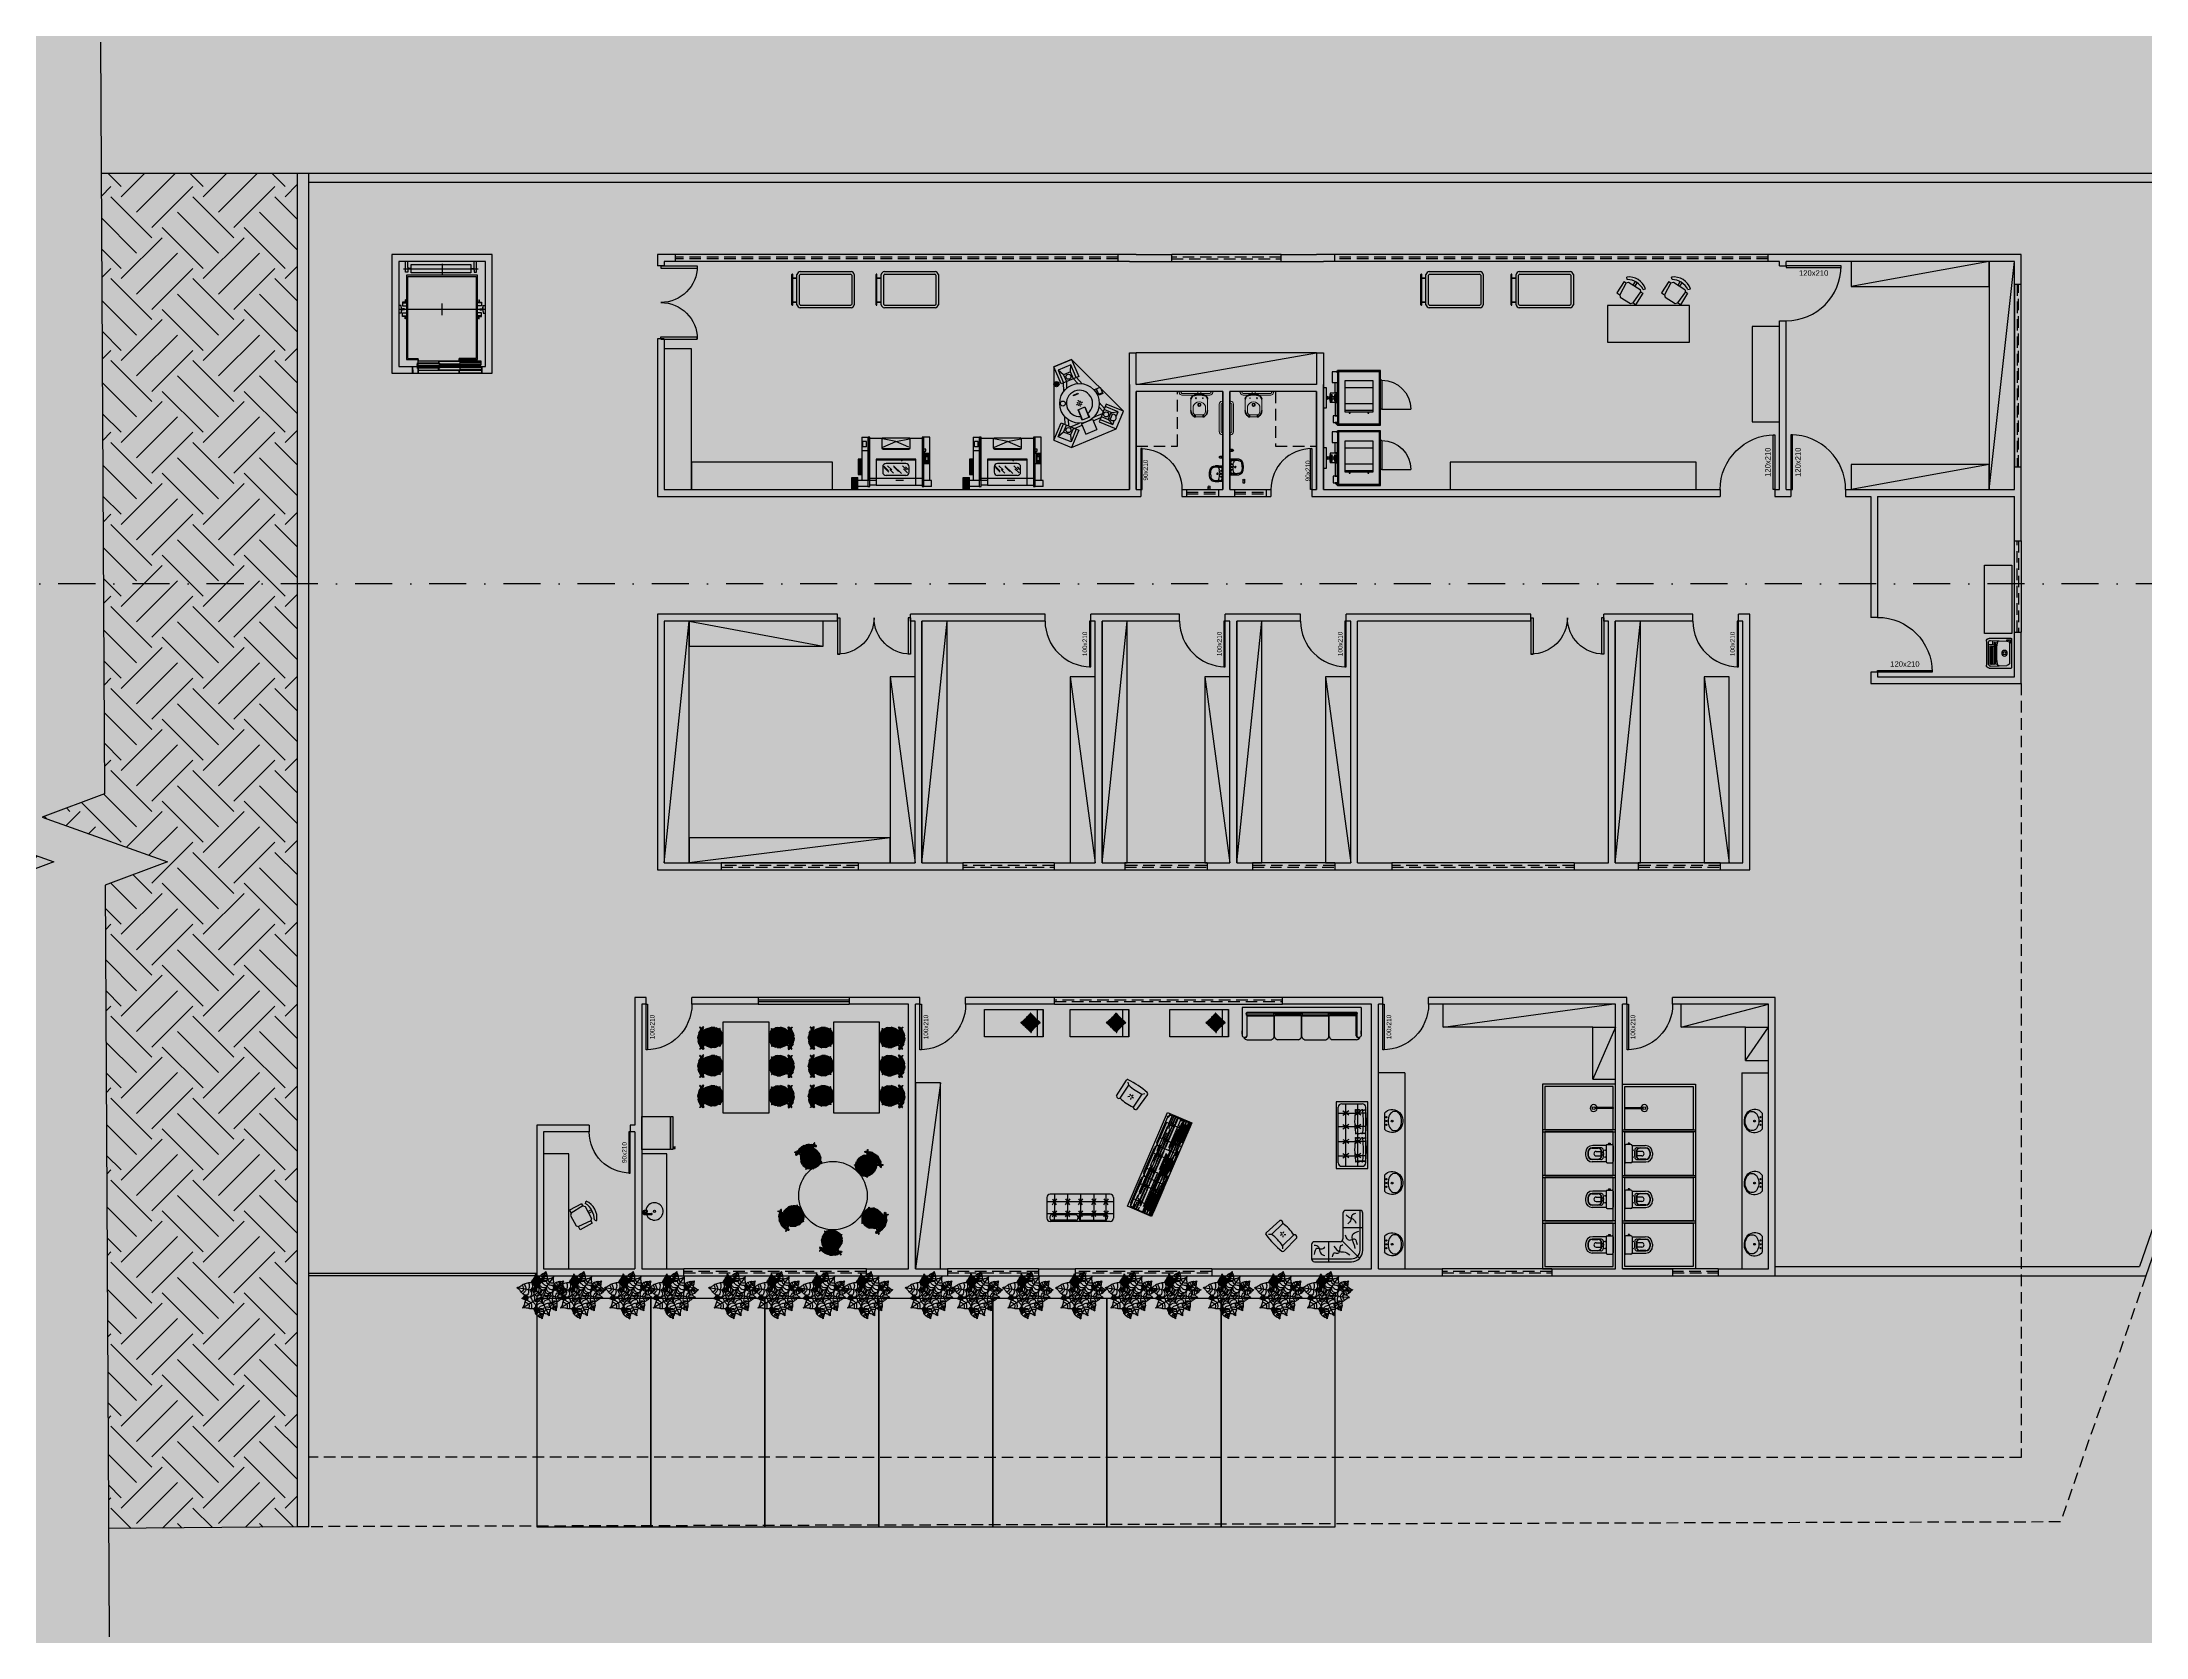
# Model space of a CAD drawing. Header units: centimetres. Extents: x 0 to 1814864, y -139216 to 99734.
# Drawn here: x 852345 to 856957, y 9484 to 12979 of the extents above; entities that cross this region are included whole.
import ezdxf
from ezdxf.enums import TextEntityAlignment as Align

# ---------------------------------------------------------------- set-up
doc = ezdxf.new("R2010")
doc.units = ezdxf.units.CM
doc.header["$LTSCALE"] = 4
doc.linetypes.add('DASHDOT', pattern=[25.4, 12.7, -6.35, 0, -6.35])
doc.linetypes.add('DASHED2', pattern=[9.525, 6.35, -3.175])
for name, color, linetype in [('0.1', 1, 'Continuous'), ('0.2', 2, 'Continuous'), ('0.4', 4, 'Continuous'), ('0.6', 6, 'Continuous'), ('001-MOBILIA', 253, 'Continuous'), ('02-CONT', 2, 'Continuous'), ('08', 8, 'Continuous'), ('AIT-AUX-03', 2, 'Continuous'), ('AIT-HTC-MAD', 43, 'Continuous'), ('AIT-LAY-HTC', 254, 'Continuous'), ('AIT-LAY-MOB', 2, 'Continuous'), ('AIT-VEG', 95, 'Continuous'), ('B-CORTE', 4, 'DASHDOT'), ('CONTORNO TERRENO', 3, 'Continuous'), ('PDF1_PH - Metal', 253, 'Continuous'), ('PROJEÇÕES', 1, 'DASHED2')]:
    doc.layers.add(name, color=color, linetype=linetype)
doc.layers.add('PDF1_PH - Alv Construir', color=6, linetype='Continuous', lineweight=40)
doc.styles.add('2mm 1-50', font='arial.ttf', dxfattribs={"height": 0.1})

# ---------------------------------------------------------------- blocks, each defined once
blk = doc.blocks.new('1_00')
for p, q in [((-129.2, 59.1), (-129.2, 109.1)), ((-129.2, 109.1), (-126.2, 109.1)), ((-126.2, 59.1), (-126.2, 109.1)), ((-29.2, 109.1), (-32.2, 109.1)), ((-32.2, 59.1), (-32.2, 109.1)), ((-29.2, 59.1), (-29.2, 109.1)), ((-129.2, 59.1), (-126.2, 59.1)), ((-29.2, 59.1), (-32.2, 59.1))]:
    blk.add_line(p, q)
at = {"color": 1}
for centre, start, end in [((-129.2, 59.1), 0, 90), ((-29.2, 59.1), 90, 180)]:
    blk.add_arc(centre, 50, start, end, dxfattribs=at)
blk = doc.blocks.new('1_00e')
blk.add_lwpolyline([(-28.4, -52.3), (-25.4, -52.3), (-25.4, 47.7), (-28.4, 47.7)], close=True)
at = {"color": 1}
blk.add_arc((-28.4, -52.3), 100, 0, 90, dxfattribs=at)
blk = doc.blocks.new('Barra 3')
at = {"layer": 'PDF1_PH - Metal', "lineweight": 9}
for points in [[(19245.1, 25719.8), (19252, 25719.8), (19252, 25719), (19245.1, 25719)], [(19315, 25719.8), (19321.9, 25719.8), (19321.9, 25719), (19315, 25719)]]:
    blk.add_lwpolyline(points, close=True, dxfattribs=at)
for points in [[(19246.4, 25717.7), (19246.4, 25719)], [(19250.7, 25717.7), (19250.7, 25719)], [(19252.9, 25715.5), (19314.6, 25715.5)], [(19252.9, 25711.7), (19314.6, 25711.7)], [(19316.3, 25717.7), (19316.3, 25719)], [(19320.6, 25717.7), (19320.6, 25719)]]:
    blk.add_lwpolyline(points, dxfattribs=at)
for centre, radius, start, end in [((19253.4, 25718.8), 7.08, 188.6936, 267.1299), ((19253, 25717.8), 2.3, 183.7735, 266.2236), ((19314.4, 25717.9), 6.22, 270.0361, 357.9477), ((19314, 25717.8), 2.29, 284.5016, 358.1815)]:
    blk.add_arc(centre, radius, start, end, dxfattribs=at)
blk = doc.blocks.new('bacia sanit')
at = {"layer": 'PDF1_PH - Metal', "lineweight": 9}
for points in [[(16873.7, 24771.4), (16899, 24771.4)], [(16889.1, 24766.7), (16889.6, 24766.7), (16890, 24766.7), (16890.4, 24766.7), (16890.9, 24766.7), (16899.4, 24766.7), (16899.9, 24766.7), (16900.3, 24766.7), (16900.7, 24766.7), (16901.1, 24766.7), (16901.6, 24766.7)], [(16861.7, 24756.4), (16856.6, 24756.4)], [(16861.7, 24749.6), (16856.6, 24749.6)], [(16861.7, 24745.8), (16861.7, 24746.1), (16861.7, 24759.9), (16861.7, 24760.7)], [(16862.6, 24758.1), (16862.6, 24757.7), (16862.6, 24757.3), (16862.6, 24748.7), (16862.6, 24748.3), (16862.6, 24747.9)], [(16863, 24747.4), (16863, 24747.4), (16863.4, 24747.4), (16863.9, 24747.4), (16864.3, 24747.4), (16864.3, 24753), (16864.3, 24758.6), (16863.9, 24758.6), (16863.4, 24758.6), (16863, 24758.6)], [(16899, 24734.6), (16873.7, 24734.6)], [(16884.4, 24750.4), (16884, 24750.4), (16883.6, 24750.4), (16883.6, 24750.9), (16883.6, 24751.3), (16883.6, 24751.7), (16883.6, 24752.1), (16883.6, 24752.6), (16883.6, 24753), (16883.6, 24753.4), (16883.6, 24753.9), (16883.6, 24754.3), (16883.6, 24754.7), (16883.6, 24755.1), (16883.6, 24755.6), (16884, 24755.6), (16884, 24755.6)], [(16901.6, 24739.3), (16901.1, 24739.3), (16900.7, 24739.3), (16900.3, 24739.3), (16899.4, 24739.3), (16890.9, 24739.3), (16890.4, 24739.3), (16890, 24739.3), (16889.6, 24739.3), (16889.1, 24739.3)], [(16912.8, 24742.7), (16907.6, 24742.7)], [(16912.8, 24763.3), (16907.7, 24763.3)], [(16908.4, 24761.1), (16912.7, 24761.1), (16913.1, 24761.1)], [(16908.4, 24761.1), (16908.4, 24760.7), (16908.4, 24760.3), (16908.4, 24759.9), (16908.4, 24759.4), (16908.4, 24759), (16908.4, 24758.6), (16908.4, 24758.1), (16908.4, 24757.7), (16908.4, 24757.3), (16908.4, 24756.9), (16908.4, 24756.4)], [(16908.4, 24756.4), (16908.4, 24756), (16908.4, 24755.6), (16908.4, 24755.1), (16908.4, 24754.7), (16908.4, 24754.3), (16908.4, 24753.9), (16908.4, 24753.4), (16908.4, 24753), (16908.4, 24752.6), (16908.4, 24752.1), (16908.4, 24751.7), (16908.4, 24751.3), (16908.4, 24750.9), (16908.4, 24750)], [(16908.4, 24750), (16908.4, 24749.6), (16908.4, 24749.1), (16908.4, 24748.7), (16908.4, 24748.3), (16908.4, 24747.9), (16908.4, 24747.4), (16908.4, 24747), (16908.4, 24746.6), (16908.4, 24746.1), (16908.4, 24745.7), (16908.4, 24745.3), (16908.4, 24744.9)], [(16908.4, 24744.9), (16912.7, 24744.9), (16913.1, 24744.9)], [(16908.4, 24744.9), (16912.7, 24744.9), (16913.1, 24744.9)], [(16913.1, 24761.1), (16913.1, 24760.7), (16913.1, 24760.3), (16913.1, 24759.9), (16913.1, 24759.4), (16913.1, 24759), (16913.1, 24758.6), (16913.1, 24758.1), (16913.1, 24757.7), (16913.1, 24757.3), (16913.1, 24756.9), (16913.1, 24756.4), (16913.1, 24756), (16913.1, 24755.6), (16913.1, 24755.1), (16913.1, 24754.7), (16913.1, 24754.3), (16913.1, 24753.9), (16913.1, 24753.4), (16913.1, 24753), (16913.1, 24752.6), (16913.1, 24752.1), (16913.1, 24751.7), (16913.1, 24751.3), (16913.1, 24750.9), (16913.1, 24750.4), (16913.1, 24750), (16913.1, 24749.6), (16913.1, 24749.1), (16913.1, 24748.7), (16913.1, 24748.3), (16913.1, 24747.9), (16913.1, 24747.4), (16913.1, 24747), (16913.1, 24746.6), (16913.1, 24746.1), (16913.1, 24745.7), (16913.1, 24745.3), (16913.1, 24744.9)]]:
    blk.add_lwpolyline(points, dxfattribs=at)
at = {"layer": 'PDF1_PH - Metal', "lineweight": 211}
for points in [[(16913.1, 24761.1, 0.086524), (16912.6, 24763.9, 0.264906), (16899, 24771.4)], [(16913.1, 24744.9, -0.086524), (16912.6, 24742.1, -0.264906), (16899, 24734.6)]]:
    blk.add_lwpolyline(points, format="xyb", dxfattribs=at)
blk.add_lwpolyline([(16889.1, 24753), (16889.1, 24753), (16889.1, 24753)], dxfattribs=at)
at = {"layer": 'PDF1_PH - Metal', "lineweight": 9}
blk.add_circle((16871.4, 24760.9), 0.643, dxfattribs=at)
at = {"layer": 'PDF1_PH - Metal', "lineweight": 211}
blk.add_circle((16871.4, 24745.5), 0.643, dxfattribs=at)
for centre, radius, start, end in [((16890.8, 24757.2), 26.5, 161.0139, 177.0973), ((16874, 24762.5), 8.95, 90.3217, 157.8056), ((16864.8, 24759.9), 3.2, 88.1661, 164.6032), ((16864.8, 24746), 3.06, 177.2926, 274.2593), ((16892.2, 24749.6), 28, 184.427, 198.8013), ((16875.2, 24744.9), 10.5, 204.627, 261.8049), ((16885.4, 26015.1), 1259.5, 269.9347, 270.0653), ((16885.4, 23700.8), 1049.6, 89.9217, 90.0783), ((16886.5, 24753), 2.59, 275.8679, 84.1321)]:
    blk.add_arc(centre, radius, start, end, dxfattribs=at)
at = {"layer": 'PDF1_PH - Metal', "lineweight": 9}
for centre, radius, start, end in [((16894.4, 24753), 14.7, 110.9822, 249.0178), ((16901.6, 24759.8), 6.91, 11.172, 90.6439), ((16863, 24758.1), 0.429, 90, 180), ((16863, 24747.9), 0.429, 180, 270), ((16901.6, 24746.2), 6.91, 269.3561, 348.828)]:
    blk.add_arc(centre, radius, start, end, dxfattribs=at)
blk = doc.blocks.new('L.51_P')
at = {"layer": '08'}
for p, q in [((-250, 0), (-249, 0)), ((-249, 0), (249, 0)), ((250, 0), (249, 0)), ((-269, -260), (-269, -260)), ((-262, -36), (-262, -36)), ((-259, -9), (-259, -9)), ((-226, -95), (-224, -63)), ((-226, -95), (-225, -95)), ((-225, -95), (-224, -63)), ((-216, -329), (-216, -329)), ((-189, -140), (-140, -129)), ((-161, -28), (-161, -28)), ((0, -12), (0, -12)), ((189, -140), (140, -129)), ((161, -28), (161, -28)), ((216, -329), (216, -329)), ((226, -95), (224, -63)), ((225, -95), (224, -63)), ((226, -95), (225, -95)), ((259, -9), (259, -9)), ((262, -36), (262, -36)), ((269, -260), (269, -260))]:
    blk.add_line(p, q, dxfattribs=at)
at = {"layer": '08', "ltscale": 27.502596}
for centre in [(-100, -59), (100, -59)]:
    blk.add_circle(centre, 19, dxfattribs=at)
at = {"layer": '08'}
for centre, radius, start, end in [((10, -800), 688, 94.61605, 102.65503), ((0, -61), 19, 90, 270), ((0, -61), 19, 270, 90), ((-10, -800), 688, 77.34497, 85.38395)]:
    blk.add_arc(centre, radius, start, end, dxfattribs=at)
for centre, major_axis, ratio, start_param, end_param in [((-178, -187), (-49.3, 11.1), 0.999971, 0.133525, 0.210872), ((-238, -179), (-7.5, 6.62), 0.993745, 3.733046, 3.862859), ((-237, -179), (8.41, 5.42), 0.98852, 5.563301, 5.699979), ((0, -187), (-22.7, 2), 0.992499, 0.072609, 0.200275), ((0, -187), (-22.5, 0.5), 0.991671, 5.253548, 5.29957), ((0, -187), (-22.5, 0.9), 0.992169, 5.255337, 5.27196), ((0, -187), (22.5, 0.5), 0.991671, 0.983616, 1.029637), ((0, -187), (22.5, 0.9), 0.992169, 1.011226, 1.027848), ((0, -187), (22.7, 2), 0.992499, 6.08291, 6.210576), ((178, -187), (49.3, 11.1), 0.999971, 6.072313, 6.14966)]:
    blk.add_ellipse(centre, major_axis=major_axis, ratio=ratio, start_param=start_param, end_param=end_param, dxfattribs=at)
for points, degree, knots in [([(-259, -9), (-259, -8), (-259, -7), (-258, -5), (-258, -4), (-256, -3), (-255, -2), (-254, -1), (-253, 0), (-251, 0), (-250, 0), (-250, 0)], 3, [0, 0, 0, 0, 0.279228, 0.279228, 0.609743, 0.609743, 0.933753, 0.933753, 1.252428, 1.252428, 1.448625, 1.448625, 1.448625, 1.448625]), ([(250, 0), (251, 0), (252, 0), (254, -1), (255, -1), (256, -3), (257, -3), (258, -5), (259, -6), (259, -8), (259, -8), (259, -9)], 3, [0, 0, 0, 0, 0.317814, 0.317814, 0.630623, 0.630623, 0.946539, 0.946539, 1.267049, 1.267049, 1.448529, 1.448529, 1.448529, 1.448529]), ([(-262, -36), (-262, -36), (-262, -37), (-262, -37), (-263, -40), (-263, -43), (-263, -45), (-263, -47), (-263, -48), (-263, -50), (-264, -53), (-264, -56), (-264, -59), (-265, -70), (-265, -80), (-266, -91), (-266, -102), (-267, -112), (-267, -123), (-267, -125), (-267, -128), (-268, -131), (-268, -133), (-268, -136), (-268, -138), (-268, -152), (-269, -166), (-269, -179), (-269, -183), (-269, -188), (-269, -192), (-270, -196), (-270, -200), (-270, -204), (-270, -221), (-270, -239), (-269, -257), (-269, -258), (-269, -259), (-269, -260)], 3, [171.986581, 171.986581, 171.986581, 171.986581, 172.747492, 172.747492, 172.747492, 184.841953, 184.841953, 184.841953, 191.474069, 191.474069, 191.474069, 204.41633, 204.41633, 204.41633, 249.640497, 249.640497, 249.640497, 294.864664, 294.864664, 294.864664, 305.912278, 305.912278, 305.912278, 316.959891, 316.959891, 316.959891, 374.321134, 374.321134, 374.321134, 391.68978, 391.68978, 391.68978, 408.14059, 408.14059, 408.14059, 482.929639, 482.929639, 482.929639, 486.839965, 486.839965, 486.839965, 486.839965]), ([(-269, -260), (-270, -239), (-270, -219), (-269, -173), (-268, -148), (-267, -104), (-266, -85), (-264, -60), (-264, -54), (-263, -46), (-263, -45), (-263, -42), (-263, -40), (-263, -38), (-262, -38), (-262, -37), (-262, -37), (-262, -36), (-262, -36), (-262, -36), (-262, -36), (-262, -36)], 3, [0, 0, 0, 0, 6.207574, 6.207574, 13.657131, 13.657131, 19.458927, 19.458927, 21.24929, 21.24929, 21.72619, 21.72619, 22.164181, 22.164181, 22.393053, 22.393053, 22.550017, 22.550017, 22.706555, 22.706555, 22.800287, 22.800287, 22.800287, 22.800287]), ([(-62, -461), (-92, -458), (-123, -454), (-171, -438), (-189, -430), (-214, -410), (-222, -401), (-236, -382), (-242, -373), (-251, -352), (-255, -341), (-260, -323), (-261, -316), (-263, -309)], 3, [0, 0, 0, 0, 9.188374, 9.188374, 15.03441, 15.03441, 18.713973, 18.713973, 21.993411, 21.993411, 25.540766, 25.540766, 27.624534, 27.624534, 27.624534, 27.624534]), ([(-228, -173), (-228, -172), (-228, -172), (-228, -172), (-228, -171), (-228, -170), (-228, -169), (-228, -167), (-228, -164), (-228, -163), (-228, -160), (-228, -158), (-228, -157), (-228, -154), (-228, -151), (-228, -150), (-228, -148), (-228, -146), (-228, -146), (-228, -143), (-228, -141), (-228, -139), (-228, -135), (-228, -131), (-228, -129), (-227, -125), (-227, -121), (-227, -119), (-227, -113), (-226, -108), (-226, -105), (-226, -101), (-226, -97), (-226, -97), (-226, -96), (-226, -96), (-226, -95), (-226, -95), (-226, -95)], 5, [546.249188, 546.249188, 546.249188, 546.249188, 546.249188, 546.249188, 546.773913, 546.773913, 546.773913, 554.287654, 554.287654, 554.287654, 563.875311, 563.875311, 563.875311, 572.16967, 572.16967, 572.16967, 583.42676, 583.42676, 583.42676, 585.726164, 585.726164, 585.726164, 600.370766, 600.370766, 600.370766, 613.069318, 613.069318, 613.069318, 629.14404, 629.14404, 629.14404, 652.058764, 652.058764, 652.058764, 654.921465, 654.921465, 654.921465, 656.548424, 656.548424, 656.548424, 656.548424, 656.548424, 656.548424]), ([(-225, -95), (-226, -99), (-226, -103), (-226, -107), (-226, -111), (-227, -115), (-227, -119), (-227, -123), (-228, -127), (-228, -131), (-228, -134), (-228, -136), (-228, -139), (-228, -141), (-228, -142), (-228, -144)], 3, [161.339345, 161.339345, 161.339345, 161.339345, 177.77484, 177.77484, 177.77484, 195.119077, 195.119077, 195.119077, 212.353229, 212.353229, 212.353229, 223.772837, 223.772837, 223.772837, 230.426393, 230.426393, 230.426393, 230.426393]), ([(-228, -144), (-228, -145), (-228, -145), (-228, -146), (-228, -146), (-228, -146), (-228, -146), (-228, -148), (-228, -150), (-228, -152), (-228, -153), (-228, -154), (-228, -155), (-228, -157), (-228, -158), (-228, -160), (-228, -160), (-228, -160), (-228, -160)], 3, [0, 0, 0, 0, 2.396491, 2.396491, 2.396491, 3.195399, 3.195399, 3.195399, 10.963495, 10.963495, 10.963495, 15.609873, 15.609873, 15.609873, 22.232893, 22.232893, 22.232893, 22.470867, 22.470867, 22.470867, 22.470867]), ([(-228, -173), (-228, -172), (-228, -172), (-228, -172), (-228, -170), (-228, -167), (-228, -165), (-228, -162), (-228, -160)], 5, [-26.00391, -26.00391, -26.00391, -26.00391, -26.00391, -26.00391, -25.733695, -25.733695, -25.733695, -13.019576, -13.019576, -13.019576, -13.019576, -13.019576, -13.019576]), ([(-228, -181), (-228, -181), (-228, -180), (-228, -180), (-228, -178), (-228, -177), (-228, -176), (-228, -175), (-228, -175), (-228, -174), (-228, -174), (-228, -173), (-228, -173), (-228, -173), (-228, -173), (-228, -173), (-228, -173), (-228, -173)], 5, [532.079054, 532.079054, 532.079054, 532.079054, 532.079054, 532.079054, 536.567488, 536.567488, 536.567488, 541.060364, 541.060364, 541.060364, 543.310398, 543.310398, 543.310398, 544.435445, 544.435445, 544.435445, 544.830456, 544.830456, 544.830456, 544.830456, 544.830456, 544.830456]), ([(-227, -179), (-227, -179), (-227, -179), (-227, -179), (-227, -179), (-227, -179), (-228, -179), (-228, -179), (-228, -179), (-228, -179), (-228, -179), (-228, -179), (-228, -179), (-228, -179), (-228, -179), (-228, -179), (-228, -179), (-228, -179), (-228, -179), (-228, -179), (-228, -179), (-228, -179), (-228, -179), (-228, -179), (-228, -179), (-228, -179), (-228, -179), (-228, -179), (-228, -179), (-228, -179), (-228, -179), (-228, -179), (-228, -179), (-228, -179), (-228, -179), (-228, -179), (-228, -179), (-228, -179), (-228, -179), (-228, -179), (-228, -179), (-228, -179), (-228, -179), (-228, -179), (-228, -179), (-228, -179)], 3, [86.606266, 86.606266, 86.606266, 86.606266, 87.728641, 87.728641, 87.728641, 90.455187, 90.455187, 90.455187, 92.379628, 92.379628, 92.379628, 93.341849, 93.341849, 93.341849, 93.82296, 93.82296, 93.82296, 94.063516, 94.063516, 94.063516, 94.304072, 94.304072, 94.304072, 94.448856, 94.448856, 94.448856, 94.726754, 94.726754, 94.726754, 94.86595, 94.86595, 94.86595, 95.005146, 95.005146, 95.005146, 95.521507, 95.521507, 95.521507, 95.779688, 95.779688, 95.779688, 95.976047, 95.976047, 95.976047, 96.037867, 96.037867, 96.037867, 96.037867]), ([(-228, -179), (-228, -179), (-228, -179), (-228, -180), (-228, -180), (-228, -180), (-228, -180), (-228, -180), (-228, -180), (-228, -181), (-228, -181), (-228, -181), (-228, -181), (-228, -181), (-228, -181), (-228, -181)], 3, [95.867328, 95.867328, 95.867328, 95.867328, 97.58866, 97.58866, 97.58866, 102.978619, 102.978619, 102.978619, 105.844941, 105.844941, 105.844941, 108.501415, 108.501415, 108.501415, 109.427734, 109.427734, 109.427734, 109.427734]), ([(-228, -182), (-228, -182), (-228, -182), (-228, -182), (-228, -182), (-228, -182), (-228, -181)], 3, [11.170476, 11.170476, 11.170476, 11.170476, 15.411887, 15.411887, 15.411887, 21.204547, 21.204547, 21.204547, 21.204547]), ([(-227, -181), (-228, -181), (-228, -181), (-228, -181), (-228, -181), (-228, -181), (-228, -181), (-228, -181), (-228, -181), (-228, -181), (-228, -181), (-228, -181), (-228, -181), (-228, -181), (-228, -181), (-228, -181), (-228, -181), (-228, -181), (-228, -181), (-228, -181), (-228, -181), (-228, -181), (-228, -181), (-228, -181), (-228, -181), (-228, -181), (-228, -181), (-228, -181)], 3, [86.606266, 86.606266, 86.606266, 86.606266, 91.112306, 91.112306, 91.112306, 94.304072, 94.304072, 94.304072, 94.448856, 94.448856, 94.448856, 94.726754, 94.726754, 94.726754, 95.005146, 95.005146, 95.005146, 95.521507, 95.521507, 95.521507, 95.779688, 95.779688, 95.779688, 95.976047, 95.976047, 95.976047, 96.03782, 96.03782, 96.03782, 96.03782]), ([(-228, -181), (-228, -181), (-228, -181), (-228, -181), (-228, -181), (-228, -181), (-228, -181), (-228, -181), (-228, -181), (-228, -181), (-228, -181), (-228, -181), (-228, -181), (-228, -181), (-228, -181), (-228, -181), (-228, -181), (-228, -181), (-228, -181), (-228, -181), (-228, -182), (-228, -182), (-228, -182), (-228, -182), (-228, -182)], 3, [0.000033, 0.000033, 0.000033, 0.000033, 1.898401, 1.898401, 1.898401, 2.370761, 2.370761, 2.370761, 3.823236, 3.823236, 3.823236, 5.758149, 5.758149, 5.758149, 9.592202, 9.592202, 9.592202, 9.856292, 9.856292, 9.856292, 15.276244, 15.276244, 15.276244, 18.99372, 18.99372, 18.99372, 18.99372]), ([(-189, -140), (-196, -141), (-203, -144), (-208, -149), (-211, -151), (-213, -153), (-216, -156), (-216, -156), (-216, -156), (-216, -156), (-221, -163), (-225, -170), (-227, -178), (-227, -179), (-227, -179), (-227, -180)], 3, [18.593861, 18.593861, 18.593861, 18.593861, 48.620819, 48.620819, 48.620819, 61.987959, 61.987959, 61.987959, 63.593601, 63.593601, 63.593601, 96.318173, 96.318173, 96.318173, 99.127558, 99.127558, 99.127558, 99.127558]), ([(-227, -179), (-227, -180), (-227, -180), (-227, -180), (-227, -180), (-227, -180), (-227, -180), (-227, -180), (-227, -180), (-227, -180), (-227, -180), (-227, -180), (-227, -180), (-227, -180), (-227, -180), (-227, -180), (-227, -180), (-227, -180), (-227, -180), (-227, -180), (-227, -180), (-227, -180), (-227, -180), (-227, -180), (-227, -180)], 3, [0, 0, 0, 0, 0.1444645, 0.1444645, 0.1444645, 0.1538416, 0.1538416, 0.1538416, 0.2328101, 0.2328101, 0.2328101, 0.2720552, 0.2720552, 0.2720552, 0.294529, 0.294529, 0.294529, 0.3195248, 0.3195248, 0.3195248, 0.3450333, 0.3450333, 0.3450333, 0.3642456, 0.3642456, 0.3642456, 0.3642456]), ([(-227, -181), (-227, -181), (-227, -181), (-227, -181), (-227, -181), (-227, -181), (-227, -181), (-227, -181), (-227, -180), (-227, -180), (-227, -180), (-227, -180), (-227, -180), (-227, -180), (-227, -180), (-227, -180), (-227, -180), (-227, -180), (-227, -180)], 3, [0, 0, 0, 0, 3.948132, 3.948132, 3.948132, 6.907098, 6.907098, 6.907098, 9.485674, 9.485674, 9.485674, 10.686492, 10.686492, 10.686492, 11.887309, 11.887309, 11.887309, 12.708565, 12.708565, 12.708565, 12.708565]), ([(-224, -63), (-224, -58), (-222, -53), (-219, -48), (-217, -45), (-214, -42), (-210, -40), (-208, -38), (-204, -37), (-201, -36)], 3, [10.913289, 10.913289, 10.913289, 10.913289, 33.960328, 33.960328, 33.960328, 50.289489, 50.289489, 50.289489, 65.056953, 65.056953, 65.056953, 65.056953]), ([(-201, -36), (-205, -37), (-210, -39), (-214, -42), (-219, -47), (-222, -55), (-223, -57), (-224, -60), (-224, -63)], 5, [7.912422, 7.912422, 7.912422, 7.912422, 7.912422, 7.912422, 31.991346, 31.991346, 31.991346, 47.45316, 47.45316, 47.45316, 47.45316, 47.45316, 47.45316]), ([(-216, -329), (-215, -331), (-215, -332), (-214, -334), (-213, -338), (-211, -343), (-209, -347), (-206, -353), (-202, -359), (-198, -365), (-195, -370), (-191, -375), (-186, -379), (-180, -385), (-173, -390), (-165, -395), (-159, -398), (-153, -401), (-146, -404), (-141, -406), (-136, -407), (-130, -409)], 3, [544.291877, 544.291877, 544.291877, 544.291877, 550.872534, 550.872534, 550.872534, 571.780058, 571.780058, 571.780058, 601.038921, 601.038921, 601.038921, 628.392297, 628.392297, 628.392297, 666.157842, 666.157842, 666.157842, 694.913085, 694.913085, 694.913085, 718.447591, 718.447591, 718.447591, 718.447591]), ([(0, -12), (-60, -12), (-120, -19), (-180, -31), (-187, -33), (-194, -34), (-201, -36)], 3, [460.253252, 460.253252, 460.253252, 460.253252, 715.762091, 715.762091, 715.762091, 745.806363, 745.806363, 745.806363, 745.806363]), ([(-201, -36), (-177, -30), (-152, -25), (-128, -21), (-94, -17), (-61, -14), (-52, -14), (-43, -13), (-34, -13)], 5, [234.918202, 234.918202, 234.918202, 234.918202, 234.918202, 234.918202, 410.549748, 410.549748, 410.549748, 473.914825, 473.914825, 473.914825, 473.914825, 473.914825, 473.914825]), ([(-63, -420), (-71, -420), (-79, -419), (-87, -418), (-95, -416), (-103, -415), (-110, -414), (-117, -412), (-124, -411), (-130, -409)], 3, [54.852513, 54.852513, 54.852513, 54.852513, 88.476523, 88.476523, 88.476523, 122.168155, 122.168155, 122.168155, 151.102791, 151.102791, 151.102791, 151.102791]), ([(-50, -422), (-53, -421), (-55, -421), (-58, -421), (-61, -421), (-63, -420), (-63, -420), (-63, -420), (-63, -420)], 5, [11.184117, 11.184117, 11.184117, 11.184117, 11.184117, 11.184117, 30.072391, 30.072391, 30.072391, 30.457117, 30.457117, 30.457117, 30.457117, 30.457117, 30.457117]), ([(0, -424), (-15, -424), (-31, -423), (-46, -422), (-47, -422), (-49, -422), (-50, -422)], 3, [0, 0, 0, 0, 65.317681, 65.317681, 65.317681, 70.958525, 70.958525, 70.958525, 70.958525]), ([(-45, -114), (-41, -114), (-37, -114), (-32, -113), (-28, -113), (-24, -113), (-20, -113), (-13, -112), (-7, -112), (0, -112)], 3, [388.454766, 388.454766, 388.454766, 388.454766, 406.384907, 406.384907, 406.384907, 424.400948, 424.400948, 424.400948, 452.696543, 452.696543, 452.696543, 452.696543]), ([(-34, -13), (-30, -13), (-26, -13), (-22, -13), (-15, -12), (-8, -12), (-2, -12), (-1, -12), (-1, -12), (0, -12)], 3, [59.347784, 59.347784, 59.347784, 59.347784, 76.617445, 76.617445, 76.617445, 106.129652, 106.129652, 106.129652, 108.418766, 108.418766, 108.418766, 108.418766]), ([(-12, -168), (-12, -168), (-12, -168), (-12, -168), (-12, -168), (-12, -168), (-12, -168), (-15, -170), (-18, -173), (-20, -175), (-21, -179), (-22, -183), (-22, -184), (-22, -185), (-22, -186), (-22, -186), (-22, -186), (-22, -186), (-22, -186), (-22, -186), (-22, -187)], 5, [23.677366, 23.677366, 23.677366, 23.677366, 23.677366, 23.677366, 23.697783, 23.697783, 23.697783, 25.117395, 25.117395, 25.117395, 50.594375, 50.594375, 50.594375, 58.007217, 58.007217, 58.007217, 58.536706, 58.536706, 58.536706, 59.055614, 59.055614, 59.055614, 59.055614, 59.055614, 59.055614]), ([(-22, -189), (-22, -190), (-22, -190), (-22, -190), (-22, -194), (-20, -199), (-17, -202), (-16, -203), (-15, -203), (-15, -204), (-13, -206), (-10, -207), (-8, -208), (-5, -209), (-3, -209), (0, -209)], 3, [27.245857, 27.245857, 27.245857, 27.245857, 27.597992, 27.597992, 27.597992, 49.768775, 49.768775, 49.768775, 54.290067, 54.290067, 54.290067, 66.913295, 66.913295, 66.913295, 79.527914, 79.527914, 79.527914, 79.527914]), ([(34, -13), (30, -13), (26, -13), (22, -13), (15, -12), (8, -12), (2, -12), (1, -12), (1, -12), (0, -12)], 3, [59.347784, 59.347784, 59.347784, 59.347784, 76.617445, 76.617445, 76.617445, 106.129652, 106.129652, 106.129652, 108.418717, 108.418717, 108.418717, 108.418717]), ([(0, -12), (60, -12), (120, -19), (180, -31), (187, -33), (194, -34), (201, -36)], 3, [460.253227, 460.253227, 460.253227, 460.253227, 715.76204, 715.76204, 715.76204, 745.806363, 745.806363, 745.806363, 745.806363]), ([(45, -114), (41, -114), (37, -114), (32, -113), (28, -113), (24, -113), (20, -113), (13, -112), (7, -112), (0, -112)], 3, [388.454766, 388.454766, 388.454766, 388.454766, 406.384907, 406.384907, 406.384907, 424.400948, 424.400948, 424.400948, 452.696543, 452.696543, 452.696543, 452.696543]), ([(22, -189), (22, -190), (22, -190), (22, -190), (22, -194), (20, -199), (17, -202), (16, -203), (15, -203), (15, -204), (13, -206), (10, -207), (8, -208), (5, -209), (3, -209), (0, -209)], 3, [27.245857, 27.245857, 27.245857, 27.245857, 27.597992, 27.597992, 27.597992, 49.768775, 49.768775, 49.768775, 54.290067, 54.290067, 54.290067, 66.913295, 66.913295, 66.913295, 79.528565, 79.528565, 79.528565, 79.528565]), ([(0, -424), (15, -424), (31, -423), (46, -422), (47, -422), (49, -422), (50, -422)], 3, [0, 0, 0, 0, 65.317681, 65.317681, 65.317681, 70.958525, 70.958525, 70.958525, 70.958525]), ([(12, -168), (12, -168), (12, -168), (12, -168), (12, -168), (12, -168), (12, -168), (15, -170), (18, -173), (20, -175), (21, -179), (22, -183), (22, -184), (22, -185), (22, -186), (22, -186), (22, -186), (22, -186), (22, -186), (22, -186), (22, -187)], 5, [23.677366, 23.677366, 23.677366, 23.677366, 23.677366, 23.677366, 23.697783, 23.697783, 23.697783, 25.117395, 25.117395, 25.117395, 50.594375, 50.594375, 50.594375, 58.007217, 58.007217, 58.007217, 58.536706, 58.536706, 58.536706, 59.055614, 59.055614, 59.055614, 59.055614, 59.055614, 59.055614]), ([(201, -36), (177, -30), (152, -25), (128, -21), (94, -17), (61, -14), (52, -14), (43, -13), (34, -13)], 5, [234.918202, 234.918202, 234.918202, 234.918202, 234.918202, 234.918202, 410.549748, 410.549748, 410.549748, 473.914825, 473.914825, 473.914825, 473.914825, 473.914825, 473.914825]), ([(50, -422), (53, -421), (55, -421), (58, -421), (61, -421), (63, -420), (63, -420), (63, -420), (63, -420)], 5, [11.184117, 11.184117, 11.184117, 11.184117, 11.184117, 11.184117, 30.072391, 30.072391, 30.072391, 30.457117, 30.457117, 30.457117, 30.457117, 30.457117, 30.457117]), ([(263, -309), (259, -326), (255, -343), (242, -373), (234, -386), (217, -407), (208, -415), (190, -428), (180, -433), (159, -442), (148, -446), (123, -453), (109, -455), (84, -459), (73, -460), (62, -461)], 3, [0, 0, 0, 0, 5.216879, 5.216879, 9.702198, 9.702198, 13.238129, 13.238129, 16.51865, 16.51865, 20.081508, 20.081508, 24.355161, 24.355161, 27.647025, 27.647025, 27.647025, 27.647025]), ([(63, -420), (71, -420), (79, -419), (87, -418), (95, -416), (103, -415), (110, -414), (117, -412), (124, -411), (130, -409)], 3, [54.852513, 54.852513, 54.852513, 54.852513, 88.476523, 88.476523, 88.476523, 122.168155, 122.168155, 122.168155, 151.102791, 151.102791, 151.102791, 151.102791]), ([(216, -329), (215, -331), (215, -332), (214, -334), (213, -338), (211, -343), (209, -347), (206, -353), (202, -359), (198, -365), (195, -370), (191, -375), (186, -379), (180, -385), (173, -390), (165, -395), (159, -398), (153, -401), (146, -404), (141, -406), (136, -407), (130, -409)], 3, [544.291877, 544.291877, 544.291877, 544.291877, 550.872534, 550.872534, 550.872534, 571.780058, 571.780058, 571.780058, 601.038921, 601.038921, 601.038921, 628.392297, 628.392297, 628.392297, 666.157842, 666.157842, 666.157842, 694.913085, 694.913085, 694.913085, 718.447591, 718.447591, 718.447591, 718.447591]), ([(189, -140), (196, -141), (203, -144), (208, -149), (211, -151), (213, -153), (216, -156), (216, -156), (216, -156), (216, -156), (221, -163), (225, -170), (227, -178), (227, -179), (227, -179), (227, -180)], 3, [18.593861, 18.593861, 18.593861, 18.593861, 48.620819, 48.620819, 48.620819, 61.987959, 61.987959, 61.987959, 63.593601, 63.593601, 63.593601, 96.318173, 96.318173, 96.318173, 99.127558, 99.127558, 99.127558, 99.127558]), ([(224, -63), (224, -58), (222, -53), (219, -48), (217, -45), (214, -42), (210, -40), (208, -38), (204, -37), (201, -36)], 3, [10.913289, 10.913289, 10.913289, 10.913289, 33.960328, 33.960328, 33.960328, 50.289489, 50.289489, 50.289489, 65.056953, 65.056953, 65.056953, 65.056953]), ([(201, -36), (206, -37), (211, -40), (215, -44), (217, -46), (218, -47), (219, -49), (222, -53), (224, -58), (224, -63)], 3, [7.912424, 7.912424, 7.912424, 7.912424, 25.178369, 25.178369, 25.178369, 31.991348, 31.991348, 31.991348, 47.45316, 47.45316, 47.45316, 47.45316]), ([(225, -95), (226, -99), (226, -103), (226, -107), (226, -111), (227, -115), (227, -119), (227, -123), (228, -127), (228, -131), (228, -134), (228, -136), (228, -139), (228, -141), (228, -142), (228, -144)], 3, [161.339345, 161.339345, 161.339345, 161.339345, 177.77484, 177.77484, 177.77484, 195.119077, 195.119077, 195.119077, 212.353229, 212.353229, 212.353229, 223.772837, 223.772837, 223.772837, 230.426393, 230.426393, 230.426393, 230.426393]), ([(225, -291), (227, -274), (229, -256), (229, -223), (229, -207), (229, -191)], 3, [0.000002, 0.000002, 0.000002, 0.000002, 5.212146, 5.212146, 10.015536, 10.015536, 10.015536, 10.015536]), ([(228, -173), (228, -172), (228, -172), (228, -172), (228, -171), (228, -170), (228, -169), (228, -167), (228, -164), (228, -163), (228, -160), (228, -158), (228, -157), (228, -154), (228, -151), (228, -150), (228, -148), (228, -146), (228, -146), (228, -143), (228, -141), (228, -139), (228, -135), (228, -131), (228, -129), (227, -125), (227, -121), (227, -119), (227, -113), (226, -108), (226, -105), (226, -101), (226, -97), (226, -97), (226, -96), (226, -96), (226, -95), (226, -95), (226, -95)], 5, [546.249188, 546.249188, 546.249188, 546.249188, 546.249188, 546.249188, 546.773913, 546.773913, 546.773913, 554.287654, 554.287654, 554.287654, 563.875311, 563.875311, 563.875311, 572.16967, 572.16967, 572.16967, 583.42676, 583.42676, 583.42676, 585.726164, 585.726164, 585.726164, 600.370766, 600.370766, 600.370766, 613.069318, 613.069318, 613.069318, 629.14404, 629.14404, 629.14404, 652.058764, 652.058764, 652.058764, 654.921465, 654.921465, 654.921465, 656.548424, 656.548424, 656.548424, 656.548424, 656.548424, 656.548424]), ([(227, -181), (227, -181), (227, -181), (227, -181), (227, -181), (227, -181), (227, -181), (227, -181), (227, -180), (227, -180), (227, -180), (227, -180), (227, -180), (227, -180), (227, -180), (227, -180), (227, -180), (227, -180), (227, -180)], 3, [0, 0, 0, 0, 3.948132, 3.948132, 3.948132, 6.907098, 6.907098, 6.907098, 9.485674, 9.485674, 9.485674, 10.686492, 10.686492, 10.686492, 11.887309, 11.887309, 11.887309, 12.708565, 12.708565, 12.708565, 12.708565]), ([(227, -181), (228, -181), (228, -181), (228, -181), (228, -181), (228, -181), (228, -181), (228, -181), (228, -181), (228, -181), (228, -181), (228, -181), (228, -181), (228, -181), (228, -181), (228, -181), (228, -181), (228, -181), (228, -181), (228, -181), (228, -181), (228, -181), (228, -181), (228, -181), (228, -181), (228, -181), (228, -181), (228, -181)], 3, [86.606266, 86.606266, 86.606266, 86.606266, 91.112306, 91.112306, 91.112306, 94.304072, 94.304072, 94.304072, 94.448856, 94.448856, 94.448856, 94.726754, 94.726754, 94.726754, 95.005146, 95.005146, 95.005146, 95.521507, 95.521507, 95.521507, 95.779688, 95.779688, 95.779688, 95.976047, 95.976047, 95.976047, 96.03782, 96.03782, 96.03782, 96.03782]), ([(228, -144), (228, -145), (228, -145), (228, -146), (228, -146), (228, -146), (228, -146), (228, -148), (228, -150), (228, -152), (228, -153), (228, -154), (228, -155), (228, -157), (228, -158), (228, -160), (228, -160), (228, -160), (228, -160)], 3, [0, 0, 0, 0, 2.396491, 2.396491, 2.396491, 3.195399, 3.195399, 3.195399, 10.963495, 10.963495, 10.963495, 15.609873, 15.609873, 15.609873, 22.232893, 22.232893, 22.232893, 22.470867, 22.470867, 22.470867, 22.470867]), ([(228, -173), (228, -172), (228, -172), (228, -172), (228, -170), (228, -167), (228, -165), (228, -162), (228, -160)], 5, [-26.00391, -26.00391, -26.00391, -26.00391, -26.00391, -26.00391, -25.733695, -25.733695, -25.733695, -13.019576, -13.019576, -13.019576, -13.019576, -13.019576, -13.019576]), ([(228, -181), (228, -181), (228, -180), (228, -180), (228, -178), (228, -177), (228, -176), (228, -175), (228, -175), (228, -174), (228, -174), (228, -173), (228, -173), (228, -173), (228, -173), (228, -173), (228, -173), (228, -173)], 5, [532.079054, 532.079054, 532.079054, 532.079054, 532.079054, 532.079054, 536.567488, 536.567488, 536.567488, 541.060364, 541.060364, 541.060364, 543.310398, 543.310398, 543.310398, 544.435445, 544.435445, 544.435445, 544.830456, 544.830456, 544.830456, 544.830456, 544.830456, 544.830456]), ([(228, -182), (228, -182), (228, -182), (228, -182), (228, -182), (228, -182), (228, -181)], 3, [11.170476, 11.170476, 11.170476, 11.170476, 15.411887, 15.411887, 15.411887, 21.204547, 21.204547, 21.204547, 21.204547]), ([(228, -181), (228, -181), (228, -181), (228, -181), (228, -181), (228, -181), (228, -181), (228, -181), (228, -181), (228, -181), (228, -181), (228, -181), (228, -181), (228, -181), (228, -181), (228, -181), (228, -181), (228, -181), (228, -181), (228, -181), (228, -182), (228, -182), (228, -182), (228, -182), (228, -182)], 3, [0.000033, 0.000033, 0.000033, 0.000033, 1.898401, 1.898401, 1.898401, 2.370761, 2.370761, 2.370761, 3.823236, 3.823236, 3.823236, 5.758149, 5.758149, 5.758149, 9.592202, 9.592202, 9.592202, 9.856292, 9.856292, 9.856292, 15.276244, 15.276244, 15.276244, 18.99372, 18.99372, 18.99372, 18.99372]), ([(262, -36), (262, -36), (262, -37), (262, -37), (263, -40), (263, -43), (263, -45), (263, -47), (263, -48), (263, -50), (264, -53), (264, -56), (264, -59), (265, -70), (265, -80), (266, -91), (266, -102), (267, -112), (267, -123), (267, -125), (267, -128), (268, -131), (268, -133), (268, -136), (268, -138), (268, -152), (269, -166), (269, -179), (269, -183), (269, -188), (269, -192), (270, -196), (270, -200), (270, -204), (270, -221), (270, -239), (269, -257), (269, -258), (269, -259), (269, -260)], 3, [171.986581, 171.986581, 171.986581, 171.986581, 172.747492, 172.747492, 172.747492, 184.841953, 184.841953, 184.841953, 191.474069, 191.474069, 191.474069, 204.41633, 204.41633, 204.41633, 249.640497, 249.640497, 249.640497, 294.864664, 294.864664, 294.864664, 305.912278, 305.912278, 305.912278, 316.959891, 316.959891, 316.959891, 374.321134, 374.321134, 374.321134, 391.68978, 391.68978, 391.68978, 408.14059, 408.14059, 408.14059, 482.929639, 482.929639, 482.929639, 486.839965, 486.839965, 486.839965, 486.839965]), ([(262, -36), (262, -36), (262, -36), (262, -36), (262, -36), (262, -37), (262, -37), (262, -37), (262, -37), (262, -38), (263, -39), (263, -40), (263, -40), (263, -42), (263, -43), (263, -47), (263, -49), (264, -58), (265, -65), (266, -86), (266, -101), (268, -141), (269, -168), (270, -216), (270, -238), (269, -260)], 3, [0.212871, 0.212871, 0.212871, 0.212871, 0.307715, 0.307715, 0.417994, 0.417994, 0.518366, 0.518366, 0.682318, 0.682318, 0.844684, 0.844684, 1.063629, 1.063629, 1.413977, 1.413977, 2.124866, 2.124866, 4.109013, 4.109013, 8.503951, 8.503951, 16.390189, 16.390189, 23.015496, 23.015496, 23.015496, 23.015496])]:
    blk.add_open_spline(points, degree=degree, knots=knots, dxfattribs=at)
for points, degree in [([(-263, -309), (-266, -293), (-268, -276), (-269, -260)], 3), ([(-262, -36), (-262, -28), (-261, -20), (-260, -11)], 3), ([(-260, -11), (-260, -10), (-259, -10), (-259, -9)], 3), ([(-229, -191), (-229, -224), (-230, -258), (-225, -291)], 3), ([(-229, -186), (-229, -187), (-229, -188), (-229, -189), (-229, -190), (-229, -191)], 5), ([(-225, -291), (-223, -304), (-220, -317), (-216, -329)], 3), ([(-224, -63), (-224, -63), (-224, -63), (-224, -63), (-224, -63), (-224, -63)], 5), ([(-201, -36), (-201, -36), (-201, -36), (-201, -36)], 3), ([(0, -464), (-21, -464), (-41, -463), (-62, -461)], 3), ([(0, -164), (-4, -164), (-8, -165), (-11, -167)], 3), ([(0, -164), (4, -164), (8, -165), (11, -167)], 3), ([(62, -461), (41, -463), (21, -464), (0, -464)], 3), ([(201, -36), (201, -36), (201, -36), (201, -36)], 3), ([(216, -329), (220, -317), (223, -304), (225, -291)], 3), ([(224, -63), (224, -63), (224, -63), (224, -63), (224, -63), (224, -63)], 5), ([(229, -186), (229, -187), (229, -188), (229, -189), (229, -190), (229, -191)], 5), ([(259, -9), (259, -10), (260, -10), (260, -11)], 3), ([(260, -11), (261, -20), (262, -28), (262, -36)], 3), ([(269, -260), (268, -276), (266, -293), (263, -309)], 3)]:
    blk.add_open_spline(points, degree=degree, dxfattribs=at)
blk = doc.blocks.new('90d')
blk.add_lwpolyline([(-5, -84), (-5, 6), (-2, 6), (-2, -84)], close=True)
at = {"color": 1}
blk.add_arc((-2, -84), 90, 90, 180, dxfattribs=at)
blk = doc.blocks.new('Tanque05')
for p, q in [((243, 89.1), (243, 128.6)), ((244, 129.6), (295, 129.6)), ((247.1, 106.8), (247.6, 120.8)), ((286.3, 125.6), (252.6, 125.6)), ((288, 127.4), (292.3, 127.4)), ((291.8, 106.8), (291.3, 120.8)), ((293.3, 121.3), (293.3, 126.4)), ((296, 128.6), (296, 89.1)), ((246.5, 91.3), (247.1, 106.8)), ((291, 84.1), (248, 84.1)), ((249.5, 88.1), (289.4, 88.1)), ((250.1, 90.7), (281.4, 90.7)), ((250.2, 93.3), (281.3, 93.3)), ((250.3, 95.9), (281.2, 95.9)), ((250.4, 98.5), (288.5, 98.5)), ((250.5, 101.1), (288.4, 101.1)), ((284.4, 94.9), (284.4, 88.1)), ((285.4, 95.9), (292.3, 95.9)), ((292.4, 91.3), (291.8, 106.8))]:
    blk.add_line(p, q)
for radius in [5, 2.5]:
    blk.add_circle((269.5, 116.6), radius)
for centre, radius, start, end in [((244, 128.6), 1, 90, 180), ((252.6, 120.6), 5, 90, 177.7757), ((286.3, 120.6), 5, 53.6197, 90), ((288, 126.9), 0.5, 90, 254.832), ((286.3, 120.6), 6, 53.6197, 74.832), ((289.6, 125.1), 0.5, 233.6197, 53.6197), ((291.3, 123), 0.5, 25.1435, 205.1435), ((286.3, 120.6), 5, 2.2243, 25.1435), ((286.3, 120.6), 6, 5.5996, 25.1435), ((292.3, 126.4), 1, 0, 90), ((292.8, 121.3), 0.5, 185.5996, 0), ((295, 128.6), 1, 0, 90), ((248, 89.1), 5, 180, 270), ((249.5, 91.1), 3, 177.7757, 270), ((249.6, 106.7), 2.5, 177.7757, 260.8257), ((250.1, 91.7), 1, 177.7757, 270), ((269.5, 229.9), 127.2, 260.8257, 279.1743), ((250.2, 94.3), 1, 177.7757, 270), ((250.3, 96.9), 1, 177.7757, 270), ((250.4, 99.5), 1, 177.7757, 270), ((250.5, 102.1), 1, 177.7757, 270), ((281.2, 96.9), 1, 270, 2.2243), ((281.3, 94.3), 1, 270, 2.2243), ((281.4, 91.7), 1, 270, 2.2243), ((285.4, 94.9), 1, 90, 180), ((288.4, 102.1), 1, 270, 2.2243), ((288.5, 99.5), 1, 270, 2.2243), ((289.4, 91.1), 3, 270, 2.2243), ((289.3, 106.7), 2.5, 279.1743, 2.2243), ((291, 89.1), 5, 270, 0)]:
    blk.add_arc(centre, radius, start, end)
blk = doc.blocks.new('TDS-190MTOP')
at = {"layer": 'AIT-LAY-HTC'}
blk.add_hatch(color=256, dxfattribs=at).paths.add_polyline_path([(-190, 94.9), (-190, 0), (0, 0), (0, 94.9)])
at = {"linetype": 'Continuous'}
for p, q in [((-190, 0), (-190, 94.9)), ((-190, 94.9), (0, 94.9)), ((0, 94.9), (0, 0)), ((0, 0), (-190, 0))]:
    blk.add_line(p, q, dxfattribs=at)
blk = doc.blocks.new('cadeira formiga')
at = {"layer": 'AIT-LAY-HTC'}
h = blk.add_hatch(color=7, dxfattribs=at)
h.set_gradient(color1=(255, 255, 255), color2=(237, 228, 202), rotation=45, tint=1, name='INVSPHERICAL')
h.paths.add_polyline_path([(0.147, -0.215), (0.179, -0.223), (0.254, -0.228), (0.346, -0.198), (0.376, -0.182), (0.405, -0.162), (0.421, -0.149), (0.427, -0.144), (0.431, -0.137), (0.436, -0.128), (0.439, -0.127), (0.443, -0.132), (0.446, -0.128), (0.452, -0.109), (0.462, -0.079), (0.466, -0.07), (0.467, -0.069), (0.465, -0.098), (0.457, -0.132), (0.449, -0.156), (0.444, -0.171), (0.436, -0.193), (0.428, -0.215), (0.423, -0.232), (0.434, -0.24), (0.453, -0.229), (0.477, -0.205), (0.479, -0.203), (0.486, -0.19), (0.507, -0.156), (0.536, -0.103), (0.55, -0.037), (0.559, 0.02), (0.55, 0.076), (0.536, 0.141), (0.514, 0.179), (0.509, 0.189), (0.507, 0.192), (0.477, 0.239), (0.453, 0.259), (0.434, 0.268), (0.423, 0.254), (0.428, 0.235), (0.436, 0.21), (0.449, 0.172), (0.454, 0.157), (0.457, 0.146), (0.465, 0.11), (0.467, 0.08), (0.466, 0.079), (0.462, 0.087), (0.452, 0.116), (0.446, 0.133), (0.443, 0.135), (0.439, 0.129), (0.436, 0.129), (0.432, 0.137), (0.427, 0.144), (0.422, 0.148), (0.405, 0.162), (0.376, 0.181), (0.346, 0.198), (0.254, 0.229), (0.179, 0.225), (0.147, 0.216), (0.099, 0.195), (0.076, 0.179), (0.064, 0.171), (0.061, 0.169), (0.045, 0.15), (0.023, 0.111), (0.01, 0.073), (0.003, 0.043), (0, 0.014), (0, -0.014), (0.003, -0.043), (0.01, -0.073), (0.023, -0.11), (0.045, -0.148), (0.061, -0.166), (0.065, -0.169), (0.077, -0.178), (0.099, -0.193)])
h = blk.add_hatch(color=7, dxfattribs=at)
h.set_gradient(color1=(255, 255, 255), color2=(214, 214, 214), tint=1, name='INVSPHERICAL')
h.paths.add_polyline_path([(0.073, 0.182), (0.069, 0.191), (0.069, 0.191), (0.065, 0.199), (0.065, 0.198), (0.057, 0.197), (0.057, 0.197), (0.056, 0.189), (0.062, 0.172), (0.064, 0.171), (0.076, 0.179)])
h = blk.add_hatch(color=7, dxfattribs=at)
h.set_gradient(color1=(255, 255, 255), color2=(214, 214, 214), tint=1, name='INVSPHERICAL')
h.paths.add_polyline_path([(0.443, 0.189), (0.438, 0.205), (0.433, 0.2), (0.399, 0.166), (0.405, 0.162), (0.411, 0.157)])
h.paths.add_polyline_path([(0.476, 0.239), (0.477, 0.239), (0.484, 0.228), (0.51, 0.252), (0.509, 0.26), (0.501, 0.262)])
h.paths.add_polyline_path([(0.438, -0.166), (0.444, -0.171), (0.449, -0.156), (0.434, -0.141), (0.431, -0.137), (0.427, -0.144), (0.421, -0.149), (0.424, -0.151)])
h.paths.add_polyline_path([(0.506, -0.227), (0.514, -0.226), (0.515, -0.218), (0.486, -0.19), (0.479, -0.203)])
h = blk.add_hatch(color=7, dxfattribs=at)
h.set_gradient(color1=(255, 255, 255), color2=(214, 214, 214), tint=1, name='INVSPHERICAL')
h.paths.add_polyline_path([(0.073, -0.182), (0.077, -0.178), (0.065, -0.169), (0.065, -0.169), (0.062, -0.172), (0.056, -0.189), (0.057, -0.197), (0.065, -0.198), (0.069, -0.191), (0.069, -0.191)])
for p, q in [((0.003, 0.043), (0, 0.014)), ((0, -0.014), (0, 0.014)), ((0.003, 0.043), (0.01, 0.073)), ((0.01, 0.073), (0.023, 0.111)), ((0.023, 0.111), (0.045, 0.15)), ((0.045, 0.15), (0.061, 0.169)), ((0.056, 0.189), (0.057, 0.197)), ((0.062, 0.172), (0.056, 0.189)), ((0.057, 0.197), (0.065, 0.198)), ((0.057, 0.197), (0.057, 0.197)), ((0.061, 0.169), (0.064, 0.171)), ((0.064, 0.171), (0.062, 0.172)), ((0.064, 0.171), (0.076, 0.179)), ((0.065, 0.199), (0.069, 0.191)), ((0.065, 0.198), (0.065, 0.199)), ((0.073, 0.182), (0.069, 0.191)), ((0.069, 0.191), (0.069, 0.191)), ((0.073, 0.182), (0.072, 0.183)), ((0.076, 0.179), (0.073, 0.182)), ((0.076, 0.179), (0.099, 0.195)), ((0.099, 0.195), (0.147, 0.216)), ((0.179, 0.225), (0.147, 0.216)), ((0.179, 0.225), (0.254, 0.229)), ((0.346, 0.198), (0.254, 0.229)), ((0.376, 0.181), (0.346, 0.198)), ((0.376, 0.181), (0.405, 0.162)), ((0.399, 0.166), (0.433, 0.2)), ((0.422, 0.148), (0.405, 0.162)), ((0.411, 0.157), (0.443, 0.189)), ((0.421, 0.188), (0.424, 0.191)), ((0.427, 0.144), (0.422, 0.148)), ((0.423, 0.254), (0.434, 0.268)), ((0.428, 0.235), (0.423, 0.254)), ((0.429, 0.175), (0.425, 0.172)), ((0.432, 0.137), (0.427, 0.144)), ((0.436, 0.21), (0.428, 0.235)), ((0.436, 0.129), (0.432, 0.137)), ((0.433, 0.2), (0.438, 0.205)), ((0.434, 0.268), (0.453, 0.259)), ((0.449, 0.172), (0.436, 0.21)), ((0.439, 0.129), (0.436, 0.129)), ((0.443, 0.135), (0.439, 0.129)), ((0.443, 0.135), (0.446, 0.133)), ((0.452, 0.116), (0.446, 0.133)), ((0.454, 0.157), (0.449, 0.172)), ((0.462, 0.087), (0.452, 0.116)), ((0.453, 0.259), (0.477, 0.239)), ((0.457, 0.146), (0.454, 0.157)), ((0.465, 0.11), (0.457, 0.146)), ((0.462, 0.087), (0.466, 0.079)), ((0.467, 0.08), (0.465, 0.11)), ((0.466, 0.079), (0.467, 0.08)), ((0.476, 0.239), (0.501, 0.262)), ((0.477, 0.239), (0.507, 0.192)), ((0.484, 0.228), (0.51, 0.252)), ((0.501, 0.262), (0.509, 0.26)), ((0.509, 0.189), (0.507, 0.192)), ((0.509, 0.26), (0.509, 0.26)), ((0.509, 0.26), (0.51, 0.252)), ((0.514, 0.179), (0.509, 0.189)), ((0.51, 0.252), (0.51, 0.252)), ((0.536, 0.141), (0.514, 0.179)), ((0.536, 0.141), (0.55, 0.076)), ((0.559, 0.02), (0.55, 0.076)), ((0.559, 0.02), (0.55, -0.037)), ((0.003, -0.043), (0, -0.014)), ((0.003, -0.043), (0.01, -0.073)), ((0.01, -0.073), (0.023, -0.11)), ((0.023, -0.11), (0.045, -0.148)), ((0.045, -0.148), (0.061, -0.166)), ((0.062, -0.172), (0.056, -0.189)), ((0.056, -0.189), (0.057, -0.197)), ((0.057, -0.197), (0.057, -0.197)), ((0.057, -0.197), (0.065, -0.198)), ((0.061, -0.166), (0.065, -0.169)), ((0.065, -0.169), (0.062, -0.172)), ((0.065, -0.169), (0.077, -0.178)), ((0.065, -0.199), (0.069, -0.191)), ((0.065, -0.198), (0.065, -0.199)), ((0.073, -0.182), (0.069, -0.191)), ((0.069, -0.191), (0.069, -0.191)), ((0.073, -0.182), (0.072, -0.183)), ((0.077, -0.178), (0.073, -0.182)), ((0.077, -0.178), (0.099, -0.193)), ((0.099, -0.193), (0.147, -0.215)), ((0.179, -0.223), (0.147, -0.215)), ((0.179, -0.223), (0.254, -0.228)), ((0.346, -0.198), (0.254, -0.228)), ((0.376, -0.182), (0.346, -0.198)), ((0.376, -0.182), (0.405, -0.162)), ((0.421, -0.149), (0.405, -0.162)), ((0.427, -0.144), (0.421, -0.149)), ((0.421, -0.149), (0.424, -0.151)), ((0.428, -0.215), (0.423, -0.232)), ((0.423, -0.232), (0.434, -0.24)), ((0.424, -0.151), (0.438, -0.166)), ((0.431, -0.137), (0.427, -0.144)), ((0.436, -0.193), (0.428, -0.215)), ((0.436, -0.128), (0.431, -0.137)), ((0.434, -0.141), (0.431, -0.137)), ((0.434, -0.141), (0.449, -0.156)), ((0.434, -0.24), (0.453, -0.229)), ((0.439, -0.127), (0.436, -0.128)), ((0.444, -0.171), (0.436, -0.193)), ((0.438, -0.166), (0.444, -0.171)), ((0.443, -0.132), (0.439, -0.127)), ((0.443, -0.132), (0.446, -0.128)), ((0.449, -0.156), (0.444, -0.171)), ((0.452, -0.109), (0.446, -0.128)), ((0.457, -0.132), (0.449, -0.156)), ((0.449, -0.156), (0.449, -0.156)), ((0.462, -0.079), (0.452, -0.109)), ((0.453, -0.229), (0.477, -0.205)), ((0.465, -0.098), (0.457, -0.132)), ((0.462, -0.079), (0.466, -0.07)), ((0.467, -0.069), (0.465, -0.098)), ((0.466, -0.07), (0.467, -0.069)), ((0.477, -0.205), (0.479, -0.203)), ((0.479, -0.203), (0.486, -0.19)), ((0.479, -0.203), (0.506, -0.227)), ((0.486, -0.19), (0.507, -0.156)), ((0.486, -0.19), (0.515, -0.218)), ((0.506, -0.227), (0.514, -0.226)), ((0.536, -0.103), (0.507, -0.156)), ((0.514, -0.226), (0.515, -0.218)), ((0.514, -0.226), (0.514, -0.226)), ((0.515, -0.218), (0.515, -0.218)), ((0.536, -0.103), (0.55, -0.037))]:
    blk.add_line(p, q)
blk = doc.blocks.new('A$C09BB7211')
at = {"layer": 'AIT-LAY-HTC'}
h = blk.add_hatch(color=251, dxfattribs=at)
edge = h.paths.add_edge_path()
edge.add_arc((0.25, 0.25), 0.25, 0, 360)
blk.add_circle((0.25, 0.25, 0), 0.25)
blk = doc.blocks.new('philo')
at = {"ltscale": 0.5}
h = blk.add_hatch(color=104, dxfattribs=at)
edge = h.paths.add_edge_path()
edge.add_spline(control_points=[(383.917, -10.332), (383.912, -10.33), (383.9, -10.324), (383.887, -10.306), (383.87, -10.298), (383.86, -10.293), (383.857, -10.292)], knot_values=[0.074433, 0.074433, 0.074433, 0.074433, 0.091245, 0.112929, 0.138071, 0.146198, 0.146198, 0.146198, 0.146198], degree=3, periodic=0)
edge.add_spline(control_points=[(383.857, -10.292), (383.851, -10.29), (383.843, -10.288), (383.835, -10.291), (383.834, -10.292)], knot_values=[0.050243, 0.050243, 0.050243, 0.050243, 0.068526, 0.074433, 0.074433, 0.074433, 0.074433], degree=3, periodic=0)
edge.add_spline(control_points=[(383.834, -10.292), (383.828, -10.295), (383.819, -10.305), (383.82, -10.322), (383.827, -10.326), (383.829, -10.327)], knot_values=[0.008047, 0.008047, 0.008047, 0.008047, 0.027098, 0.041888, 0.050243, 0.050243, 0.050243, 0.050243], degree=3, periodic=0)
edge.add_spline(control_points=[(383.829, -10.327), (383.829, -10.329), (383.829, -10.331), (383.828, -10.332)], knot_values=[1.068659, 1.068659, 1.068659, 1.068659, 1.091428, 1.091428, 1.091428, 1.091428], degree=3, periodic=0)
edge.add_spline(control_points=[(383.828, -10.332), (383.826, -10.333), (383.82, -10.337), (383.818, -10.349), (383.821, -10.356), (383.823, -10.359)], knot_values=[0.008931, 0.008931, 0.008931, 0.008931, 0.016403, 0.031192, 0.039029, 0.039029, 0.039029, 0.039029], degree=3, periodic=0)
edge.add_spline(control_points=[(383.823, -10.359), (383.826, -10.364), (383.836, -10.372), (383.848, -10.37), (383.854, -10.369)], knot_values=[0.039029, 0.039029, 0.039029, 0.039029, 0.056151, 0.073584, 0.073584, 0.073584, 0.073584], degree=3, periodic=0)
edge.add_spline(control_points=[(383.854, -10.369), (383.857, -10.368), (383.868, -10.363), (383.879, -10.359), (383.887, -10.353), (383.887, -10.352)], knot_values=[0.073584, 0.073584, 0.073584, 0.073584, 0.08256, 0.107702, 0.110862, 0.110862, 0.110862, 0.110862], degree=3, periodic=0)
edge.add_spline(control_points=[(383.887, -10.352), (383.892, -10.348), (383.9, -10.339), (383.911, -10.334), (383.917, -10.332)], knot_values=[0.110862, 0.110862, 0.110862, 0.110862, 0.129386, 0.146506, 0.146506, 0.146506, 0.146506], degree=3, periodic=0)
edge = h.paths.add_edge_path()
edge.add_spline(control_points=[(383.972, -10.322), (383.977, -10.311), (383.985, -10.288), (383.983, -10.252), (383.991, -10.231), (383.994, -10.222)], knot_values=[0.627743, 0.627743, 0.627743, 0.627743, 0.775747, 0.931927, 1.05524, 1.05524, 1.05524, 1.05524], degree=3, periodic=0)
edge.add_spline(control_points=[(383.994, -10.222), (383.985, -10.225), (383.964, -10.233), (383.926, -10.227), (383.886, -10.241), (383.854, -10.254), (383.846, -10.267), (383.846, -10.268)], knot_values=[0.395871, 0.395871, 0.395871, 0.395871, 0.516964, 0.673143, 0.854235, 1.044454, 1.05302, 1.05302, 1.05302, 1.05302], degree=3, periodic=0)
edge.add_spline(control_points=[(383.846, -10.268), (383.846, -10.271), (383.849, -10.279), (383.853, -10.288), (383.857, -10.292)], knot_values=[0.462537, 0.462537, 0.462537, 0.462537, 0.524861, 0.645536, 0.645536, 0.645536, 0.645536], degree=3, periodic=0)
edge.add_spline(control_points=[(383.857, -10.292), (383.86, -10.293), (383.87, -10.298), (383.887, -10.306), (383.9, -10.324), (383.912, -10.33), (383.917, -10.332)], knot_values=[0.074433, 0.074433, 0.074433, 0.074433, 0.08256, 0.107702, 0.129386, 0.146198, 0.146198, 0.146198, 0.146198], degree=3, periodic=0)
edge.add_spline(control_points=[(383.917, -10.332), (383.911, -10.334), (383.9, -10.339), (383.892, -10.348), (383.887, -10.352)], knot_values=[0.110862, 0.110862, 0.110862, 0.110862, 0.127982, 0.146506, 0.146506, 0.146506, 0.146506], degree=3, periodic=0)
edge.add_spline(control_points=[(383.887, -10.352), (383.887, -10.36), (383.892, -10.378), (383.91, -10.381), (383.921, -10.383)], knot_values=[0, 0, 0, 0, 0.05196, 0.119606, 0.119606, 0.119606, 0.119606], degree=3, periodic=0)
edge.add_spline(control_points=[(383.888, -10.354), (383.89, -10.358), (383.906, -10.374), (383.949, -10.374), (383.964, -10.342), (383.971, -10.325), (383.972, -10.322)], knot_values=[0.1645, 0.1645, 0.1645, 0.1645, 0.224669, 0.404436, 0.594656, 0.627743, 0.627743, 0.627743, 0.627743], degree=3, periodic=0)
edge = h.paths.add_edge_path()
edge.add_spline(control_points=[(383.95, -10.449), (383.958, -10.447), (383.979, -10.436), (384.009, -10.418), (384.03, -10.386), (384.05, -10.375), (384.059, -10.37)], knot_values=[0.121305, 0.121305, 0.121305, 0.121305, 0.144194, 0.188106, 0.225977, 0.255879, 0.255879, 0.255879, 0.255879], degree=3, periodic=0)
edge.add_spline(control_points=[(384.059, -10.37), (384.049, -10.367), (384.028, -10.36), (384.004, -10.335), (383.983, -10.326), (383.972, -10.322)], knot_values=[0.368467, 0.368467, 0.368467, 0.368467, 0.4378, 0.527223, 0.602919, 0.602919, 0.602919, 0.602919], degree=3, periodic=0)
edge.add_spline(control_points=[(383.972, -10.322), (383.971, -10.325), (383.964, -10.342), (383.949, -10.374), (383.906, -10.374), (383.89, -10.358), (383.888, -10.354)], knot_values=[0.1645, 0.1645, 0.1645, 0.1645, 0.197587, 0.387806, 0.567573, 0.627743, 0.627743, 0.627743, 0.627743], degree=3, periodic=0)
edge.add_spline(control_points=[(383.921, -10.383), (383.91, -10.381), (383.892, -10.378), (383.887, -10.36), (383.887, -10.352)], knot_values=[0, 0, 0, 0, 0.067647, 0.119606, 0.119606, 0.119606, 0.119606], degree=3, periodic=0)
edge.add_spline(control_points=[(383.887, -10.352), (383.887, -10.353), (383.879, -10.359), (383.868, -10.363), (383.857, -10.368), (383.854, -10.369)], knot_values=[0.073584, 0.073584, 0.073584, 0.073584, 0.076743, 0.101885, 0.110862, 0.110862, 0.110862, 0.110862], degree=3, periodic=0)
edge.add_spline(control_points=[(383.854, -10.369), (383.857, -10.37), (383.872, -10.379), (383.887, -10.388), (383.898, -10.395)], knot_values=[0.980155, 0.980155, 0.980155, 0.980155, 1.020509, 1.188774, 1.188774, 1.188774, 1.188774], degree=3, periodic=0)
edge.add_spline(control_points=[(383.898, -10.395), (383.897, -10.396), (383.892, -10.403), (383.892, -10.432), (383.921, -10.456), (383.943, -10.452), (383.95, -10.449)], knot_values=[0.025605, 0.025605, 0.025605, 0.025605, 0.028649, 0.054479, 0.098069, 0.121305, 0.121305, 0.121305, 0.121305], degree=3, periodic=0)
edge = h.paths.add_edge_path()
edge.add_spline(control_points=[(383.639, -10.847), (383.639, -10.837), (383.639, -10.814), (383.656, -10.783), (383.658, -10.76), (383.658, -10.749)], knot_values=[0.154471, 0.154471, 0.154471, 0.154471, 0.183834, 0.221705, 0.25534, 0.25534, 0.25534, 0.25534], degree=3, periodic=0)
edge.add_spline(control_points=[(383.658, -10.749), (383.658, -10.745), (383.659, -10.726), (383.658, -10.689), (383.614, -10.67), (383.587, -10.685), (383.584, -10.696), (383.584, -10.699)], knot_values=[0.019273, 0.019273, 0.019273, 0.019273, 0.02955, 0.075675, 0.119266, 0.145095, 0.154471, 0.154471, 0.154471, 0.154471], degree=3, periodic=0)
edge.add_spline(control_points=[(383.584, -10.699), (383.582, -10.698), (383.58, -10.696), (383.579, -10.695)], knot_values=[0.968561, 0.968561, 0.968561, 0.968561, 0.993494, 0.993494, 0.993494, 0.993494], degree=3, periodic=0)
edge.add_spline(control_points=[(383.579, -10.695), (383.578, -10.699), (383.576, -10.703), (383.574, -10.707)], knot_values=[0.068724, 0.068724, 0.068724, 0.068724, 0.081284, 0.081284, 0.081284, 0.081284], degree=3, periodic=0)
edge.add_spline(control_points=[(383.574, -10.707), (383.574, -10.707), (383.57, -10.716), (383.564, -10.73), (383.546, -10.744), (383.541, -10.756), (383.539, -10.761)], knot_values=[0.081284, 0.081284, 0.081284, 0.081284, 0.08256, 0.107702, 0.129386, 0.146198, 0.146198, 0.146198, 0.146198], degree=3, periodic=0)
edge.add_spline(control_points=[(383.539, -10.761), (383.536, -10.756), (383.533, -10.748), (383.527, -10.742), (383.526, -10.74)], knot_values=[0.121906, 0.121906, 0.121906, 0.121906, 0.139026, 0.146506, 0.146506, 0.146506, 0.146506], degree=3, periodic=0)
edge.add_spline(control_points=[(383.526, -10.74), (383.524, -10.738), (383.522, -10.737), (383.521, -10.735)], knot_values=[0.115211, 0.115211, 0.115211, 0.115211, 0.121906, 0.121906, 0.121906, 0.121906], degree=3, periodic=0)
edge.add_spline(control_points=[(383.521, -10.735), (383.52, -10.739), (383.52, -10.758), (383.546, -10.785), (383.577, -10.814), (383.614, -10.825), (383.631, -10.84), (383.639, -10.847)], knot_values=[0.357408, 0.357408, 0.357408, 0.357408, 0.404436, 0.594656, 0.775747, 0.931927, 1.05524, 1.05524, 1.05524, 1.05524], degree=3, periodic=0)
edge = h.paths.add_edge_path()
edge.add_spline(control_points=[(383.539, -10.761), (383.541, -10.756), (383.546, -10.744), (383.564, -10.73), (383.57, -10.716), (383.574, -10.707), (383.574, -10.707)], knot_values=[0.081284, 0.081284, 0.081284, 0.081284, 0.098096, 0.119779, 0.144922, 0.146198, 0.146198, 0.146198, 0.146198], degree=3, periodic=0)
edge.add_spline(control_points=[(383.574, -10.707), (383.576, -10.703), (383.578, -10.699), (383.579, -10.695)], knot_values=[0.068724, 0.068724, 0.068724, 0.068724, 0.081284, 0.081284, 0.081284, 0.081284], degree=3, periodic=0)
edge.add_spline(control_points=[(383.579, -10.695), (383.58, -10.691), (383.581, -10.678), (383.567, -10.664), (383.554, -10.664), (383.551, -10.665)], knot_values=[0.021285, 0.021285, 0.021285, 0.021285, 0.033859, 0.058817, 0.068724, 0.068724, 0.068724, 0.068724], degree=3, periodic=0)
edge.add_spline(control_points=[(383.551, -10.665), (383.549, -10.665), (383.545, -10.667), (383.543, -10.671), (383.542, -10.674)], knot_values=[0.007637, 0.007637, 0.007637, 0.007637, 0.012519, 0.021285, 0.021285, 0.021285, 0.021285], degree=3, periodic=0)
edge.add_spline(control_points=[(383.542, -10.674), (383.54, -10.674), (383.539, -10.674), (383.537, -10.675)], knot_values=[0.903452, 0.903452, 0.903452, 0.903452, 0.920919, 0.920919, 0.920919, 0.920919], degree=3, periodic=0)
edge.add_spline(control_points=[(383.537, -10.675), (383.536, -10.671), (383.533, -10.664), (383.514, -10.662), (383.502, -10.673), (383.5, -10.681)], knot_values=[0.006532, 0.006532, 0.006532, 0.006532, 0.016403, 0.031192, 0.055602, 0.055602, 0.055602, 0.055602], degree=3, periodic=0)
edge.add_spline(control_points=[(383.5, -10.681), (383.5, -10.681), (383.497, -10.689), (383.504, -10.707), (383.512, -10.725), (383.519, -10.733), (383.521, -10.735)], knot_values=[0.055602, 0.055602, 0.055602, 0.055602, 0.056151, 0.08256, 0.107702, 0.115211, 0.115211, 0.115211, 0.115211], degree=3, periodic=0)
edge.add_spline(control_points=[(383.521, -10.735), (383.522, -10.737), (383.524, -10.738), (383.526, -10.74)], knot_values=[0.115211, 0.115211, 0.115211, 0.115211, 0.121906, 0.121906, 0.121906, 0.121906], degree=3, periodic=0)
edge.add_spline(control_points=[(383.526, -10.74), (383.527, -10.742), (383.533, -10.748), (383.536, -10.756), (383.539, -10.761)], knot_values=[0.121906, 0.121906, 0.121906, 0.121906, 0.129386, 0.146506, 0.146506, 0.146506, 0.146506], degree=3, periodic=0)
edge = h.paths.add_edge_path()
edge.add_spline(control_points=[(383.368, -10.536), (383.376, -10.537), (383.392, -10.538), (383.405, -10.516), (383.399, -10.5), (383.394, -10.497), (383.393, -10.497)], knot_values=[0.012308, 0.012308, 0.012308, 0.012308, 0.034439, 0.059397, 0.074186, 0.078281, 0.078281, 0.078281, 0.078281], degree=3, periodic=0)
edge.add_spline(control_points=[(383.393, -10.497), (383.394, -10.495), (383.397, -10.492), (383.399, -10.489), (383.4, -10.487)], knot_values=[1.003552, 1.003552, 1.003552, 1.003552, 1.030068, 1.047025, 1.047025, 1.047025, 1.047025], degree=3, periodic=0)
edge.add_spline(control_points=[(383.4, -10.487), (383.397, -10.487), (383.395, -10.486), (383.393, -10.485)], knot_values=[0.841784, 0.841784, 0.841784, 0.841784, 0.871796, 0.871796, 0.871796, 0.871796], degree=3, periodic=0)
edge.add_spline(control_points=[(383.393, -10.485), (383.395, -10.48), (383.392, -10.465), (383.372, -10.454), (383.359, -10.459), (383.355, -10.462)], knot_values=[0.016769, 0.016769, 0.016769, 0.016769, 0.031192, 0.056151, 0.072678, 0.072678, 0.072678, 0.072678], degree=3, periodic=0)
edge.add_spline(control_points=[(383.355, -10.462), (383.352, -10.464), (383.342, -10.472), (383.327, -10.483), (383.318, -10.503), (383.308, -10.512), (383.304, -10.516)], knot_values=[0.072678, 0.072678, 0.072678, 0.072678, 0.08256, 0.107702, 0.129386, 0.146506, 0.146506, 0.146506, 0.146506], degree=3, periodic=0)
edge.add_spline(control_points=[(383.304, -10.516), (383.309, -10.516), (383.322, -10.518), (383.34, -10.532), (383.356, -10.535), (383.366, -10.536), (383.368, -10.536)], knot_values=[0.078281, 0.078281, 0.078281, 0.078281, 0.095093, 0.116777, 0.141919, 0.146198, 0.146198, 0.146198, 0.146198], degree=3, periodic=0)
edge = h.paths.add_edge_path()
edge.add_spline(control_points=[(383.486, -10.371), (383.485, -10.369), (383.482, -10.359), (383.476, -10.349), (383.471, -10.341)], knot_values=[0.215198, 0.215198, 0.215198, 0.215198, 0.219955, 0.248536, 0.248536, 0.248536, 0.248536], degree=3, periodic=0)
edge.add_spline(control_points=[(383.471, -10.341), (383.481, -10.343), (383.495, -10.345), (383.509, -10.343), (383.514, -10.342)], knot_values=[0.20625, 0.20625, 0.20625, 0.20625, 0.235354, 0.24906, 0.24906, 0.24906, 0.24906], degree=3, periodic=0)
edge.add_spline(control_points=[(383.514, -10.342), (383.516, -10.335), (383.519, -10.3), (383.492, -10.262), (383.463, -10.254), (383.457, -10.253)], knot_values=[0.298297, 0.298297, 0.298297, 0.298297, 0.385563, 0.694067, 0.767253, 0.767253, 0.767253, 0.767253], degree=3, periodic=0)
edge.add_spline(control_points=[(383.457, -10.253), (383.437, -10.25), (383.389, -10.261), (383.324, -10.278), (383.275, -10.322), (383.237, -10.333), (383.221, -10.338)], knot_values=[0.767253, 0.767253, 0.767253, 0.767253, 1.020509, 1.331286, 1.599311, 1.810933, 1.810933, 1.810933, 1.810933], degree=3, periodic=0)
edge.add_spline(control_points=[(383.221, -10.338), (383.235, -10.347), (383.268, -10.368), (383.299, -10.424), (383.335, -10.449), (383.355, -10.462)], knot_values=[1.046209, 1.046209, 1.046209, 1.046209, 1.25402, 1.522045, 1.807123, 1.807123, 1.807123, 1.807123], degree=3, periodic=0)
edge.add_spline(control_points=[(383.355, -10.462), (383.359, -10.459), (383.372, -10.454), (383.392, -10.465), (383.395, -10.48), (383.393, -10.485)], knot_values=[0.016769, 0.016769, 0.016769, 0.016769, 0.033297, 0.058255, 0.072678, 0.072678, 0.072678, 0.072678], degree=3, periodic=0)
edge.add_spline(control_points=[(383.393, -10.485), (383.395, -10.486), (383.397, -10.487), (383.4, -10.487)], knot_values=[0.841784, 0.841784, 0.841784, 0.841784, 0.871796, 0.871796, 0.871796, 0.871796], degree=3, periodic=0)
edge.add_spline(control_points=[(383.4, -10.487), (383.411, -10.492), (383.447, -10.5), (383.488, -10.47), (383.498, -10.44), (383.498, -10.435)], knot_values=[0.330587, 0.330587, 0.330587, 0.330587, 0.478304, 0.786809, 0.841784, 0.841784, 0.841784, 0.841784], degree=3, periodic=0)
edge.add_spline(control_points=[(383.498, -10.435), (383.499, -10.43), (383.5, -10.425), (383.499, -10.42)], knot_values=[0.270928, 0.270928, 0.270928, 0.270928, 0.330587, 0.330587, 0.330587, 0.330587], degree=3, periodic=0)
edge.add_spline(control_points=[(383.499, -10.42), (383.497, -10.414), (383.494, -10.407), (383.492, -10.4), (383.492, -10.399)], knot_values=[0.164081, 0.164081, 0.164081, 0.164081, 0.183094, 0.18647, 0.18647, 0.18647, 0.18647], degree=3, periodic=0)
edge.add_spline(control_points=[(383.492, -10.399), (383.491, -10.399), (383.491, -10.398), (383.491, -10.398)], knot_values=[0.167853, 0.167853, 0.167853, 0.167853, 0.174856, 0.174856, 0.174856, 0.174856], degree=3, periodic=0)
edge.add_spline(control_points=[(383.491, -10.398), (383.483, -10.389), (383.471, -10.384), (383.459, -10.378)], knot_values=[0.018016, 0.018016, 0.018016, 0.018016, 0.167853, 0.167853, 0.167853, 0.167853], degree=3, periodic=0)
edge.add_spline(control_points=[(383.459, -10.378), (383.458, -10.377), (383.457, -10.376), (383.456, -10.375)], knot_values=[0.584339, 0.584339, 0.584339, 0.584339, 0.600636, 0.600636, 0.600636, 0.600636], degree=3, periodic=0)
edge.add_spline(control_points=[(383.456, -10.375), (383.467, -10.374), (383.477, -10.374), (383.486, -10.371)], knot_values=[0.005532, 0.005532, 0.005532, 0.005532, 0.120873, 0.120873, 0.120873, 0.120873], degree=3, periodic=0)
h = blk.add_hatch(color=64, dxfattribs=at)
edge = h.paths.add_edge_path(flags=17)
edge.add_spline(control_points=[(383.87, -10.715), (383.869, -10.705), (383.868, -10.683), (383.883, -10.649), (383.882, -10.61), (383.879, -10.58), (383.872, -10.57)], knot_values=[0.101415, 0.101415, 0.101415, 0.101415, 0.129996, 0.166858, 0.209599, 0.248536, 0.248536, 0.248536, 0.248536], degree=3, periodic=0)
edge.add_spline(control_points=[(383.872, -10.57), (383.871, -10.568), (383.862, -10.555), (383.833, -10.546), (383.804, -10.565), (383.806, -10.581), (383.807, -10.588)], knot_values=[0.006145, 0.006145, 0.006145, 0.006145, 0.012104, 0.054533, 0.079674, 0.101415, 0.101415, 0.101415, 0.101415], degree=3, periodic=0)
edge.add_spline(control_points=[(383.807, -10.588), (383.806, -10.589), (383.804, -10.589), (383.803, -10.589)], knot_values=[0.878161, 0.878161, 0.878161, 0.878161, 0.896131, 0.896131, 0.896131, 0.896131], degree=3, periodic=0)
edge.add_spline(control_points=[(383.803, -10.589), (383.798, -10.584), (383.789, -10.576), (383.777, -10.578), (383.772, -10.58)], knot_values=[0.007424, 0.007424, 0.007424, 0.007424, 0.027885, 0.042478, 0.042478, 0.042478, 0.042478], degree=3, periodic=0)
edge.add_spline(control_points=[(383.772, -10.58), (383.768, -10.582), (383.752, -10.592), (383.74, -10.63), (383.764, -10.651), (383.776, -10.661)], knot_values=[0.042478, 0.042478, 0.042478, 0.042478, 0.053027, 0.095456, 0.139964, 0.139964, 0.139964, 0.139964], degree=3, periodic=0)
edge.add_spline(control_points=[(383.776, -10.661), (383.776, -10.662), (383.787, -10.671), (383.808, -10.687), (383.845, -10.695), (383.862, -10.709), (383.87, -10.715)], knot_values=[0.139964, 0.139964, 0.139964, 0.139964, 0.140352, 0.183094, 0.219955, 0.24906, 0.24906, 0.24906, 0.24906], degree=3, periodic=0)
edge = h.paths.add_edge_path()
edge.add_spline(control_points=[(383.629, -10.387), (383.629, -10.378), (383.626, -10.37), (383.621, -10.363)], knot_values=[0.069208, 0.069208, 0.069208, 0.069208, 0.093597, 0.093597, 0.093597, 0.093597], degree=3, periodic=0)
edge.add_spline(control_points=[(383.621, -10.363), (383.621, -10.363), (383.618, -10.36), (383.615, -10.357), (383.613, -10.355)], knot_values=[0.093597, 0.093597, 0.093597, 0.093597, 0.095456, 0.10539, 0.10539, 0.10539, 0.10539], degree=3, periodic=0)
edge.add_spline(control_points=[(383.613, -10.355), (383.612, -10.355), (383.612, -10.355), (383.612, -10.355)], knot_values=[0.10539, 0.10539, 0.10539, 0.10539, 0.106564, 0.106564, 0.106564, 0.106564], degree=3, periodic=0)
edge.add_spline(control_points=[(383.612, -10.355), (383.604, -10.35), (383.595, -10.347), (383.585, -10.345)], knot_values=[0.106564, 0.106564, 0.106564, 0.106564, 0.134629, 0.134629, 0.134629, 0.134629], degree=3, periodic=0)
edge.add_spline(control_points=[(383.585, -10.345), (383.583, -10.344), (383.57, -10.342), (383.557, -10.339), (383.547, -10.339)], knot_values=[0.134629, 0.134629, 0.134629, 0.134629, 0.140352, 0.172593, 0.172593, 0.172593, 0.172593], degree=3, periodic=0)
edge.add_spline(control_points=[(383.547, -10.339), (383.543, -10.339), (383.532, -10.339), (383.521, -10.341), (383.514, -10.342)], knot_values=[0.172593, 0.172593, 0.172593, 0.172593, 0.183094, 0.20625, 0.20625, 0.20625, 0.20625], degree=3, periodic=0)
edge.add_spline(control_points=[(383.514, -10.342), (383.509, -10.343), (383.495, -10.345), (383.481, -10.343), (383.471, -10.341)], knot_values=[0.20625, 0.20625, 0.20625, 0.20625, 0.219955, 0.24906, 0.24906, 0.24906, 0.24906], degree=3, periodic=0)
edge.add_spline(control_points=[(383.471, -10.341), (383.476, -10.349), (383.482, -10.359), (383.485, -10.369), (383.486, -10.371)], knot_values=[0.215198, 0.215198, 0.215198, 0.215198, 0.243778, 0.248536, 0.248536, 0.248536, 0.248536], degree=3, periodic=0)
edge.add_spline(control_points=[(383.486, -10.371), (383.488, -10.38), (383.489, -10.389), (383.491, -10.398)], knot_values=[0.187469, 0.187469, 0.187469, 0.187469, 0.215198, 0.215198, 0.215198, 0.215198], degree=3, periodic=0)
edge.add_spline(control_points=[(383.491, -10.398), (383.491, -10.398), (383.492, -10.399), (383.492, -10.399)], knot_values=[0.18647, 0.18647, 0.18647, 0.18647, 0.187469, 0.187469, 0.187469, 0.187469], degree=3, periodic=0)
edge.add_spline(control_points=[(383.492, -10.399), (383.492, -10.4), (383.494, -10.407), (383.497, -10.414), (383.499, -10.42)], knot_values=[0.164081, 0.164081, 0.164081, 0.164081, 0.167457, 0.18647, 0.18647, 0.18647, 0.18647], degree=3, periodic=0)
edge.add_spline(control_points=[(383.499, -10.42), (383.503, -10.426), (383.506, -10.432), (383.51, -10.439)], knot_values=[0.14242, 0.14242, 0.14242, 0.14242, 0.164081, 0.164081, 0.164081, 0.164081], degree=3, periodic=0)
edge.add_spline(control_points=[(383.51, -10.439), (383.511, -10.439), (383.519, -10.453), (383.53, -10.47), (383.547, -10.474), (383.548, -10.474)], knot_values=[0.089537, 0.089537, 0.089537, 0.089537, 0.091604, 0.1365, 0.14242, 0.14242, 0.14242, 0.14242], degree=3, periodic=0)
edge.add_spline(control_points=[(383.548, -10.474), (383.56, -10.477), (383.582, -10.471), (383.594, -10.453), (383.595, -10.447)], knot_values=[0.032724, 0.032724, 0.032724, 0.032724, 0.069234, 0.089537, 0.089537, 0.089537, 0.089537], degree=3, periodic=0)
edge.add_spline(control_points=[(383.595, -10.447), (383.596, -10.447), (383.597, -10.448), (383.607, -10.456), (383.618, -10.458), (383.629, -10.46), (383.632, -10.461), (383.635, -10.461)], knot_values=[0.022166, 0.022166, 0.022166, 0.022166, 0.023948, 0.023948, 0.047895, 0.047895, 0.056283, 0.056283, 0.056283, 0.056283], degree=3, periodic=0)
edge.add_spline(control_points=[(383.635, -10.461), (383.626, -10.475), (383.606, -10.502), (383.567, -10.524), (383.542, -10.532), (383.532, -10.534)], knot_values=[0.016396, 0.016396, 0.016396, 0.016396, 0.06468, 0.116, 0.145507, 0.145507, 0.145507, 0.145507], degree=3, periodic=0)
edge.add_spline(control_points=[(383.532, -10.534), (383.543, -10.523), (383.557, -10.505), (383.552, -10.482), (383.548, -10.474)], knot_values=[0.037964, 0.037964, 0.037964, 0.037964, 0.202757, 0.301729, 0.301729, 0.301729, 0.301729], degree=3, periodic=0)
edge.add_spline(control_points=[(383.548, -10.474), (383.547, -10.474), (383.53, -10.47), (383.519, -10.453), (383.511, -10.439), (383.51, -10.439)], knot_values=[0.089537, 0.089537, 0.089537, 0.089537, 0.095456, 0.140352, 0.14242, 0.14242, 0.14242, 0.14242], degree=3, periodic=0)
edge.add_spline(control_points=[(383.51, -10.439), (383.506, -10.437), (383.502, -10.436), (383.498, -10.435)], knot_values=[0.49558, 0.49558, 0.49558, 0.49558, 0.541575, 0.541575, 0.541575, 0.541575], degree=3, periodic=0)
edge.add_spline(control_points=[(383.498, -10.435), (383.498, -10.44), (383.488, -10.47), (383.447, -10.5), (383.411, -10.492), (383.4, -10.487)], knot_values=[0.330587, 0.330587, 0.330587, 0.330587, 0.385563, 0.694067, 0.841784, 0.841784, 0.841784, 0.841784], degree=3, periodic=0)
edge.add_spline(control_points=[(383.4, -10.487), (383.399, -10.489), (383.397, -10.492), (383.394, -10.495), (383.393, -10.497)], knot_values=[1.003552, 1.003552, 1.003552, 1.003552, 1.020509, 1.047025, 1.047025, 1.047025, 1.047025], degree=3, periodic=0)
edge.add_spline(control_points=[(383.393, -10.497), (383.394, -10.497), (383.399, -10.5), (383.405, -10.516), (383.392, -10.538), (383.376, -10.537), (383.368, -10.536)], knot_values=[0.012308, 0.012308, 0.012308, 0.012308, 0.016403, 0.031192, 0.056151, 0.078281, 0.078281, 0.078281, 0.078281], degree=3, periodic=0)
edge.add_spline(control_points=[(383.368, -10.536), (383.364, -10.544), (383.351, -10.572), (383.344, -10.623), (383.321, -10.657), (383.311, -10.673)], knot_values=[1.228385, 1.228385, 1.228385, 1.228385, 1.331286, 1.599311, 1.810933, 1.810933, 1.810933, 1.810933], degree=3, periodic=0)
edge.add_spline(control_points=[(383.311, -10.673), (383.329, -10.67), (383.37, -10.665), (383.432, -10.687), (383.476, -10.684), (383.5, -10.681)], knot_values=[1.063156, 1.063156, 1.063156, 1.063156, 1.270968, 1.538993, 1.807123, 1.807123, 1.807123, 1.807123], degree=3, periodic=0)
edge.add_spline(control_points=[(383.5, -10.681), (383.502, -10.673), (383.514, -10.662), (383.533, -10.664), (383.536, -10.671), (383.537, -10.675)], knot_values=[0.006532, 0.006532, 0.006532, 0.006532, 0.030942, 0.045731, 0.055602, 0.055602, 0.055602, 0.055602], degree=3, periodic=0)
edge.add_spline(control_points=[(383.537, -10.675), (383.539, -10.674), (383.54, -10.674), (383.542, -10.674)], knot_values=[0.903452, 0.903452, 0.903452, 0.903452, 0.920919, 0.920919, 0.920919, 0.920919], degree=3, periodic=0)
edge.add_spline(control_points=[(383.542, -10.674), (383.543, -10.671), (383.545, -10.667), (383.549, -10.665), (383.551, -10.665)], knot_values=[0.007637, 0.007637, 0.007637, 0.007637, 0.016403, 0.021285, 0.021285, 0.021285, 0.021285], degree=3, periodic=0)
edge.add_spline(control_points=[(383.551, -10.665), (383.546, -10.657), (383.532, -10.627), (383.549, -10.574), (383.587, -10.556), (383.598, -10.556)], knot_values=[0.241656, 0.241656, 0.241656, 0.241656, 0.352832, 0.661336, 0.805243, 0.805243, 0.805243, 0.805243], degree=3, periodic=0)
edge.add_spline(control_points=[(383.598, -10.556), (383.594, -10.55), (383.59, -10.545), (383.584, -10.541)], knot_values=[0.238661, 0.238661, 0.238661, 0.238661, 0.31421, 0.31421, 0.31421, 0.31421], degree=3, periodic=0)
edge.add_spline(control_points=[(383.584, -10.541), (383.591, -10.538), (383.598, -10.534), (383.619, -10.52), (383.631, -10.507), (383.642, -10.494)], knot_values=[0.037309, 0.037309, 0.037309, 0.037309, 0.057622, 0.057622, 0.101912, 0.101912, 0.101912, 0.101912], degree=3, periodic=0)
edge.add_spline(control_points=[(383.642, -10.494), (383.64, -10.502), (383.635, -10.526), (383.631, -10.551), (383.629, -10.568)], knot_values=[0.009985, 0.009985, 0.009985, 0.009985, 0.032677, 0.085306, 0.085306, 0.085306, 0.085306], degree=3, periodic=0)
edge.add_spline(control_points=[(383.629, -10.568), (383.622, -10.562), (383.612, -10.556), (383.601, -10.555), (383.598, -10.556)], knot_values=[0.093989, 0.093989, 0.093989, 0.093989, 0.202757, 0.241656, 0.241656, 0.241656, 0.241656], degree=3, periodic=0)
edge.add_spline(control_points=[(383.598, -10.556), (383.587, -10.556), (383.549, -10.574), (383.532, -10.627), (383.546, -10.657), (383.551, -10.665)], knot_values=[0.241656, 0.241656, 0.241656, 0.241656, 0.385563, 0.694067, 0.805243, 0.805243, 0.805243, 0.805243], degree=3, periodic=0)
edge.add_spline(control_points=[(383.551, -10.665), (383.554, -10.664), (383.567, -10.664), (383.581, -10.678), (383.58, -10.691), (383.579, -10.695)], knot_values=[0.021285, 0.021285, 0.021285, 0.021285, 0.031192, 0.056151, 0.068724, 0.068724, 0.068724, 0.068724], degree=3, periodic=0)
edge.add_spline(control_points=[(383.579, -10.695), (383.58, -10.696), (383.582, -10.698), (383.584, -10.699)], knot_values=[0.968561, 0.968561, 0.968561, 0.968561, 0.993494, 0.993494, 0.993494, 0.993494], degree=3, periodic=0)
edge.add_spline(control_points=[(383.584, -10.699), (383.584, -10.696), (383.587, -10.685), (383.614, -10.67), (383.658, -10.689), (383.659, -10.726), (383.658, -10.745), (383.658, -10.749)], knot_values=[0.019273, 0.019273, 0.019273, 0.019273, 0.028649, 0.054479, 0.098069, 0.144194, 0.154471, 0.154471, 0.154471, 0.154471], degree=3, periodic=0)
edge.add_spline(control_points=[(383.658, -10.749), (383.676, -10.756), (383.712, -10.764), (383.741, -10.787), (383.755, -10.797)], knot_values=[1.363211, 1.363211, 1.363211, 1.363211, 1.599311, 1.810933, 1.810933, 1.810933, 1.810933], degree=3, periodic=0)
edge.add_spline(control_points=[(383.755, -10.797), (383.754, -10.78), (383.751, -10.741), (383.771, -10.698), (383.775, -10.669), (383.776, -10.661)], knot_values=[1.235608, 1.235608, 1.235608, 1.235608, 1.44342, 1.711445, 1.807123, 1.807123, 1.807123, 1.807123], degree=3, periodic=0)
edge.add_spline(control_points=[(383.776, -10.661), (383.764, -10.651), (383.74, -10.63), (383.752, -10.592), (383.768, -10.582), (383.772, -10.58)], knot_values=[0.042478, 0.042478, 0.042478, 0.042478, 0.086987, 0.129416, 0.139964, 0.139964, 0.139964, 0.139964], degree=3, periodic=0)
edge.add_spline(control_points=[(383.772, -10.58), (383.769, -10.562), (383.76, -10.531), (383.729, -10.514), (383.714, -10.511)], knot_values=[0.512409, 0.512409, 0.512409, 0.512409, 0.726629, 0.908287, 0.908287, 0.908287, 0.908287], degree=3, periodic=0)
edge.add_spline(control_points=[(383.714, -10.511), (383.703, -10.508), (383.681, -10.508), (383.66, -10.519), (383.653, -10.526)], knot_values=[0.261286, 0.261286, 0.261286, 0.261286, 0.388132, 0.512409, 0.512409, 0.512409, 0.512409], degree=3, periodic=0)
edge.add_spline(control_points=[(383.653, -10.526), (383.653, -10.516), (383.652, -10.498), (383.656, -10.48), (383.658, -10.472)], knot_values=[0.037237, 0.037237, 0.037237, 0.037237, 0.065258, 0.092027, 0.092027, 0.092027, 0.092027], degree=3, periodic=0)
edge.add_spline(control_points=[(383.658, -10.472), (383.66, -10.468), (383.663, -10.464), (383.663, -10.464)], knot_values=[0, 0, 0, 0, 0.012036, 0.012036, 0.012036, 0.012036], degree=3, periodic=0)
edge.add_spline(control_points=[(383.663, -10.464), (383.667, -10.468), (383.681, -10.48), (383.706, -10.484), (383.724, -10.482), (383.729, -10.481)], knot_values=[0.04178, 0.04178, 0.04178, 0.04178, 0.058511, 0.097151, 0.112513, 0.112513, 0.112513, 0.112513], degree=3, periodic=0)
edge.add_spline(control_points=[(383.729, -10.481), (383.728, -10.482), (383.72, -10.489), (383.715, -10.5), (383.714, -10.511)], knot_values=[0.182782, 0.182782, 0.182782, 0.182782, 0.202757, 0.32512, 0.32512, 0.32512, 0.32512], degree=3, periodic=0)
edge.add_spline(control_points=[(383.714, -10.511), (383.729, -10.514), (383.76, -10.531), (383.769, -10.562), (383.772, -10.58)], knot_values=[0.512409, 0.512409, 0.512409, 0.512409, 0.694067, 0.908287, 0.908287, 0.908287, 0.908287], degree=3, periodic=0)
edge.add_spline(control_points=[(383.772, -10.58), (383.777, -10.578), (383.789, -10.576), (383.798, -10.584), (383.803, -10.589)], knot_values=[0.007424, 0.007424, 0.007424, 0.007424, 0.022017, 0.042478, 0.042478, 0.042478, 0.042478], degree=3, periodic=0)
edge.add_spline(control_points=[(383.803, -10.589), (383.804, -10.589), (383.806, -10.589), (383.807, -10.588)], knot_values=[0.878161, 0.878161, 0.878161, 0.878161, 0.896131, 0.896131, 0.896131, 0.896131], degree=3, periodic=0)
edge.add_spline(control_points=[(383.807, -10.588), (383.806, -10.581), (383.804, -10.565), (383.833, -10.546), (383.862, -10.555), (383.871, -10.568), (383.872, -10.57)], knot_values=[0.006145, 0.006145, 0.006145, 0.006145, 0.027885, 0.053027, 0.095456, 0.101415, 0.101415, 0.101415, 0.101415], degree=3, periodic=0)
edge.add_spline(control_points=[(383.872, -10.57), (383.885, -10.565), (383.916, -10.551), (383.955, -10.513), (383.992, -10.501), (384.008, -10.495)], knot_values=[1.166564, 1.166564, 1.166564, 1.166564, 1.331286, 1.599311, 1.810933, 1.810933, 1.810933, 1.810933], degree=3, periodic=0)
edge.add_spline(control_points=[(384.008, -10.495), (383.993, -10.486), (383.972, -10.474), (383.955, -10.455), (383.95, -10.449)], knot_values=[1.501929, 1.501929, 1.501929, 1.501929, 1.709741, 1.807123, 1.807123, 1.807123, 1.807123], degree=3, periodic=0)
edge.add_spline(control_points=[(383.95, -10.449), (383.943, -10.452), (383.921, -10.456), (383.892, -10.432), (383.892, -10.403), (383.897, -10.396), (383.898, -10.395)], knot_values=[0.025605, 0.025605, 0.025605, 0.025605, 0.048842, 0.092432, 0.118262, 0.121305, 0.121305, 0.121305, 0.121305], degree=3, periodic=0)
edge.add_spline(control_points=[(383.898, -10.395), (383.887, -10.388), (383.872, -10.379), (383.857, -10.37), (383.854, -10.369)], knot_values=[0.980155, 0.980155, 0.980155, 0.980155, 1.148419, 1.188774, 1.188774, 1.188774, 1.188774], degree=3, periodic=0)
edge.add_spline(control_points=[(383.854, -10.369), (383.848, -10.37), (383.836, -10.372), (383.826, -10.364), (383.823, -10.359)], knot_values=[0.039029, 0.039029, 0.039029, 0.039029, 0.056462, 0.073584, 0.073584, 0.073584, 0.073584], degree=3, periodic=0)
edge.add_spline(control_points=[(383.823, -10.359), (383.818, -10.381), (383.803, -10.426), (383.751, -10.438), (383.727, -10.431)], knot_values=[0.40979, 0.40979, 0.40979, 0.40979, 0.678446, 0.962722, 0.962722, 0.962722, 0.962722], degree=3, periodic=0)
edge.add_spline(control_points=[(383.727, -10.431), (383.728, -10.435), (383.733, -10.448), (383.744, -10.455), (383.754, -10.46)], knot_values=[0.073452, 0.073452, 0.073452, 0.073452, 0.120186, 0.24949, 0.24949, 0.24949, 0.24949], degree=3, periodic=0)
edge.add_spline(control_points=[(383.754, -10.46), (383.741, -10.467), (383.712, -10.479), (383.685, -10.461), (383.67, -10.451)], knot_values=[0.011084, 0.011084, 0.011084, 0.011084, 0.052635, 0.10286, 0.10286, 0.10286, 0.10286], degree=3, periodic=0)
edge.add_line((383.67, -10.451), (383.69, -10.404))
edge.add_spline(control_points=[(383.69, -10.404), (383.696, -10.415), (383.709, -10.426), (383.725, -10.431), (383.727, -10.431)], knot_values=[0.22453, 0.22453, 0.22453, 0.22453, 0.385563, 0.40979, 0.40979, 0.40979, 0.40979], degree=3, periodic=0)
edge.add_spline(control_points=[(383.727, -10.431), (383.751, -10.438), (383.803, -10.426), (383.818, -10.381), (383.823, -10.359)], knot_values=[0.40979, 0.40979, 0.40979, 0.40979, 0.694067, 0.962722, 0.962722, 0.962722, 0.962722], degree=3, periodic=0)
edge.add_spline(control_points=[(383.823, -10.359), (383.821, -10.356), (383.818, -10.349), (383.82, -10.337), (383.826, -10.333), (383.828, -10.332)], knot_values=[0.008931, 0.008931, 0.008931, 0.008931, 0.016768, 0.031557, 0.039029, 0.039029, 0.039029, 0.039029], degree=3, periodic=0)
edge.add_spline(control_points=[(383.828, -10.332), (383.829, -10.331), (383.829, -10.329), (383.829, -10.327)], knot_values=[1.068659, 1.068659, 1.068659, 1.068659, 1.091428, 1.091428, 1.091428, 1.091428], degree=3, periodic=0)
edge.add_spline(control_points=[(383.829, -10.327), (383.827, -10.326), (383.82, -10.322), (383.819, -10.305), (383.828, -10.295), (383.834, -10.292)], knot_values=[0.008047, 0.008047, 0.008047, 0.008047, 0.016403, 0.031192, 0.050243, 0.050243, 0.050243, 0.050243], degree=3, periodic=0)
edge.add_spline(control_points=[(383.834, -10.292), (383.834, -10.284), (383.834, -10.256), (383.82, -10.21), (383.826, -10.171), (383.829, -10.154)], knot_values=[1.235809, 1.235809, 1.235809, 1.235809, 1.331286, 1.599311, 1.810933, 1.810933, 1.810933, 1.810933], degree=3, periodic=0)
edge.add_spline(control_points=[(383.829, -10.154), (383.814, -10.163), (383.783, -10.183), (383.745, -10.186), (383.726, -10.191)], knot_values=[1.352235, 1.352235, 1.352235, 1.352235, 1.560047, 1.807123, 1.807123, 1.807123, 1.807123], degree=3, periodic=0)
edge.add_spline(control_points=[(383.726, -10.191), (383.725, -10.2), (383.72, -10.223), (383.686, -10.238), (383.664, -10.228), (383.659, -10.223)], knot_values=[0.031989, 0.031989, 0.031989, 0.031989, 0.058392, 0.100821, 0.121858, 0.121858, 0.121858, 0.121858], degree=3, periodic=0)
edge.add_spline(control_points=[(383.659, -10.223), (383.658, -10.224), (383.653, -10.227), (383.648, -10.23), (383.645, -10.232)], knot_values=[0.980224, 0.980224, 0.980224, 0.980224, 1.006499, 1.046784, 1.046784, 1.046784, 1.046784], degree=3, periodic=0)
edge.add_spline(control_points=[(383.645, -10.232), (383.625, -10.246), (383.584, -10.277), (383.595, -10.335), (383.613, -10.355)], knot_values=[0.386113, 0.386113, 0.386113, 0.386113, 0.672271, 0.980224, 0.980224, 0.980224, 0.980224], degree=3, periodic=0)
edge.add_spline(control_points=[(383.613, -10.355), (383.615, -10.357), (383.618, -10.36), (383.621, -10.363), (383.621, -10.363)], knot_values=[0.093597, 0.093597, 0.093597, 0.093597, 0.103531, 0.10539, 0.10539, 0.10539, 0.10539], degree=3, periodic=0)
edge.add_spline(control_points=[(383.621, -10.363), (383.631, -10.371), (383.642, -10.375), (383.652, -10.375)], knot_values=[0.204075, 0.204075, 0.204075, 0.204075, 0.342441, 0.342441, 0.342441, 0.342441], degree=3, periodic=0)
edge.add_spline(control_points=[(383.652, -10.375), (383.653, -10.375), (383.663, -10.374), (383.672, -10.369), (383.681, -10.362)], knot_values=[0.071772, 0.071772, 0.071772, 0.071772, 0.073091, 0.204075, 0.204075, 0.204075, 0.204075], degree=3, periodic=0)
edge.add_line((383.681, -10.362), (383.644, -10.448))
edge.add_spline(control_points=[(383.644, -10.448), (383.638, -10.447), (383.624, -10.444), (383.605, -10.438), (383.599, -10.427), (383.597, -10.422)], knot_values=[0.006426, 0.006426, 0.006426, 0.006426, 0.025406, 0.047224, 0.062584, 0.062584, 0.062584, 0.062584], degree=3, periodic=0)
edge.add_spline(control_points=[(383.597, -10.422), (383.601, -10.423), (383.614, -10.423), (383.627, -10.407), (383.63, -10.392), (383.629, -10.387)], knot_values=[0.014935, 0.014935, 0.014935, 0.014935, 0.027885, 0.053027, 0.069208, 0.069208, 0.069208, 0.069208], degree=3, periodic=0)
edge = h.paths.add_edge_path()
edge.add_spline(control_points=[(383.726, -10.191), (383.727, -10.185), (383.726, -10.163), (383.724, -10.131), (383.706, -10.098), (383.704, -10.076), (383.703, -10.066)], knot_values=[0.121858, 0.121858, 0.121858, 0.121858, 0.140352, 0.183094, 0.219955, 0.24906, 0.24906, 0.24906, 0.24906], degree=3, periodic=0)
edge.add_spline(control_points=[(383.703, -10.066), (383.696, -10.073), (383.681, -10.089), (383.645, -10.1), (383.616, -10.129), (383.592, -10.154), (383.592, -10.171), (383.592, -10.173)], knot_values=[0.0897, 0.0897, 0.0897, 0.0897, 0.118281, 0.155143, 0.197884, 0.24278, 0.248536, 0.248536, 0.248536, 0.248536], degree=3, periodic=0)
edge.add_spline(control_points=[(383.592, -10.173), (383.592, -10.185), (383.603, -10.206), (383.624, -10.213), (383.631, -10.212)], knot_values=[0.031272, 0.031272, 0.031272, 0.031272, 0.067945, 0.0897, 0.0897, 0.0897, 0.0897], degree=3, periodic=0)
edge.add_spline(control_points=[(383.631, -10.212), (383.636, -10.218), (383.641, -10.225), (383.645, -10.232)], knot_values=[1.112613, 1.112613, 1.112613, 1.112613, 1.214604, 1.214604, 1.214604, 1.214604], degree=3, periodic=0)
edge.add_spline(control_points=[(383.645, -10.232), (383.648, -10.23), (383.653, -10.227), (383.658, -10.224), (383.659, -10.223)], knot_values=[0.980224, 0.980224, 0.980224, 0.980224, 1.020509, 1.046784, 1.046784, 1.046784, 1.046784], degree=3, periodic=0)
edge.add_spline(control_points=[(383.659, -10.223), (383.664, -10.228), (383.686, -10.238), (383.72, -10.223), (383.725, -10.2), (383.726, -10.191)], knot_values=[0.031989, 0.031989, 0.031989, 0.031989, 0.053027, 0.095456, 0.121858, 0.121858, 0.121858, 0.121858], degree=3, periodic=0)
h = blk.add_hatch(color=106, dxfattribs=at)
edge = h.paths.add_edge_path()
edge.add_spline(control_points=[(383.613, -10.355), (383.595, -10.335), (383.584, -10.277), (383.625, -10.246), (383.645, -10.232)], knot_values=[0.386113, 0.386113, 0.386113, 0.386113, 0.694067, 0.980224, 0.980224, 0.980224, 0.980224], degree=3, periodic=0)
edge.add_spline(control_points=[(383.645, -10.232), (383.641, -10.225), (383.636, -10.218), (383.631, -10.212)], knot_values=[1.112613, 1.112613, 1.112613, 1.112613, 1.214604, 1.214604, 1.214604, 1.214604], degree=3, periodic=0)
edge.add_spline(control_points=[(383.631, -10.212), (383.624, -10.213), (383.603, -10.206), (383.592, -10.185), (383.592, -10.173)], knot_values=[0.031272, 0.031272, 0.031272, 0.031272, 0.053027, 0.0897, 0.0897, 0.0897, 0.0897], degree=3, periodic=0)
edge.add_spline(control_points=[(383.592, -10.173), (383.582, -10.165), (383.559, -10.147), (383.543, -10.121), (383.533, -10.107)], knot_values=[1.446053, 1.446053, 1.446053, 1.446053, 1.599311, 1.810933, 1.810933, 1.810933, 1.810933], degree=3, periodic=0)
edge.add_spline(control_points=[(383.533, -10.107), (383.529, -10.123), (383.518, -10.161), (383.477, -10.202), (383.463, -10.237), (383.457, -10.253)], knot_values=[1.119448, 1.119448, 1.119448, 1.119448, 1.32726, 1.595285, 1.807123, 1.807123, 1.807123, 1.807123], degree=3, periodic=0)
edge.add_spline(control_points=[(383.457, -10.253), (383.463, -10.254), (383.492, -10.262), (383.519, -10.3), (383.516, -10.335), (383.514, -10.342)], knot_values=[0.298297, 0.298297, 0.298297, 0.298297, 0.371484, 0.679988, 0.767253, 0.767253, 0.767253, 0.767253], degree=3, periodic=0)
edge.add_spline(control_points=[(383.514, -10.342), (383.521, -10.341), (383.532, -10.339), (383.543, -10.339), (383.547, -10.339)], knot_values=[0.172593, 0.172593, 0.172593, 0.172593, 0.195749, 0.20625, 0.20625, 0.20625, 0.20625], degree=3, periodic=0)
edge.add_spline(control_points=[(383.547, -10.339), (383.551, -10.334), (383.555, -10.328), (383.559, -10.323)], knot_values=[0.123609, 0.123609, 0.123609, 0.123609, 0.205475, 0.205475, 0.205475, 0.205475], degree=3, periodic=0)
edge.add_spline(control_points=[(383.559, -10.323), (383.567, -10.328), (383.575, -10.338), (383.584, -10.344), (383.585, -10.345)], knot_values=[0.123581, 0.123581, 0.123581, 0.123581, 0.233762, 0.249339, 0.249339, 0.249339, 0.249339], degree=3, periodic=0)
edge.add_spline(control_points=[(383.585, -10.345), (383.595, -10.347), (383.604, -10.35), (383.612, -10.355)], knot_values=[0.106564, 0.106564, 0.106564, 0.106564, 0.134629, 0.134629, 0.134629, 0.134629], degree=3, periodic=0)
edge.add_spline(control_points=[(383.612, -10.355), (383.612, -10.355), (383.612, -10.355), (383.612, -10.355)], knot_values=[0.371693, 0.371693, 0.371693, 0.371693, 0.373419, 0.373419, 0.373419, 0.373419], degree=3, periodic=0)
at = {"color": 106, "ltscale": 0.5}
for p, q in [((383.455, -10.376), (383.221, -10.338)), ((383.582, -10.418), (383.471, -10.341)), ((383.681, -10.362), (383.644, -10.448)), ((383.655, -10.192), (383.703, -10.066)), ((383.69, -10.404), (383.67, -10.451)), ((383.838, -10.33), (383.917, -10.332)), ((383.894, -10.317), (383.994, -10.222)), ((383.921, -10.383), (384.059, -10.37)), ((383.38, -10.496), (383.304, -10.516)), ((383.525, -10.543), (383.311, -10.673)), ((383.54, -10.682), (383.539, -10.761)), ((383.585, -10.719), (383.639, -10.847)), ((383.772, -10.467), (384.008, -10.495)), ((383.809, -10.595), (383.87, -10.715))]:
    blk.add_line(p, q, dxfattribs=at)
at = {"color": 64, "ltscale": 0.5}
for p, q in [((383.562, -10.342), (383.533, -10.107)), ((383.695, -10.35), (383.829, -10.154)), ((383.647, -10.586), (383.755, -10.797))]:
    blk.add_line(p, q, dxfattribs=at)
at = {"color": 106, "ltscale": 0.5}
for points, knots in [([(383.514, -10.342), (383.516, -10.335), (383.519, -10.3), (383.477, -10.242), (383.394, -10.259), (383.324, -10.278), (383.275, -10.322), (383.237, -10.333), (383.221, -10.338)], [0.298297, 0.298297, 0.298297, 0.298297, 0.385563, 0.694067, 1.020509, 1.331286, 1.599311, 1.810933, 1.810933, 1.810933, 1.810933]), ([(383.355, -10.462), (383.335, -10.449), (383.299, -10.424), (383.268, -10.368), (383.235, -10.347), (383.221, -10.338)], [1.0462086, 1.0462086, 1.0462086, 1.0462086, 1.3312862, 1.5993111, 1.8071228, 1.8071228, 1.8071228, 1.8071228]), ([(383.338, -10.357), (383.33, -10.369), (383.318, -10.389), (383.299, -10.402), (383.292, -10.407)], [0, 0, 0, 0, 0.1746629, 0.2845803, 0.2845803, 0.2845803, 0.2845803]), ([(383.337, -10.359), (383.334, -10.344), (383.329, -10.322), (383.315, -10.303), (383.31, -10.296)], [0, 0, 0, 0, 0.1746629, 0.2845803, 0.2845803, 0.2845803, 0.2845803]), ([(383.376, -10.363), (383.372, -10.371), (383.364, -10.389), (383.343, -10.412), (383.328, -10.429), (383.318, -10.435), (383.318, -10.435)], [0.0140407, 0.0140407, 0.0140407, 0.0140407, 0.1202553, 0.25297, 0.3950927, 0.3998018, 0.3998018, 0.3998018, 0.3998018]), ([(383.375, -10.365), (383.375, -10.356), (383.373, -10.337), (383.36, -10.308), (383.351, -10.287), (383.344, -10.278), (383.343, -10.278)], [0.0140407, 0.0140407, 0.0140407, 0.0140407, 0.1202553, 0.25297, 0.3950927, 0.3998018, 0.3998018, 0.3998018, 0.3998018]), ([(383.408, -10.369), (383.408, -10.374), (383.414, -10.392), (383.413, -10.423), (383.4, -10.446), (383.391, -10.46), (383.387, -10.464)], [0.0775938, 0.0775938, 0.0775938, 0.0775938, 0.1430583, 0.2780121, 0.4129578, 0.478533, 0.478533, 0.478533, 0.478533]), ([(383.407, -10.37), (383.413, -10.362), (383.418, -10.353), (383.429, -10.325), (383.433, -10.289), (383.419, -10.267), (383.412, -10.258)], [0.0775938, 0.0775938, 0.0775938, 0.0775938, 0.1430583, 0.2780121, 0.4129578, 0.5422071, 0.5422071, 0.5422071, 0.5422071]), ([(383.435, -10.374), (383.442, -10.368), (383.467, -10.357), (383.487, -10.329), (383.483, -10.286), (383.478, -10.266), (383.476, -10.261)], [0.1205182, 0.1205182, 0.1205182, 0.1205182, 0.2337617, 0.3950455, 0.5832125, 0.645536, 0.645536, 0.645536, 0.645536]), ([(383.435, -10.373), (383.44, -10.381), (383.455, -10.399), (383.468, -10.438), (383.453, -10.472), (383.441, -10.489), (383.438, -10.493)], [0.1205182, 0.1205182, 0.1205182, 0.1205182, 0.2337617, 0.3950455, 0.5832125, 0.645536, 0.645536, 0.645536, 0.645536]), ([(383.457, -10.253), (383.463, -10.237), (383.477, -10.202), (383.518, -10.161), (383.529, -10.123), (383.533, -10.107)], [1.1194484, 1.1194484, 1.1194484, 1.1194484, 1.3312862, 1.5993111, 1.8071228, 1.8071228, 1.8071228, 1.8071228]), ([(383.526, -10.379), (383.52, -10.384), (383.508, -10.391), (383.496, -10.393), (383.491, -10.394)], [0, 0, 0, 0, 0.1746629, 0.2845803, 0.2845803, 0.2845803, 0.2845803]), ([(383.544, -10.392), (383.541, -10.395), (383.532, -10.402), (383.516, -10.409), (383.504, -10.414), (383.497, -10.415), (383.497, -10.415)], [0.0140407, 0.0140407, 0.0140407, 0.0140407, 0.1202553, 0.25297, 0.3950927, 0.3998018, 0.3998018, 0.3998018, 0.3998018]), ([(383.559, -10.402), (383.558, -10.405), (383.557, -10.416), (383.549, -10.432), (383.534, -10.442), (383.523, -10.448), (383.517, -10.45)], [0.0775938, 0.0775938, 0.0775938, 0.0775938, 0.1430583, 0.2780121, 0.4129578, 0.5422071, 0.5422071, 0.5422071, 0.5422071]), ([(383.526, -10.38), (383.528, -10.372), (383.531, -10.359), (383.528, -10.346), (383.527, -10.342)], [0, 0, 0, 0, 0.1746629, 0.2845803, 0.2845803, 0.2845803, 0.2845803]), ([(383.544, -10.393), (383.546, -10.388), (383.549, -10.378), (383.55, -10.36), (383.55, -10.347), (383.548, -10.34), (383.548, -10.34)], [0.0140407, 0.0140407, 0.0140407, 0.0140407, 0.1202553, 0.25297, 0.3950927, 0.3998018, 0.3998018, 0.3998018, 0.3998018]), ([(383.572, -10.411), (383.573, -10.416), (383.576, -10.429), (383.574, -10.452), (383.557, -10.466), (383.547, -10.472), (383.545, -10.473)], [0.1205182, 0.1205182, 0.1205182, 0.1205182, 0.2337617, 0.3950455, 0.5832125, 0.645536, 0.645536, 0.645536, 0.645536]), ([(383.559, -10.323), (383.566, -10.328), (383.575, -10.337), (383.584, -10.344), (383.585, -10.345)], [0.1205182, 0.1205182, 0.1205182, 0.1205182, 0.2337617, 0.2493386, 0.2493386, 0.2493386, 0.2493386]), ([(383.559, -10.403), (383.564, -10.401), (383.568, -10.397), (383.581, -10.385), (383.592, -10.368), (383.59, -10.353), (383.588, -10.347)], [0.0775938, 0.0775938, 0.0775938, 0.0775938, 0.1430583, 0.2780121, 0.4129578, 0.5422071, 0.5422071, 0.5422071, 0.5422071]), ([(383.572, -10.412), (383.577, -10.411), (383.592, -10.411), (383.61, -10.401), (383.618, -10.378), (383.62, -10.367), (383.62, -10.364)], [0.1205182, 0.1205182, 0.1205182, 0.1205182, 0.2337617, 0.3950455, 0.5832125, 0.645536, 0.645536, 0.645536, 0.645536]), ([(383.613, -10.355), (383.595, -10.335), (383.584, -10.273), (383.633, -10.24), (383.658, -10.224), (383.659, -10.223)], [0.3861134, 0.3861134, 0.3861134, 0.3861134, 0.6940668, 1.0205091, 1.0467839, 1.0467839, 1.0467839, 1.0467839]), ([(383.659, -10.181), (383.654, -10.183), (383.642, -10.189), (383.619, -10.192), (383.602, -10.18), (383.594, -10.171), (383.592, -10.169)], [0.1205182, 0.1205182, 0.1205182, 0.1205182, 0.2337617, 0.3950455, 0.5832125, 0.645536, 0.645536, 0.645536, 0.645536]), ([(383.707, -10.333), (383.697, -10.335), (383.675, -10.34), (383.634, -10.336), (383.609, -10.308), (383.599, -10.29), (383.597, -10.286)], [0.1205182, 0.1205182, 0.1205182, 0.1205182, 0.2337617, 0.3950455, 0.5832125, 0.645536, 0.645536, 0.645536, 0.645536]), ([(383.664, -10.167), (383.661, -10.166), (383.651, -10.167), (383.633, -10.163), (383.62, -10.152), (383.611, -10.142), (383.609, -10.137)], [0.0775938, 0.0775938, 0.0775938, 0.0775938, 0.1430583, 0.2780121, 0.4129578, 0.5422071, 0.5422071, 0.5422071, 0.5422071]), ([(383.695, -10.35), (383.682, -10.362), (383.659, -10.382), (383.631, -10.371), (383.621, -10.363)], [0, 0, 0, 0, 0.2027567, 0.3424406, 0.3424406, 0.3424406, 0.3424406]), ([(383.629, -10.387), (383.631, -10.386), (383.639, -10.383), (383.647, -10.379), (383.652, -10.375)], [0.36783104, 0.36783104, 0.36783104, 0.36783104, 0.38556268, 0.46730555, 0.46730555, 0.46730555, 0.46730555]), ([(383.671, -10.149), (383.667, -10.147), (383.658, -10.14), (383.648, -10.126), (383.64, -10.115), (383.638, -10.109), (383.638, -10.109)], [0.0140407, 0.0140407, 0.0140407, 0.0140407, 0.1202553, 0.25297, 0.3950927, 0.3998018, 0.3998018, 0.3998018, 0.3998018]), ([(383.722, -10.311), (383.717, -10.308), (383.698, -10.306), (383.67, -10.292), (383.652, -10.267), (383.64, -10.247), (383.638, -10.237)], [0.0775938, 0.0775938, 0.0775938, 0.0775938, 0.1430583, 0.2780121, 0.4129578, 0.5422071, 0.5422071, 0.5422071, 0.5422071]), ([(383.679, -10.129), (383.673, -10.124), (383.663, -10.115), (383.658, -10.102), (383.656, -10.098)], [0, 0, 0, 0, 0.1746629, 0.2845803, 0.2845803, 0.2845803, 0.2845803]), ([(383.658, -10.181), (383.661, -10.186), (383.664, -10.201), (383.677, -10.215), (383.702, -10.218), (383.713, -10.217), (383.716, -10.217)], [0.1205182, 0.1205182, 0.1205182, 0.1205182, 0.2337617, 0.3950455, 0.5832125, 0.645536, 0.645536, 0.645536, 0.645536]), ([(383.664, -10.166), (383.667, -10.17), (383.672, -10.174), (383.686, -10.183), (383.705, -10.19), (383.72, -10.185), (383.725, -10.181)], [0.0775938, 0.0775938, 0.0775938, 0.0775938, 0.1430583, 0.2780121, 0.4129578, 0.5422071, 0.5422071, 0.5422071, 0.5422071]), ([(383.67, -10.149), (383.675, -10.15), (383.686, -10.151), (383.703, -10.147), (383.716, -10.144), (383.722, -10.141), (383.722, -10.141)], [0.0140407, 0.0140407, 0.0140407, 0.0140407, 0.1202553, 0.25297, 0.3950927, 0.3998018, 0.3998018, 0.3998018, 0.3998018]), ([(383.678, -10.129), (383.686, -10.129), (383.699, -10.128), (383.711, -10.123), (383.716, -10.121)], [0, 0, 0, 0, 0.1746629, 0.2845803, 0.2845803, 0.2845803, 0.2845803]), ([(383.696, -10.351), (383.69, -10.367), (383.678, -10.4), (383.728, -10.442), (383.802, -10.428), (383.818, -10.381), (383.823, -10.359)], [0, 0, 0, 0, 0.2027567, 0.3855627, 0.6940668, 0.9627224, 0.9627224, 0.9627224, 0.9627224]), ([(383.706, -10.333), (383.708, -10.342), (383.708, -10.369), (383.725, -10.4), (383.765, -10.414), (383.786, -10.417), (383.791, -10.417)], [0.1205182, 0.1205182, 0.1205182, 0.1205182, 0.2337617, 0.3950455, 0.5832125, 0.645536, 0.645536, 0.645536, 0.645536]), ([(383.74, -10.284), (383.735, -10.277), (383.722, -10.263), (383.713, -10.242), (383.708, -10.229), (383.707, -10.226)], [0.0140407, 0.0140407, 0.0140407, 0.0140407, 0.1202553, 0.25297, 0.2897979, 0.2897979, 0.2897979, 0.2897979]), ([(383.721, -10.31), (383.725, -10.318), (383.732, -10.326), (383.753, -10.348), (383.783, -10.367), (383.81, -10.364), (383.82, -10.36)], [0.0775938, 0.0775938, 0.0775938, 0.0775938, 0.1430583, 0.2780121, 0.4129578, 0.5422071, 0.5422071, 0.5422071, 0.5422071]), ([(383.762, -10.252), (383.754, -10.24), (383.741, -10.221), (383.737, -10.198), (383.736, -10.189)], [0, 0, 0, 0, 0.1746629, 0.2845803, 0.2845803, 0.2845803, 0.2845803]), ([(383.739, -10.283), (383.747, -10.286), (383.766, -10.292), (383.797, -10.293), (383.819, -10.293), (383.831, -10.291), (383.831, -10.29)], [0.0140407, 0.0140407, 0.0140407, 0.0140407, 0.1202553, 0.25297, 0.3950927, 0.3998018, 0.3998018, 0.3998018, 0.3998018]), ([(383.761, -10.251), (383.775, -10.254), (383.798, -10.259), (383.82, -10.254), (383.829, -10.252)], [0, 0, 0, 0, 0.1746629, 0.2845803, 0.2845803, 0.2845803, 0.2845803]), ([(383.82, -10.473), (383.819, -10.468), (383.812, -10.45), (383.812, -10.418), (383.825, -10.393), (383.835, -10.376), (383.84, -10.37)], [0.0775938, 0.0775938, 0.0775938, 0.0775938, 0.1430583, 0.2780121, 0.4129578, 0.508463, 0.508463, 0.508463, 0.508463]), ([(383.844, -10.329), (383.842, -10.332), (383.834, -10.337), (383.829, -10.347), (383.832, -10.361), (383.835, -10.367), (383.836, -10.369)], [0.1205182, 0.1205182, 0.1205182, 0.1205182, 0.2337617, 0.3950455, 0.5832125, 0.645536, 0.645536, 0.645536, 0.645536]), ([(383.844, -10.33), (383.842, -10.327), (383.837, -10.322), (383.83, -10.31), (383.834, -10.298), (383.837, -10.292), (383.838, -10.29)], [0.1205182, 0.1205182, 0.1205182, 0.1205182, 0.2337617, 0.3950455, 0.5832125, 0.645536, 0.645536, 0.645536, 0.645536]), ([(383.841, -10.29), (383.841, -10.281), (383.847, -10.257), (383.886, -10.241), (383.926, -10.227), (383.964, -10.233), (383.985, -10.225), (383.994, -10.222)], [0.3061551, 0.3061551, 0.3061551, 0.3061551, 0.4044364, 0.594656, 0.7757475, 0.931927, 1.05302, 1.05302, 1.05302, 1.05302]), ([(383.857, -10.292), (383.853, -10.288), (383.849, -10.279), (383.846, -10.271), (383.846, -10.268)], [0.4625372, 0.4625372, 0.4625372, 0.4625372, 0.5832125, 0.645536, 0.645536, 0.645536, 0.645536]), ([(383.853, -10.33), (383.852, -10.332), (383.851, -10.336), (383.848, -10.346), (383.848, -10.357), (383.854, -10.364), (383.857, -10.367)], [0.0775938, 0.0775938, 0.0775938, 0.0775938, 0.1430583, 0.2780121, 0.4129578, 0.5422071, 0.5422071, 0.5422071, 0.5422071]), ([(383.853, -10.33), (383.853, -10.328), (383.85, -10.323), (383.849, -10.312), (383.853, -10.303), (383.857, -10.296), (383.859, -10.293)], [0.0775938, 0.0775938, 0.0775938, 0.0775938, 0.1430583, 0.2780121, 0.4129578, 0.5422071, 0.5422071, 0.5422071, 0.5422071]), ([(383.854, -10.369), (383.857, -10.37), (383.872, -10.379), (383.887, -10.388), (383.898, -10.395)], [0.9801545, 0.9801545, 0.9801545, 0.9801545, 1.0205091, 1.1887739, 1.1887739, 1.1887739, 1.1887739]), ([(383.864, -10.33), (383.865, -10.328), (383.867, -10.321), (383.873, -10.313), (383.877, -10.307), (383.88, -10.304), (383.88, -10.304)], [0.0140407, 0.0140407, 0.0140407, 0.0140407, 0.1202553, 0.25297, 0.3950927, 0.3998018, 0.3998018, 0.3998018, 0.3998018]), ([(383.864, -10.33), (383.865, -10.333), (383.866, -10.339), (383.872, -10.348), (383.876, -10.354), (383.879, -10.357), (383.879, -10.357)], [0.0140407, 0.0140407, 0.0140407, 0.0140407, 0.1202553, 0.25297, 0.3950927, 0.3998018, 0.3998018, 0.3998018, 0.3998018]), ([(383.914, -10.298), (383.912, -10.296), (383.901, -10.292), (383.887, -10.281), (383.88, -10.264), (383.876, -10.251), (383.876, -10.245)], [0.0775938, 0.0775938, 0.0775938, 0.0775938, 0.1430583, 0.2780121, 0.4129578, 0.5422071, 0.5422071, 0.5422071, 0.5422071]), ([(383.877, -10.331), (383.879, -10.326), (383.882, -10.319), (383.888, -10.314), (383.89, -10.312)], [0, 0, 0, 0, 0.1746629, 0.2845803, 0.2845803, 0.2845803, 0.2845803]), ([(383.877, -10.33), (383.879, -10.335), (383.881, -10.342), (383.887, -10.348), (383.889, -10.35)], [0, 0, 0, 0, 0.1746629, 0.2845803, 0.2845803, 0.2845803, 0.2845803]), ([(383.903, -10.309), (383.897, -10.308), (383.891, -10.309), (383.886, -10.308), (383.886, -10.308)], [0.1205182, 0.1205182, 0.1205182, 0.1205182, 0.2337617, 0.2373518, 0.2373518, 0.2373518, 0.2373518]), ([(383.921, -10.383), (383.91, -10.381), (383.892, -10.378), (383.887, -10.36), (383.887, -10.352)], [0, 0, 0, 0, 0.0676466, 0.1196062, 0.1196062, 0.1196062, 0.1196062]), ([(383.888, -10.354), (383.89, -10.358), (383.906, -10.374), (383.949, -10.374), (383.97, -10.33), (383.985, -10.291), (383.983, -10.252), (383.991, -10.231), (383.994, -10.222)], [0.1644997, 0.1644997, 0.1644997, 0.1644997, 0.2246694, 0.4044364, 0.594656, 0.7757475, 0.931927, 1.0552402, 1.0552402, 1.0552402, 1.0552402]), ([(383.933, -10.381), (383.929, -10.385), (383.917, -10.396), (383.91, -10.414), (383.918, -10.438), (383.924, -10.448), (383.926, -10.451)], [0.1205182, 0.1205182, 0.1205182, 0.1205182, 0.2337617, 0.3950455, 0.5832125, 0.645536, 0.645536, 0.645536, 0.645536]), ([(383.928, -10.285), (383.925, -10.28), (383.92, -10.27), (383.917, -10.253), (383.914, -10.239), (383.915, -10.233), (383.915, -10.232)], [0.0140407, 0.0140407, 0.0140407, 0.0140407, 0.1202553, 0.25297, 0.3950927, 0.3998018, 0.3998018, 0.3998018, 0.3998018]), ([(383.914, -10.297), (383.915, -10.302), (383.918, -10.308), (383.927, -10.323), (383.942, -10.337), (383.958, -10.339), (383.964, -10.338)], [0.0775938, 0.0775938, 0.0775938, 0.0775938, 0.1430583, 0.2780121, 0.4129578, 0.5422071, 0.5422071, 0.5422071, 0.5422071]), ([(383.927, -10.284), (383.932, -10.287), (383.941, -10.293), (383.959, -10.297), (383.972, -10.3), (383.979, -10.3), (383.979, -10.3)], [0.0140407, 0.0140407, 0.0140407, 0.0140407, 0.1202553, 0.25297, 0.3950927, 0.3998018, 0.3998018, 0.3998018, 0.3998018]), ([(383.944, -10.269), (383.941, -10.261), (383.936, -10.249), (383.937, -10.235), (383.937, -10.23)], [0, 0, 0, 0, 0.1746629, 0.2845803, 0.2845803, 0.2845803, 0.2845803]), ([(383.949, -10.38), (383.948, -10.377), (383.945, -10.373), (383.943, -10.368), (383.942, -10.367)], [0.07759377, 0.07759377, 0.07759377, 0.07759377, 0.14305826, 0.16818335, 0.16818335, 0.16818335, 0.16818335]), ([(383.944, -10.269), (383.951, -10.272), (383.964, -10.278), (383.977, -10.278), (383.982, -10.278)], [0, 0, 0, 0, 0.1746629, 0.2845803, 0.2845803, 0.2845803, 0.2845803]), ([(383.948, -10.379), (383.946, -10.384), (383.945, -10.39), (383.943, -10.408), (383.946, -10.428), (383.957, -10.439), (383.963, -10.443)], [0.0775938, 0.0775938, 0.0775938, 0.0775938, 0.1430583, 0.2780121, 0.4129578, 0.5422071, 0.5422071, 0.5422071, 0.5422071]), ([(383.967, -10.378), (383.968, -10.373), (383.97, -10.362), (383.978, -10.346), (383.985, -10.334), (383.989, -10.329), (383.989, -10.329)], [0.0140407, 0.0140407, 0.0140407, 0.0140407, 0.1202553, 0.25297, 0.3950927, 0.3998018, 0.3998018, 0.3998018, 0.3998018]), ([(383.967, -10.377), (383.969, -10.382), (383.973, -10.393), (383.984, -10.407), (383.993, -10.417), (383.998, -10.421), (383.998, -10.422)], [0.0140407, 0.0140407, 0.0140407, 0.0140407, 0.1202553, 0.25297, 0.3950927, 0.3998018, 0.3998018, 0.3998018, 0.3998018]), ([(383.972, -10.322), (383.983, -10.326), (384.004, -10.335), (384.028, -10.36), (384.049, -10.367), (384.059, -10.37)], [0.3684672, 0.3684672, 0.3684672, 0.3684672, 0.444163, 0.5335854, 0.6029185, 0.6029185, 0.6029185, 0.6029185]), ([(383.99, -10.376), (383.992, -10.368), (383.996, -10.355), (384.005, -10.345), (384.008, -10.341)], [0, 0, 0, 0, 0.1746629, 0.2845803, 0.2845803, 0.2845803, 0.2845803]), ([(383.99, -10.375), (383.993, -10.383), (384, -10.395), (384.01, -10.403), (384.014, -10.406)], [0, 0, 0, 0, 0.1746629, 0.2845803, 0.2845803, 0.2845803, 0.2845803]), ([(383.368, -10.536), (383.364, -10.544), (383.351, -10.572), (383.344, -10.623), (383.321, -10.657), (383.311, -10.673)], [1.2283848, 1.2283848, 1.2283848, 1.2283848, 1.3312862, 1.5993111, 1.810933, 1.810933, 1.810933, 1.810933]), ([(383.5, -10.681), (383.476, -10.684), (383.432, -10.687), (383.37, -10.665), (383.329, -10.67), (383.311, -10.673)], [1.0631563, 1.0631563, 1.0631563, 1.0631563, 1.3312862, 1.5993111, 1.8071228, 1.8071228, 1.8071228, 1.8071228]), ([(383.342, -10.506), (383.339, -10.502), (383.335, -10.496), (383.328, -10.492), (383.325, -10.491)], [0, 0, 0, 0, 0.1746629, 0.2845803, 0.2845803, 0.2845803, 0.2845803]), ([(383.355, -10.503), (383.353, -10.5), (383.35, -10.495), (383.342, -10.488), (383.337, -10.483), (383.333, -10.481), (383.333, -10.481)], [0.0140407, 0.0140407, 0.0140407, 0.0140407, 0.1202553, 0.25297, 0.3950927, 0.3998018, 0.3998018, 0.3998018, 0.3998018]), ([(383.342, -10.506), (383.341, -10.51), (383.34, -10.518), (383.336, -10.525), (383.335, -10.527)], [0, 0, 0, 0, 0.1746629, 0.2845803, 0.2845803, 0.2845803, 0.2845803]), ([(383.354, -10.502), (383.354, -10.505), (383.354, -10.512), (383.351, -10.521), (383.349, -10.529), (383.347, -10.532), (383.346, -10.532)], [0.0140407, 0.0140407, 0.0140407, 0.0140407, 0.1202553, 0.25297, 0.3950927, 0.3998018, 0.3998018, 0.3998018, 0.3998018]), ([(383.365, -10.5), (383.366, -10.497), (383.366, -10.493), (383.365, -10.483), (383.362, -10.472), (383.354, -10.467), (383.351, -10.465)], [0.0775938, 0.0775938, 0.0775938, 0.0775938, 0.1430583, 0.2780121, 0.4129578, 0.5422071, 0.5422071, 0.5422071, 0.5422071]), ([(383.419, -10.609), (383.407, -10.6), (383.387, -10.585), (383.364, -10.58), (383.354, -10.578)], [0, 0, 0, 0, 0.1746629, 0.2845803, 0.2845803, 0.2845803, 0.2845803]), ([(383.365, -10.5), (383.366, -10.501), (383.37, -10.506), (383.374, -10.516), (383.373, -10.526), (383.371, -10.533), (383.37, -10.537)], [0.0775938, 0.0775938, 0.0775938, 0.0775938, 0.1430583, 0.2780121, 0.4129578, 0.5422071, 0.5422071, 0.5422071, 0.5422071]), ([(383.454, -10.588), (383.447, -10.581), (383.432, -10.567), (383.403, -10.554), (383.381, -10.543), (383.369, -10.541), (383.368, -10.54)], [0.0140407, 0.0140407, 0.0140407, 0.0140407, 0.1202553, 0.25297, 0.3950927, 0.3998018, 0.3998018, 0.3998018, 0.3998018]), ([(383.374, -10.498), (383.375, -10.495), (383.381, -10.488), (383.384, -10.477), (383.377, -10.464), (383.372, -10.459), (383.371, -10.458)], [0.1205182, 0.1205182, 0.1205182, 0.1205182, 0.2337617, 0.3950455, 0.5832125, 0.645536, 0.645536, 0.645536, 0.645536]), ([(383.374, -10.497), (383.376, -10.499), (383.383, -10.502), (383.393, -10.513), (383.393, -10.525), (383.391, -10.532), (383.391, -10.533)], [0.1205182, 0.1205182, 0.1205182, 0.1205182, 0.2337617, 0.3950455, 0.5832125, 0.645536, 0.645536, 0.645536, 0.645536]), ([(383.499, -10.42), (383.5, -10.429), (383.493, -10.467), (383.444, -10.501), (383.406, -10.491), (383.393, -10.485)], [0.2709278, 0.2709278, 0.2709278, 0.2709278, 0.3855627, 0.6940668, 0.8717964, 0.8717964, 0.8717964, 0.8717964]), ([(383.4, -10.487), (383.399, -10.489), (383.397, -10.492), (383.394, -10.495), (383.393, -10.497)], [1.00355173, 1.00355173, 1.00355173, 1.00355173, 1.02050907, 1.04702507, 1.04702507, 1.04702507, 1.04702507]), ([(383.418, -10.608), (383.421, -10.623), (383.425, -10.647), (383.419, -10.67), (383.416, -10.68)], [0, 0, 0, 0, 0.1746629, 0.2845803, 0.2845803, 0.2845803, 0.2845803]), ([(383.483, -10.57), (383.482, -10.56), (383.479, -10.549), (383.469, -10.519), (383.455, -10.499), (383.445, -10.491)], [0.0775938, 0.0775938, 0.0775938, 0.0775938, 0.1430583, 0.2780121, 0.4089912, 0.4089912, 0.4089912, 0.4089912]), ([(383.453, -10.587), (383.456, -10.595), (383.461, -10.615), (383.46, -10.648), (383.46, -10.672), (383.456, -10.684), (383.456, -10.684)], [0.0140407, 0.0140407, 0.0140407, 0.0140407, 0.1202553, 0.25297, 0.3950927, 0.3998018, 0.3998018, 0.3998018, 0.3998018]), ([(383.482, -10.569), (383.486, -10.573), (383.503, -10.583), (383.524, -10.609), (383.53, -10.638), (383.532, -10.658), (383.532, -10.666)], [0.0775938, 0.0775938, 0.0775938, 0.0775938, 0.1430583, 0.2780121, 0.4129578, 0.5030719, 0.5030719, 0.5030719, 0.5030719]), ([(383.508, -10.555), (383.509, -10.545), (383.521, -10.519), (383.519, -10.487), (383.5, -10.465), (383.49, -10.456)], [0.1205182, 0.1205182, 0.1205182, 0.1205182, 0.2337617, 0.3950455, 0.5219206, 0.5219206, 0.5219206, 0.5219206]), ([(383.54, -10.688), (383.538, -10.686), (383.532, -10.679), (383.522, -10.673), (383.508, -10.677), (383.502, -10.68), (383.501, -10.681)], [0.1205182, 0.1205182, 0.1205182, 0.1205182, 0.2337617, 0.3950455, 0.5832125, 0.645536, 0.645536, 0.645536, 0.645536]), ([(383.54, -10.698), (383.537, -10.696), (383.534, -10.695), (383.524, -10.693), (383.512, -10.693), (383.505, -10.699), (383.503, -10.702)], [0.0775938, 0.0775938, 0.0775938, 0.0775938, 0.1430583, 0.2780121, 0.4129578, 0.5422071, 0.5422071, 0.5422071, 0.5422071]), ([(383.507, -10.554), (383.516, -10.557), (383.535, -10.56), (383.553, -10.569), (383.561, -10.574)], [0.1205182, 0.1205182, 0.1205182, 0.1205182, 0.2337617, 0.3373112, 0.3373112, 0.3373112, 0.3373112]), ([(383.54, -10.708), (383.537, -10.709), (383.531, -10.711), (383.522, -10.716), (383.515, -10.72), (383.513, -10.723), (383.513, -10.723)], [0.0140407, 0.0140407, 0.0140407, 0.0140407, 0.1202553, 0.25297, 0.3950927, 0.3998018, 0.3998018, 0.3998018, 0.3998018]), ([(383.54, -10.721), (383.535, -10.723), (383.528, -10.726), (383.522, -10.731), (383.52, -10.733)], [0, 0, 0, 0, 0.1746629, 0.2845803, 0.2845803, 0.2845803, 0.2845803]), ([(383.521, -10.735), (383.52, -10.739), (383.52, -10.758), (383.546, -10.785), (383.577, -10.814), (383.614, -10.825), (383.631, -10.84), (383.639, -10.847)], [0.3574082, 0.3574082, 0.3574082, 0.3574082, 0.4044364, 0.594656, 0.7757475, 0.931927, 1.0552402, 1.0552402, 1.0552402, 1.0552402]), ([(383.525, -10.542), (383.538, -10.528), (383.558, -10.508), (383.552, -10.482), (383.548, -10.474)], [0, 0, 0, 0, 0.2027567, 0.3017285, 0.3017285, 0.3017285, 0.3017285]), ([(383.525, -10.543), (383.543, -10.537), (383.572, -10.528), (383.592, -10.547), (383.598, -10.556)], [0, 0, 0, 0, 0.2027567, 0.3142099, 0.3142099, 0.3142099, 0.3142099]), ([(383.635, -10.461), (383.626, -10.475), (383.606, -10.502), (383.567, -10.524), (383.542, -10.532), (383.532, -10.534)], [0.0163956, 0.0163956, 0.0163956, 0.0163956, 0.0646801, 0.1160003, 0.1455074, 0.1455074, 0.1455074, 0.1455074]), ([(383.646, -10.586), (383.634, -10.573), (383.611, -10.547), (383.55, -10.57), (383.532, -10.627), (383.546, -10.657), (383.551, -10.665)], [0, 0, 0, 0, 0.2027567, 0.3855627, 0.6940668, 0.8052426, 0.8052426, 0.8052426, 0.8052426]), ([(383.539, -10.688), (383.542, -10.686), (383.547, -10.681), (383.559, -10.674), (383.571, -10.677), (383.577, -10.68), (383.579, -10.681)], [0.1205182, 0.1205182, 0.1205182, 0.1205182, 0.2337617, 0.3950455, 0.5832125, 0.645536, 0.645536, 0.645536, 0.645536]), ([(383.539, -10.698), (383.541, -10.697), (383.547, -10.694), (383.557, -10.693), (383.567, -10.697), (383.574, -10.7), (383.576, -10.703)], [0.0775938, 0.0775938, 0.0775938, 0.0775938, 0.1430583, 0.2780121, 0.4129578, 0.5422071, 0.5422071, 0.5422071, 0.5422071]), ([(383.539, -10.708), (383.542, -10.709), (383.548, -10.711), (383.557, -10.717), (383.563, -10.721), (383.566, -10.724), (383.566, -10.724)], [0.0140407, 0.0140407, 0.0140407, 0.0140407, 0.1202553, 0.25297, 0.3950927, 0.3998018, 0.3998018, 0.3998018, 0.3998018]), ([(383.539, -10.721), (383.543, -10.723), (383.551, -10.726), (383.556, -10.732), (383.558, -10.734)], [0, 0, 0, 0, 0.1746629, 0.2845803, 0.2845803, 0.2845803, 0.2845803]), ([(383.596, -10.744), (383.591, -10.744), (383.585, -10.745), (383.567, -10.748), (383.549, -10.757), (383.542, -10.771), (383.54, -10.777)], [0.0775938, 0.0775938, 0.0775938, 0.0775938, 0.1430583, 0.2780121, 0.4129578, 0.5422071, 0.5422071, 0.5422071, 0.5422071]), ([(383.657, -10.603), (383.648, -10.601), (383.624, -10.588), (383.589, -10.588), (383.557, -10.617), (383.544, -10.633), (383.542, -10.637)], [0.1205182, 0.1205182, 0.1205182, 0.1205182, 0.2337617, 0.3950455, 0.5832125, 0.645536, 0.645536, 0.645536, 0.645536]), ([(383.59, -10.73), (383.585, -10.728), (383.577, -10.723), (383.57, -10.721), (383.568, -10.72)], [0.1205182, 0.1205182, 0.1205182, 0.1205182, 0.2337617, 0.2781756, 0.2781756, 0.2781756, 0.2781756]), ([(383.669, -10.628), (383.66, -10.628), (383.65, -10.63), (383.62, -10.637), (383.592, -10.653), (383.582, -10.674), (383.579, -10.683)], [0.0775938, 0.0775938, 0.0775938, 0.0775938, 0.1430583, 0.2780121, 0.4129578, 0.5130434, 0.5130434, 0.5130434, 0.5130434]), ([(383.642, -10.494), (383.631, -10.507), (383.619, -10.52), (383.598, -10.534), (383.591, -10.538), (383.584, -10.541)], [0.037309, 0.037309, 0.037309, 0.037309, 0.08159925, 0.08159925, 0.1019121, 0.1019121, 0.1019121, 0.1019121]), ([(383.59, -10.73), (383.592, -10.725), (383.596, -10.712), (383.611, -10.694), (383.633, -10.69), (383.645, -10.691), (383.648, -10.691)], [0.1205182, 0.1205182, 0.1205182, 0.1205182, 0.2337617, 0.3950455, 0.5832125, 0.645536, 0.645536, 0.645536, 0.645536]), ([(383.595, -10.447), (383.596, -10.447), (383.597, -10.448), (383.607, -10.456), (383.618, -10.458), (383.629, -10.46), (383.632, -10.461), (383.635, -10.461)], [0.02216623, 0.02216623, 0.02216623, 0.02216623, 0.02394768, 0.02394768, 0.04789537, 0.04789537, 0.0562828, 0.0562828, 0.0562828, 0.0562828]), ([(383.596, -10.745), (383.598, -10.743), (383.605, -10.734), (383.621, -10.725), (383.639, -10.724), (383.653, -10.725), (383.658, -10.727)], [0.0775938, 0.0775938, 0.0775938, 0.0775938, 0.1430583, 0.2780121, 0.4129578, 0.5422071, 0.5422071, 0.5422071, 0.5422071]), ([(383.597, -10.422), (383.599, -10.427), (383.605, -10.438), (383.624, -10.444), (383.638, -10.447), (383.644, -10.448)], [0.00642612, 0.00642612, 0.00642612, 0.00642612, 0.02178554, 0.04360336, 0.06258363, 0.06258363, 0.06258363, 0.06258363]), ([(383.629, -10.568), (383.631, -10.551), (383.635, -10.526), (383.64, -10.502), (383.642, -10.494)], [0.009985, 0.009985, 0.009985, 0.009985, 0.06261358, 0.08530553, 0.08530553, 0.08530553, 0.08530553]), ([(383.647, -10.586), (383.643, -10.568), (383.635, -10.535), (383.69, -10.499), (383.757, -10.521), (383.769, -10.562), (383.772, -10.58)], [0, 0, 0, 0, 0.2027567, 0.3855627, 0.6940668, 0.9082868, 0.9082868, 0.9082868, 0.9082868]), ([(383.653, -10.526), (383.653, -10.516), (383.652, -10.498), (383.656, -10.48), (383.658, -10.472)], [0.03723655, 0.03723655, 0.03723655, 0.03723655, 0.06525769, 0.09202716, 0.09202716, 0.09202716, 0.09202716]), ([(383.684, -10.656), (383.678, -10.662), (383.665, -10.674), (383.656, -10.689), (383.652, -10.697)], [0.0140407, 0.0140407, 0.0140407, 0.0140407, 0.1202553, 0.2292798, 0.2292798, 0.2292798, 0.2292798]), ([(383.656, -10.604), (383.659, -10.595), (383.665, -10.573), (383.688, -10.539), (383.725, -10.53), (383.745, -10.53), (383.75, -10.53)], [0.1205182, 0.1205182, 0.1205182, 0.1205182, 0.2337617, 0.3950455, 0.5832125, 0.645536, 0.645536, 0.645536, 0.645536]), ([(383.729, -10.481), (383.724, -10.482), (383.706, -10.484), (383.681, -10.48), (383.667, -10.468), (383.663, -10.464)], [0.04178049, 0.04178049, 0.04178049, 0.04178049, 0.0571431, 0.09578321, 0.11251336, 0.11251336, 0.11251336, 0.11251336]), ([(383.668, -10.628), (383.673, -10.625), (383.684, -10.609), (383.709, -10.592), (383.736, -10.588), (383.754, -10.587), (383.76, -10.588)], [0.0775938, 0.0775938, 0.0775938, 0.0775938, 0.1430583, 0.2780121, 0.4129578, 0.4893415, 0.4893415, 0.4893415, 0.4893415]), ([(383.702, -10.691), (383.693, -10.702), (383.677, -10.719), (383.671, -10.741), (383.668, -10.75)], [0, 0, 0, 0, 0.1746629, 0.2845803, 0.2845803, 0.2845803, 0.2845803]), ([(383.754, -10.46), (383.741, -10.467), (383.712, -10.479), (383.685, -10.461), (383.67, -10.451)], [0.01108352, 0.01108352, 0.01108352, 0.01108352, 0.05263508, 0.10285999, 0.10285999, 0.10285999, 0.10285999]), ([(383.683, -10.657), (383.692, -10.655), (383.711, -10.651), (383.741, -10.654), (383.764, -10.657), (383.775, -10.661), (383.776, -10.661)], [0.0140407, 0.0140407, 0.0140407, 0.0140407, 0.1202553, 0.25297, 0.3950927, 0.3998018, 0.3998018, 0.3998018, 0.3998018]), ([(383.701, -10.691), (383.715, -10.69), (383.738, -10.688), (383.76, -10.695), (383.768, -10.699)], [0, 0, 0, 0, 0.1746629, 0.2845803, 0.2845803, 0.2845803, 0.2845803]), ([(383.772, -10.468), (383.754, -10.471), (383.725, -10.474), (383.715, -10.5), (383.714, -10.511)], [0, 0, 0, 0, 0.2027567, 0.32512, 0.32512, 0.32512, 0.32512]), ([(383.772, -10.467), (383.755, -10.461), (383.735, -10.453), (383.728, -10.435), (383.727, -10.431)], [0, 0, 0, 0, 0.2027567, 0.2494903, 0.2494903, 0.2494903, 0.2494903]), ([(383.793, -10.469), (383.786, -10.475), (383.761, -10.488), (383.749, -10.507), (383.746, -10.523), (383.746, -10.526)], [0.1205182, 0.1205182, 0.1205182, 0.1205182, 0.2337617, 0.3950455, 0.4280106, 0.4280106, 0.4280106, 0.4280106]), ([(383.814, -10.605), (383.809, -10.604), (383.796, -10.596), (383.776, -10.596), (383.758, -10.613), (383.751, -10.622), (383.749, -10.624)], [0.1205182, 0.1205182, 0.1205182, 0.1205182, 0.2337617, 0.3950455, 0.5832125, 0.645536, 0.645536, 0.645536, 0.645536]), ([(383.792, -10.47), (383.787, -10.462), (383.777, -10.451), (383.769, -10.437), (383.767, -10.431)], [0.1205182, 0.1205182, 0.1205182, 0.1205182, 0.2337617, 0.3039424, 0.3039424, 0.3039424, 0.3039424]), ([(383.822, -10.619), (383.816, -10.619), (383.81, -10.62), (383.794, -10.624), (383.776, -10.634), (383.771, -10.648), (383.769, -10.655)], [0.0775938, 0.0775938, 0.0775938, 0.0775938, 0.1430583, 0.2780121, 0.4129578, 0.5422071, 0.5422071, 0.5422071, 0.5422071]), ([(383.82, -10.472), (383.815, -10.479), (383.811, -10.489), (383.801, -10.518), (383.798, -10.546), (383.806, -10.562), (383.808, -10.566)], [0.0775938, 0.0775938, 0.0775938, 0.0775938, 0.1430583, 0.2780121, 0.4129578, 0.4649816, 0.4649816, 0.4649816, 0.4649816]), ([(383.83, -10.635), (383.826, -10.638), (383.818, -10.646), (383.81, -10.661), (383.803, -10.672), (383.801, -10.679), (383.801, -10.679)], [0.0140407, 0.0140407, 0.0140407, 0.0140407, 0.1202553, 0.25297, 0.3950927, 0.3998018, 0.3998018, 0.3998018, 0.3998018]), ([(383.814, -10.605), (383.816, -10.6), (383.819, -10.588), (383.832, -10.568), (383.853, -10.564), (383.865, -10.563), (383.867, -10.563)], [0.1205182, 0.1205182, 0.1205182, 0.1205182, 0.2337617, 0.3950455, 0.5832125, 0.645536, 0.645536, 0.645536, 0.645536]), ([(383.821, -10.619), (383.823, -10.617), (383.83, -10.608), (383.844, -10.598), (383.862, -10.596), (383.875, -10.596), (383.88, -10.597)], [0.0775938, 0.0775938, 0.0775938, 0.0775938, 0.1430583, 0.2780121, 0.4129578, 0.5422071, 0.5422071, 0.5422071, 0.5422071]), ([(383.84, -10.655), (383.835, -10.661), (383.826, -10.671), (383.822, -10.683), (383.821, -10.688)], [0, 0, 0, 0, 0.1746629, 0.2845803, 0.2845803, 0.2845803, 0.2845803]), ([(383.829, -10.635), (383.834, -10.634), (383.845, -10.632), (383.862, -10.634), (383.875, -10.635), (383.882, -10.638), (383.882, -10.638)], [0.0140407, 0.0140407, 0.0140407, 0.0140407, 0.1202553, 0.25297, 0.3950927, 0.3998018, 0.3998018, 0.3998018, 0.3998018]), ([(383.839, -10.655), (383.847, -10.654), (383.861, -10.653), (383.873, -10.657), (383.878, -10.659)], [0, 0, 0, 0, 0.1746629, 0.2845803, 0.2845803, 0.2845803, 0.2845803]), ([(383.852, -10.477), (383.855, -10.469), (383.862, -10.451), (383.878, -10.431), (383.889, -10.418), (383.893, -10.414)], [0.0140407, 0.0140407, 0.0140407, 0.0140407, 0.1202553, 0.25297, 0.32362, 0.32362, 0.32362, 0.32362]), ([(383.852, -10.475), (383.853, -10.484), (383.856, -10.503), (383.87, -10.531), (383.88, -10.551), (383.888, -10.56), (383.888, -10.561)], [0.0140407, 0.0140407, 0.0140407, 0.0140407, 0.1202553, 0.25297, 0.3950927, 0.3998018, 0.3998018, 0.3998018, 0.3998018]), ([(383.872, -10.57), (383.885, -10.565), (383.916, -10.551), (383.955, -10.513), (383.992, -10.501), (384.008, -10.495)], [1.1665641, 1.1665641, 1.1665641, 1.1665641, 1.3312862, 1.5993111, 1.810933, 1.810933, 1.810933, 1.810933]), ([(383.89, -10.48), (383.894, -10.493), (383.9, -10.516), (383.915, -10.534), (383.921, -10.541)], [0, 0, 0, 0, 0.1746629, 0.2845803, 0.2845803, 0.2845803, 0.2845803]), ([(383.95, -10.449), (383.955, -10.455), (383.972, -10.474), (383.993, -10.486), (384.008, -10.495)], [1.5019295, 1.5019295, 1.5019295, 1.5019295, 1.5993111, 1.8071228, 1.8071228, 1.8071228, 1.8071228]), ([(383.604, -10.762), (383.6, -10.765), (383.591, -10.772), (383.581, -10.787), (383.573, -10.798), (383.571, -10.804), (383.571, -10.805)], [0.0140407, 0.0140407, 0.0140407, 0.0140407, 0.1202553, 0.25297, 0.3950927, 0.3998018, 0.3998018, 0.3998018, 0.3998018]), ([(383.613, -10.783), (383.607, -10.788), (383.597, -10.798), (383.592, -10.811), (383.591, -10.816)], [0, 0, 0, 0, 0.1746629, 0.2845803, 0.2845803, 0.2845803, 0.2845803]), ([(383.603, -10.762), (383.608, -10.761), (383.619, -10.76), (383.637, -10.763), (383.65, -10.765), (383.657, -10.768), (383.657, -10.768)], [0.0140407, 0.0140407, 0.0140407, 0.0140407, 0.1202553, 0.25297, 0.3950927, 0.3998018, 0.3998018, 0.3998018, 0.3998018]), ([(383.612, -10.783), (383.62, -10.783), (383.634, -10.782), (383.646, -10.788), (383.651, -10.79)], [0, 0, 0, 0, 0.1746629, 0.2845803, 0.2845803, 0.2845803, 0.2845803])]:
    blk.add_open_spline(points, degree=3, knots=knots, dxfattribs=at)
for points in [[(383.455, -10.375), (383.466, -10.375), (383.476, -10.374), (383.486, -10.371)], [(383.455, -10.376), (383.469, -10.383), (383.483, -10.389), (383.492, -10.399)], [(383.459, -10.378), (383.458, -10.377), (383.457, -10.376), (383.456, -10.375)], [(383.491, -10.398), (383.491, -10.398), (383.491, -10.398), (383.491, -10.398)], [(383.56, -10.322), (383.555, -10.328), (383.551, -10.333), (383.547, -10.339)], [(383.612, -10.355), (383.612, -10.355), (383.612, -10.355), (383.612, -10.355)], [(383.828, -10.332), (383.829, -10.331), (383.829, -10.329), (383.829, -10.327)], [(383.902, -10.308), (383.902, -10.313), (383.901, -10.318), (383.901, -10.323)], [(383.933, -10.382), (383.929, -10.378), (383.925, -10.375), (383.921, -10.372)], [(383.51, -10.439), (383.506, -10.437), (383.502, -10.436), (383.498, -10.435)], [(383.526, -10.74), (383.524, -10.741), (383.523, -10.743), (383.522, -10.745)], [(383.542, -10.674), (383.54, -10.674), (383.539, -10.674), (383.537, -10.675)], [(383.584, -10.719), (383.581, -10.715), (383.578, -10.711), (383.574, -10.707)], [(383.579, -10.695), (383.58, -10.696), (383.582, -10.698), (383.584, -10.699)], [(383.644, -10.448), (383.644, -10.448), (383.644, -10.448), (383.644, -10.448)], [(383.663, -10.464), (383.663, -10.464), (383.66, -10.468), (383.658, -10.472)], [(383.803, -10.589), (383.804, -10.589), (383.806, -10.589), (383.807, -10.588)], [(383.89, -10.481), (383.897, -10.469), (383.904, -10.456), (383.913, -10.446)]]:
    blk.add_open_spline(points, degree=3, dxfattribs=at)
at = {"color": 64, "ltscale": 0.5}
for points, knots in [([(383.553, -10.263), (383.544, -10.262), (383.525, -10.259), (383.497, -10.245), (383.476, -10.235), (383.467, -10.228), (383.467, -10.228)], [0.0140407, 0.0140407, 0.0140407, 0.0140407, 0.1202553, 0.25297, 0.3950927, 0.3998018, 0.3998018, 0.3998018, 0.3998018]), ([(383.548, -10.225), (383.534, -10.221), (383.511, -10.215), (383.493, -10.201), (383.487, -10.195)], [0, 0, 0, 0, 0.1746629, 0.2845803, 0.2845803, 0.2845803, 0.2845803]), ([(383.557, -10.295), (383.552, -10.297), (383.538, -10.306), (383.524, -10.311), (383.515, -10.312)], [0.0775938, 0.0775938, 0.0775938, 0.0775938, 0.1430583, 0.2449831, 0.2449831, 0.2449831, 0.2449831]), ([(383.592, -10.173), (383.582, -10.165), (383.559, -10.147), (383.543, -10.121), (383.533, -10.107)], [1.4460526, 1.4460526, 1.4460526, 1.4460526, 1.5993111, 1.810933, 1.810933, 1.810933, 1.810933]), ([(383.546, -10.225), (383.559, -10.218), (383.578, -10.208), (383.591, -10.191), (383.595, -10.186)], [0, 0, 0, 0, 0.1746629, 0.2588072, 0.2588072, 0.2588072, 0.2588072]), ([(383.551, -10.263), (383.559, -10.26), (383.577, -10.253), (383.6, -10.233), (383.616, -10.219), (383.623, -10.211)], [0.0140407, 0.0140407, 0.0140407, 0.0140407, 0.1202553, 0.25297, 0.38213, 0.38213, 0.38213, 0.38213]), ([(383.555, -10.295), (383.564, -10.299), (383.572, -10.3), (383.586, -10.301), (383.594, -10.301)], [0.0775938, 0.0775938, 0.0775938, 0.0775938, 0.1430583, 0.2371901, 0.2371901, 0.2371901, 0.2371901])]:
    blk.add_open_spline(points, degree=3, knots=knots, dxfattribs=at)
at = {"color": 106, "ltscale": 0.5}
for points in [[(383.582, -10.417), (383.609, -10.422), (383.627, -10.404), (383.62, -10.362), (383.579, -10.344), (383.536, -10.339), (383.5, -10.344), (383.471, -10.341)], [(383.582, -10.418), (383.596, -10.442), (383.584, -10.464), (383.543, -10.473), (383.511, -10.441), (383.492, -10.402), (383.484, -10.366), (383.471, -10.341)], [(383.655, -10.192), (383.634, -10.211), (383.61, -10.205), (383.592, -10.167), (383.616, -10.129), (383.649, -10.102), (383.682, -10.085), (383.703, -10.066)], [(383.655, -10.192), (383.657, -10.22), (383.679, -10.232), (383.718, -10.216), (383.726, -10.172), (383.721, -10.129), (383.707, -10.095), (383.703, -10.066)], [(383.837, -10.33), (383.822, -10.336), (383.82, -10.351), (383.837, -10.37), (383.863, -10.365), (383.885, -10.354), (383.901, -10.34), (383.917, -10.332)], [(383.838, -10.33), (383.823, -10.322), (383.821, -10.307), (383.839, -10.29), (383.865, -10.296), (383.886, -10.309), (383.902, -10.324), (383.917, -10.332)], [(383.921, -10.383), (383.896, -10.398), (383.895, -10.424), (383.928, -10.452), (383.972, -10.439), (384.008, -10.415), (384.034, -10.387), (384.059, -10.37)], [(383.38, -10.495), (383.393, -10.485), (383.391, -10.47), (383.37, -10.457), (383.346, -10.468), (383.328, -10.486), (383.316, -10.504), (383.304, -10.516)], [(383.38, -10.496), (383.396, -10.499), (383.402, -10.512), (383.39, -10.534), (383.364, -10.536), (383.339, -10.529), (383.32, -10.519), (383.304, -10.516)], [(383.539, -10.682), (383.532, -10.667), (383.518, -10.664), (383.5, -10.681), (383.504, -10.707), (383.516, -10.729), (383.53, -10.746), (383.539, -10.761)], [(383.54, -10.682), (383.547, -10.667), (383.561, -10.665), (383.579, -10.682), (383.574, -10.708), (383.561, -10.73), (383.547, -10.746), (383.539, -10.761)], [(383.585, -10.719), (383.586, -10.691), (383.608, -10.677), (383.649, -10.693), (383.658, -10.738), (383.654, -10.782), (383.641, -10.817), (383.639, -10.847)], [(383.808, -10.595), (383.786, -10.578), (383.762, -10.586), (383.748, -10.626), (383.776, -10.662), (383.811, -10.686), (383.846, -10.699), (383.87, -10.715)], [(383.809, -10.595), (383.808, -10.567), (383.828, -10.553), (383.869, -10.565), (383.881, -10.608), (383.88, -10.651), (383.87, -10.686), (383.87, -10.715)]]:
    blk.add_spline(points, degree=3, dxfattribs=at)
at = {"color": 64, "ltscale": 0.5}
blk.add_open_spline([(383.645, -10.232), (383.641, -10.225), (383.636, -10.218), (383.631, -10.212)], degree=3, dxfattribs=at)
at = {"color": 104, "ltscale": 0.5}
for points, knots in [([(383.726, -10.191), (383.745, -10.186), (383.783, -10.183), (383.814, -10.163), (383.829, -10.154)], [1.3522348, 1.3522348, 1.3522348, 1.3522348, 1.5993111, 1.8071228, 1.8071228, 1.8071228, 1.8071228]), ([(383.834, -10.292), (383.834, -10.284), (383.834, -10.256), (383.82, -10.21), (383.826, -10.171), (383.829, -10.154)], [1.2358088, 1.2358088, 1.2358088, 1.2358088, 1.3312862, 1.5993111, 1.810933, 1.810933, 1.810933, 1.810933]), ([(383.658, -10.749), (383.676, -10.756), (383.712, -10.764), (383.741, -10.787), (383.755, -10.797)], [1.3632113, 1.3632113, 1.3632113, 1.3632113, 1.5993111, 1.810933, 1.810933, 1.810933, 1.810933]), ([(383.776, -10.661), (383.775, -10.669), (383.771, -10.698), (383.751, -10.741), (383.754, -10.78), (383.755, -10.797)], [1.2356082, 1.2356082, 1.2356082, 1.2356082, 1.3312862, 1.5993111, 1.8071228, 1.8071228, 1.8071228, 1.8071228])]:
    blk.add_open_spline(points, degree=3, knots=knots, dxfattribs=at)
blk = doc.blocks.new('Sofa45')
for p, q in [((118.4, 41.8), (-146.6, 41.8)), ((-146.6, 41.8), (-146.6, -18.2)), ((-146.6, 41.8), (-146.6, -21.5)), ((-136.6, 30.8), (108.4, 30.8)), ((-136.6, 30.8), (-136.6, 29.8)), ((-136.6, 29.8), (-77.3, 29.8)), ((-77.3, 28.8), (-136.6, 28.8)), ((-136.6, 24.8), (-77.3, 24.8)), ((-136.6, 23.8), (-136.6, -21.5)), ((-136.6, 23.8), (-77.3, 23.8)), ((-135.6, -21.7), (-135.6, 23.2)), ((-135.6, 23.2), (-75.6, 23.2)), ((-75.6, -23.5), (-75.6, 23.2)), ((-14.6, 23.2), (-74.6, 23.2)), ((-74.6, -23.5), (-74.6, 23.2)), ((-16.3, 29.8), (-72.9, 29.8)), ((-72.9, 28.8), (-16.3, 28.8)), ((-16.3, 24.8), (-72.9, 24.8)), ((-16.3, 23.8), (-72.9, 23.8)), ((-14.6, -23.5), (-14.6, 23.2)), ((-13.6, 23.2), (46.4, 23.2)), ((-13.6, -23.5), (-13.6, 23.2)), ((-11.9, 29.8), (44.7, 29.8)), ((44.7, 28.8), (-11.9, 28.8)), ((-11.9, 24.8), (44.7, 24.8)), ((-11.9, 23.8), (44.7, 23.8)), ((46.4, -23.5), (46.4, 23.2)), ((47.4, -23.5), (47.4, 23.2)), ((107.4, 23.2), (47.4, 23.2)), ((108.4, 29.8), (49.1, 29.8)), ((49.1, 28.8), (108.4, 28.8)), ((108.4, 24.8), (49.1, 24.8)), ((108.4, 23.8), (49.1, 23.8)), ((107.4, -21.7), (107.4, 23.2)), ((108.4, 30.8), (108.4, 29.8)), ((108.4, 23.8), (108.4, -21.5)), ((118.4, 41.8), (118.4, -18.2)), ((118.4, 41.8), (118.4, -21.5)), ((-146.6, -18.2), (-146.6, -10.2)), ((-143.4, -25.9), (-139.8, -25.9)), ((-135.9, -30.2), (-82.2, -30.2)), ((-21.2, -30.2), (-67.9, -30.2)), ((-6.9, -30.2), (39.8, -30.2)), ((107.8, -30.2), (54.1, -30.2)), ((115.2, -25.9), (111.7, -25.9)), ((118.4, -18.2), (118.4, -10.2))]:
    blk.add_line(p, q)
for centre, radius, start, end in [((-134.8, 26.8), 3.51, 121.3083, 238.6917), ((-134.8, 26.8), 2.67, 132.3128, 227.6872), ((-79.1, 26.8), 3.51, 301.3083, 58.6917), ((-79.1, 26.8), 2.67, 312.3128, 47.6872), ((-71.1, 26.8), 3.51, 121.3083, 238.6917), ((-71.1, 26.8), 2.67, 132.3128, 227.6872), ((-18.1, 26.8), 3.51, 301.3083, 58.6917), ((-18.1, 26.8), 2.67, 312.3128, 47.6872), ((-10.1, 26.8), 3.51, 121.3083, 238.6917), ((-10.1, 26.8), 2.67, 132.3128, 227.6872), ((42.9, 26.8), 3.51, 301.3083, 58.6917), ((42.9, 26.8), 2.67, 312.3128, 47.6872), ((50.9, 26.8), 3.51, 121.3083, 238.6917), ((50.9, 26.8), 2.67, 132.3128, 227.6872), ((106.6, 26.8), 3.51, 301.3083, 58.6917), ((106.6, 26.8), 2.67, 312.3128, 47.6872), ((-141.6, -19.8), 5.3, 199.2315, 340.7685), ((-135.2, -20.3), 9.91, 214.0774, 265.5333), ((-141.6, -19.8), 6.3, 286.0533, 342.3752), ((-83.9, -21.9), 8.49, 281.3866, 348.6134), ((-66.3, -21.9), 8.49, 191.3866, 258.6134), ((-22.9, -21.9), 8.49, 281.3866, 348.6134), ((-5.3, -21.9), 8.49, 191.3866, 258.6134), ((38.1, -21.9), 8.49, 281.3866, 348.6134), ((55.7, -21.9), 8.49, 191.3866, 258.6134), ((113.4, -19.8), 6.3, 197.6248, 253.9467), ((107, -20.3), 9.91, 274.4667, 325.9226), ((113.4, -19.8), 5.3, 199.2315, 340.7685)]:
    blk.add_arc(centre, radius, start, end)
blk = doc.blocks.new('Poltrona08')
for p, q in [((-49.4, -15.7), (-49.4, 39.3)), ((-29.3, 16.4), (-25.1, 13.1)), ((-25.1, 8.4), (-29.3, 3.7)), ((-20.4, 13.1), (-18, 20.6)), ((-19.4, 7), (-17.3, 1.2)), ((-17.6, 11.2), (-11.5, 11.7)), ((5.6, 39.3), (5.6, -15.7))]:
    blk.add_line(p, q)
for points in [[(-64.4, -15.7), (-66.9, 49.3)], [(-49.4, 39.3), (-56.9, 46.8)], [(5.6, 39.3), (13.1, 46.8)], [(23.1, 49.3), (20.6, -15.7)]]:
    blk.add_lwpolyline(points)
for centre, radius, start, end in [((-61.9, 49.3), 5, 90, 180), ((-21.9, -276.2), 332.8, 83.09756, 96.90244), ((-21.9, 208.7), 171.7, 260.78253, 279.21747), ((18.1, 49.3), 5, 0, 90), ((-56.9, -11.1), 8.83, 211.89079, 328.10921), ((-21.9, 134.3), 152.5, 259.61114, 280.38886), ((13.1, -11.1), 8.83, 211.89079, 328.10921)]:
    blk.add_arc(centre, radius, start, end)
blk = doc.blocks.new('Sofa22')
for p, q in [((-20.9, 121.7), (-20.9, 31.7)), ((39.1, 131.7), (-10.9, 131.7)), ((39.1, -8.3), (39.1, 131.7)), ((49.1, -8.3), (49.1, 121.7)), ((-130.9, 11.7), (-130.9, -38.3)), ((-30.9, 21.7), (-120.9, 21.7)), ((-70.9, 21.7), (-70.9, -48.3)), ((-23.8, 24.7), (37.4, -36.5)), ((-20.9, 71.7), (49.1, 71.7)), ((-130.9, -38.3), (9.1, -38.3)), ((-120.9, -48.3), (9.1, -48.3))]:
    blk.add_line(p, q)
for centre, radius, start, end in [((-10.9, 121.7), 10, 90, 180), ((39.1, 121.7), 10, 0, 90), ((-120.9, 11.7), 10, 90, 180), ((-30.9, 31.7), 10, 270, 0), ((-120.9, -38.3), 10, 180, 270), ((9.1, -8.3), 30, 270, 360), ((9.1, -8.3), 40, 270, 0)]:
    blk.add_arc(centre, radius, start, end)
for points in [[(-9.7, 115.6), (2.2, 107.1), (17, 99), (24.6, 86.6)], [(23.6, 120.4), (10.8, 114.2), (7.4, 99.4), (-4, 84.7)], [(-121.7, 10), (-106, 3.8), (-99.8, -17.2), (-84.5, -26.7)], [(-84, 3.8), (-94.5, -4.8), (-112.2, -1.5), (-121.2, -23.3)], [(-57.4, -31.4), (-51.2, -17.6), (-38.3, -18.6), (-31.2, -8.1), (-27.8, 8.1), (-21.2, 11.4)], [(-52.6, 6.6), (-31.6, -12.9), (-18.3, -13.4), (3.1, -23.8)], [(29.8, 10.4), (20.3, 30.9), (1.7, 26.2), (-11.6, 44.7)], [(33.6, 57.1), (11.2, 44.7), (18.9, 9.5), (21.2, -2.4)]]:
    blk.add_spline(points, degree=3)
blk = doc.blocks.new('A$C24861EC0')
at = {"layer": 'AIT-LAY-HTC'}
blk.add_hatch(color=252, dxfattribs=at).paths.add_polyline_path([(0.575, 0.015), (0.584, 0.01), (0.592, 0.008), (0.597, 0.008), (0.602, 0.011), (0.602, 0.022), (0.599, 0.028), (0.592, 0.041), (0.592, 0.055), (0.596, 0.076), (0.599, 0.087), (0.596, 0.098), (0.591, 0.119), (0.592, 0.12), (0.592, 0.132), (0.599, 0.145), (0.602, 0.151), (0.602, 0.162), (0.597, 0.165), (0.592, 0.165), (0.584, 0.163), (0.575, 0.158, 0.062401), (0.028, 0.158), (0.018, 0.163), (0.011, 0.165), (0.005, 0.165), (0, 0.162), (0.001, 0.151), (0.004, 0.145), (0.01, 0.132), (0.011, 0.12), (0.011, 0.119), (0.006, 0.098), (0.004, 0.087), (0.006, 0.076), (0.011, 0.055), (0.01, 0.041), (0.004, 0.028), (0.001, 0.022), (0, 0.011), (0.005, 0.008), (0.011, 0.008), (0.018, 0.01), (0.028, 0.015, 0.062401)])
for points in [[(0.028, 0.015), (0.018, 0.01), (0.011, 0.008), (0.005, 0.008), (0, 0.011), (0.001, 0.022), (0.004, 0.028), (0.01, 0.041), (0.011, 0.055), (0.006, 0.076), (0.004, 0.087), (0.006, 0.098), (0.011, 0.119), (0.01, 0.132), (0.004, 0.145), (0.001, 0.151), (0, 0.162), (0.005, 0.165), (0.011, 0.165), (0.018, 0.163), (0.028, 0.158)], [(0.011, 0.118), (0.011, 0.12), (0.006, 0.141)], [(0.575, 0.015), (0.584, 0.01), (0.592, 0.008), (0.597, 0.008), (0.602, 0.011), (0.602, 0.022), (0.599, 0.028), (0.592, 0.041), (0.592, 0.055), (0.596, 0.076), (0.599, 0.087), (0.596, 0.098), (0.592, 0.119), (0.592, 0.132), (0.599, 0.145), (0.602, 0.151), (0.602, 0.162), (0.597, 0.165), (0.592, 0.165), (0.584, 0.163), (0.575, 0.158)], [(0.592, 0.118), (0.592, 0.12), (0.596, 0.141)]]:
    blk.add_lwpolyline(points)
for centre, start, end in [((0.301, -2.024), 82.85856, 97.14137), ((0.301, 2.197), 262.85856, 277.14137)]:
    blk.add_arc(centre, 2.199, start, end)
blk = doc.blocks.new('A$C3B17759B')
blk.add_hatch(color=253).paths.add_polyline_path([(0.12, 1.787, 0.414214), (0.084, 1.823), (0.048, 1.823, 0.414214), (0.012, 1.787), (0.012, 1.044, 0.414214), (0.048, 1.008), (0.084, 1.008, 0.414214), (0.12, 1.044)])
at = {"layer": 'AIT-LAY-HTC'}
h = blk.add_hatch(color=255, dxfattribs=at)
h.paths.add_polyline_path([(0.492, 1.9), (0.232, 1.9), (0.232, 1.682, -0.414214), (0.251, 1.662), (0.472, 1.662, -0.414214), (0.492, 1.682), (0.492, 1.758)])
h.paths.add_polyline_path([(0.232, 1.9), (0.109, 1.9, 0.414214), (0.012, 1.802), (0.012, 1.662), (0.212, 1.662, -0.414214), (0.232, 1.682), (0.232, 1.758)])
h.paths.add_polyline_path([(0.232, 1.643, -0.414214), (0.212, 1.662), (0.012, 1.662), (0.012, 1.187), (0.212, 1.187, -0.414214), (0.232, 1.207), (0.232, 1.223)])
h.paths.add_polyline_path([(0.492, 1.643, -0.414214), (0.472, 1.662), (0.251, 1.662, -0.414214), (0.232, 1.643), (0.232, 1.207, -0.414214), (0.251, 1.187), (0.472, 1.187, -0.414214), (0.492, 1.207), (0.492, 1.223)])
h.paths.add_polyline_path([(0.712, 1.662), (0.511, 1.662, -0.414214), (0.492, 1.643), (0.492, 1.207, -0.414214), (0.511, 1.187), (0.712, 1.187)])
h.paths.add_polyline_path([(0.712, 1.802, 0.414214), (0.614, 1.9), (0.492, 1.9), (0.492, 1.682, -0.414214), (0.511, 1.662), (0.712, 1.662)])
h.paths.add_polyline_path([(0.712, 1.187), (0.511, 1.187, -0.414214), (0.492, 1.168), (0.492, 0.95), (0.614, 0.95, 0.414214), (0.712, 1.048)])
h.paths.add_polyline_path([(0.492, 1.168, -0.414214), (0.472, 1.187), (0.251, 1.187, -0.414214), (0.232, 1.168), (0.232, 0.95), (0.492, 0.95)])
h.paths.add_polyline_path([(0.232, 1.168, -0.414214), (0.212, 1.187), (0.012, 1.187), (0.012, 1.048, 0.414214), (0.109, 0.95), (0.232, 0.95)])
for p, q in [((0.012, 1.802), (0.012, 1.048)), ((0.048, 1.823), (0.084, 1.823)), ((0.614, 1.9), (0.109, 1.9)), ((0.232, 1.9), (0.232, 1.682)), ((0.492, 1.9), (0.492, 1.682)), ((0.712, 1.802), (0.712, 1.048)), ((0.012, 1.044), (0.012, 1.787)), ((0.012, 1.662), (0.212, 1.662)), ((0.12, 1.044), (0.12, 1.787)), ((0.147, 1.721), (0.218, 1.676)), ((0.147, 1.604), (0.218, 1.649)), ((0.147, 1.246), (0.218, 1.201)), ((0.232, 1.643), (0.232, 1.207)), ((0.232, 1.207), (0.232, 1.643)), ((0.317, 1.721), (0.245, 1.676)), ((0.317, 1.604), (0.245, 1.649)), ((0.317, 1.246), (0.245, 1.201)), ((0.472, 1.662), (0.251, 1.662)), ((0.407, 1.721), (0.478, 1.676)), ((0.407, 1.604), (0.478, 1.649)), ((0.407, 1.246), (0.478, 1.201)), ((0.492, 1.682), (0.492, 1.758)), ((0.492, 1.643), (0.492, 1.207)), ((0.492, 1.207), (0.492, 1.643)), ((0.492, 1.223), (0.492, 1.207)), ((0.577, 1.721), (0.505, 1.676)), ((0.577, 1.604), (0.505, 1.649)), ((0.577, 1.246), (0.505, 1.201)), ((0.712, 1.662), (0.511, 1.662)), ((0.012, 1.187), (0.212, 1.187)), ((0.048, 1.008), (0.084, 1.008)), ((0.614, 0.95), (0.109, 0.95)), ((0.147, 1.129), (0.218, 1.174)), ((0.232, 1.168), (0.232, 0.95)), ((0.317, 1.129), (0.245, 1.174)), ((0.472, 1.187), (0.251, 1.187)), ((0.407, 1.129), (0.478, 1.174)), ((0.492, 1.132), (0.492, 1.168)), ((0.492, 1.168), (0.492, 0.95)), ((0.577, 1.129), (0.505, 1.174)), ((0.712, 1.187), (0.511, 1.187))]:
    blk.add_line(p, q)
for centre in [(0.232, 1.662), (0.232, 1.187), (0.492, 1.662), (0.492, 1.187)]:
    blk.add_circle(centre, 0.0193)
for centre, radius, start, end in [((0.109, 1.802), 0.0978, 90, 180), ((0.048, 1.787), 0.036, 90, 180), ((0.084, 1.787), 0.036, 0, 90), ((0.614, 1.802), 0.0978, 0, 90), ((0.109, 1.048), 0.0978, 180, 270), ((0.048, 1.044), 0.036, 180, 270), ((0.084, 1.044), 0.036, 270, 0), ((0.614, 1.048), 0.0978, 270, 360)]:
    blk.add_arc(centre, radius, start, end)
at = {"layer": 'AIT-LAY-MOB', "ltscale": 6, "extrusion": (0, 0, -1), "xscale": 0.7257599999999985, "yscale": 0.7257599999999985, "zscale": -0.72576, "rotation": 103.2787938698126}
for p in [(-0.032, 1.387), (-0.074, 1.302)]:
    blk.add_blockref('A$C24861EC0', p, dxfattribs=at)
blk = doc.blocks.new('A$C504F512B')
blk.add_hatch(color=253).paths.add_polyline_path([(0.108, 0.837, 0.414214), (0.072, 0.873), (0.036, 0.873, 0.414214), (0, 0.837), (0, 0.094, 0.414214), (0.036, 0.058), (0.072, 0.058, 0.414214), (0.108, 0.094)])
at = {"layer": 'AIT-LAY-HTC'}
h = blk.add_hatch(color=255, dxfattribs=at)
h.paths.add_polyline_path([(0.48, 0.95), (0.22, 0.95), (0.22, 0.732, -0.414214), (0.239, 0.712), (0.461, 0.712, -0.414214), (0.48, 0.732), (0.48, 0.808)])
h.paths.add_polyline_path([(0.22, 0.95), (0.098, 0.95, 0.414214), (0, 0.852), (0, 0.712), (0.201, 0.712, -0.414214), (0.22, 0.732), (0.22, 0.808)])
h.paths.add_polyline_path([(0.22, 0.693, -0.414214), (0.201, 0.712), (0, 0.712), (0, 0.237), (0.201, 0.237, -0.414214), (0.22, 0.257), (0.22, 0.273)])
h.paths.add_polyline_path([(0.48, 0.693, -0.414214), (0.461, 0.712), (0.239, 0.712, -0.414214), (0.22, 0.693), (0.22, 0.257, -0.414214), (0.239, 0.237), (0.461, 0.237, -0.414214), (0.48, 0.257), (0.48, 0.273)])
h.paths.add_polyline_path([(0.7, 0.712), (0.499, 0.712, -0.414214), (0.48, 0.693), (0.48, 0.257, -0.414214), (0.499, 0.237), (0.7, 0.237)])
h.paths.add_polyline_path([(0.7, 0.852, 0.414214), (0.602, 0.95), (0.48, 0.95), (0.48, 0.732, -0.414214), (0.499, 0.712), (0.7, 0.712)])
h.paths.add_polyline_path([(0.7, 0.237), (0.499, 0.237, -0.414214), (0.48, 0.218), (0.48, 0), (0.602, 0, 0.414214), (0.7, 0.098)])
h.paths.add_polyline_path([(0.48, 0.218, -0.414214), (0.461, 0.237), (0.239, 0.237, -0.414214), (0.22, 0.218), (0.22, 0), (0.48, 0)])
h.paths.add_polyline_path([(0.22, 0.218, -0.414214), (0.201, 0.237), (0, 0.237), (0, 0.098, 0.414214), (0.098, 0), (0.22, 0)])
for p, q in [((0, 0.852), (0, 0.098)), ((0, 0.094), (0, 0.837)), ((0, 0.712), (0.201, 0.712)), ((0.036, 0.873), (0.072, 0.873)), ((0.602, 0.95), (0.098, 0.95)), ((0.108, 0.094), (0.108, 0.837)), ((0.135, 0.771), (0.206, 0.726)), ((0.135, 0.654), (0.206, 0.699)), ((0.22, 0.95), (0.22, 0.732)), ((0.22, 0.693), (0.22, 0.257)), ((0.22, 0.257), (0.22, 0.693)), ((0.305, 0.771), (0.234, 0.726)), ((0.305, 0.654), (0.234, 0.699)), ((0.461, 0.712), (0.239, 0.712)), ((0.395, 0.771), (0.466, 0.726)), ((0.395, 0.654), (0.466, 0.699)), ((0.48, 0.95), (0.48, 0.732)), ((0.48, 0.732), (0.48, 0.808)), ((0.48, 0.693), (0.48, 0.257)), ((0.48, 0.257), (0.48, 0.693)), ((0.565, 0.771), (0.494, 0.726)), ((0.565, 0.654), (0.494, 0.699)), ((0.7, 0.712), (0.499, 0.712)), ((0.7, 0.852), (0.7, 0.098)), ((0, 0.237), (0.201, 0.237)), ((0.036, 0.058), (0.072, 0.058)), ((0.135, 0.296), (0.206, 0.251)), ((0.135, 0.179), (0.206, 0.224)), ((0.22, 0.218), (0.22, 0)), ((0.305, 0.296), (0.234, 0.251)), ((0.305, 0.179), (0.234, 0.224)), ((0.461, 0.237), (0.239, 0.237)), ((0.395, 0.296), (0.466, 0.251)), ((0.395, 0.179), (0.466, 0.224)), ((0.48, 0.273), (0.48, 0.257)), ((0.48, 0.182), (0.48, 0.218)), ((0.48, 0.218), (0.48, 0)), ((0.565, 0.296), (0.494, 0.251)), ((0.565, 0.179), (0.494, 0.224)), ((0.7, 0.237), (0.499, 0.237)), ((0.602, 0), (0.098, 0))]:
    blk.add_line(p, q)
for centre in [(0.22, 0.712), (0.48, 0.712), (0.22, 0.237), (0.48, 0.237)]:
    blk.add_circle(centre, 0.0193)
for centre, radius, start, end in [((0.098, 0.852), 0.0978, 90, 180), ((0.036, 0.837), 0.036, 90, 180), ((0.072, 0.837), 0.036, 0, 90), ((0.602, 0.852), 0.0978, 0, 90), ((0.098, 0.098), 0.0978, 180, 270), ((0.036, 0.094), 0.036, 180, 270), ((0.072, 0.094), 0.036, 270, 0), ((0.602, 0.098), 0.0978, 270, 360)]:
    blk.add_arc(centre, radius, start, end)
at = {"layer": 'AIT-LAY-MOB', "ltscale": 6, "extrusion": (0, 0, -1), "xscale": 0.7257600000000003, "yscale": 0.7257600000000003, "zscale": -0.72576, "rotation": 95.33199813397566}
for p in [(-0.038, 0.29), (-0.092, 0.212)]:
    blk.add_blockref('A$C24861EC0', p, dxfattribs=at)
blk = doc.blocks.new('A$C1D1D1FBC')
at = {"layer": 'AIT-HTC-MAD'}
blk.add_hatch(color=35, dxfattribs=at).paths.add_polyline_path([(0, 2.95), (0.75, 2.95), (0.75, 0.05), (0, 0.05)])
at = {"layer": 'AIT-LAY-MOB', "true_color": 0xd1ba75}
h = blk.add_hatch(dxfattribs=at)
h.set_pattern_fill('AR-RROOF', color=43, scale=0.005, angle=90, style=0)
h.paths.add_polyline_path([(0, 2.95), (0.75, 2.95), (0.75, 0.05), (0, 0.05)])
at = {"layer": 'AIT-LAY-MOB'}
blk.add_lwpolyline([(0, 2.95), (0.75, 2.95), (0.75, 0.05), (0, 0.05), (0, 2.95)], dxfattribs=at)
for name, p in [('A$C3B17759B', (-0.012, 1.025)), ('A$C504F512B', (0, 1.025))]:
    blk.add_blockref(name, p, dxfattribs=at)
at = {"layer": 'AIT-LAY-MOB', "xscale": -1, "rotation": 180}
blk.add_blockref('A$C3B17759B', (-0.012, 1.975), dxfattribs=at)
blk = doc.blocks.new('A$C488113EE')
at = {"layer": 'AIT-LAY-HTC'}
h = blk.add_hatch(color=252, dxfattribs=at)
h.paths.add_polyline_path([(0.674, 0.26), (0.683, 0.277), (0.687, 0.285), (0.687, 0.299), (0.68, 0.304), (0.673, 0.303), (0.664, 0.3), (0.651, 0.294, 0.073098), (0.037, 0.294), (0.024, 0.3), (0.014, 0.303), (0.007, 0.304), (0, 0.299), (0.001, 0.285), (0.005, 0.277), (0.014, 0.26), (0.014, 0.242), (0.009, 0.218), (0.014, 0.217), (0.024, 0.214), (0.037, 0.208, -0.073098), (0.651, 0.208), (0.664, 0.214), (0.673, 0.217), (0.679, 0.218), (0.673, 0.242)])
h.paths.add_polyline_path([(0.673, 0.157), (0.673, 0.158), (0.674, 0.174), (0.683, 0.191), (0.687, 0.199), (0.687, 0.213), (0.68, 0.218), (0.673, 0.217), (0.664, 0.214), (0.651, 0.208, 0.073098), (0.037, 0.208), (0.024, 0.214), (0.014, 0.217), (0.007, 0.218), (0, 0.213), (0.001, 0.199), (0.005, 0.191), (0.014, 0.174), (0.014, 0.158), (0.015, 0.157), (0.008, 0.129), (0.005, 0.114), (0.008, 0.099), (0.014, 0.072), (0.014, 0.054), (0.005, 0.037), (0.001, 0.029), (0, 0.015), (0.007, 0.01), (0.014, 0.011), (0.024, 0.014), (0.037, 0.02, 0.073098), (0.651, 0.02), (0.664, 0.014), (0.673, 0.011), (0.68, 0.01), (0.687, 0.015), (0.687, 0.029), (0.683, 0.037), (0.674, 0.054), (0.673, 0.072), (0.68, 0.099), (0.682, 0.114), (0.68, 0.129)])
h.paths.add_polyline_path([(1.48, 0.099), (1.483, 0.114), (1.48, 0.129), (1.473, 0.157), (1.473, 0.158), (1.474, 0.174), (1.483, 0.191), (1.487, 0.199), (1.488, 0.213), (1.48, 0.218), (1.473, 0.217), (1.464, 0.214), (1.451, 0.208, 0.073098), (0.837, 0.208), (0.824, 0.214), (0.814, 0.217), (0.807, 0.218), (0.8, 0.213), (0.801, 0.199), (0.805, 0.191), (0.814, 0.174), (0.814, 0.158), (0.815, 0.157), (0.808, 0.129), (0.805, 0.114), (0.808, 0.099), (0.814, 0.072), (0.814, 0.054), (0.805, 0.037), (0.801, 0.029), (0.8, 0.015), (0.807, 0.01), (0.814, 0.011), (0.824, 0.014), (0.837, 0.02, 0.073098), (1.451, 0.02), (1.464, 0.014), (1.473, 0.011), (1.48, 0.01), (1.488, 0.015), (1.487, 0.029), (1.483, 0.037), (1.474, 0.054), (1.473, 0.072)])
h.paths.add_polyline_path([(1.474, 0.26), (1.483, 0.277), (1.487, 0.285), (1.488, 0.299), (1.48, 0.304), (1.473, 0.303), (1.464, 0.3), (1.451, 0.294, 0.073098), (0.837, 0.294), (0.824, 0.3), (0.814, 0.303), (0.807, 0.304), (0.8, 0.299), (0.801, 0.285), (0.805, 0.277), (0.814, 0.26), (0.814, 0.242), (0.809, 0.218), (0.814, 0.217), (0.824, 0.214), (0.837, 0.208, -0.073098), (1.451, 0.208), (1.464, 0.214), (1.473, 0.217), (1.479, 0.218), (1.473, 0.242)])
blk.add_line((0.019, 0.285), (0.019, 0.084))
for points in [[(0.009, 0.218), (0.014, 0.242), (0.014, 0.26), (0.005, 0.277), (0.001, 0.285), (0, 0.299), (0.007, 0.304), (0.014, 0.303), (0.024, 0.3), (0.037, 0.294)], [(0.037, 0.02), (0.024, 0.014), (0.014, 0.011), (0.007, 0.01), (0, 0.015), (0.001, 0.029), (0.005, 0.037), (0.014, 0.054), (0.014, 0.072), (0.008, 0.099), (0.005, 0.114), (0.008, 0.129), (0.014, 0.156), (0.014, 0.174), (0.005, 0.191), (0.001, 0.199), (0, 0.213), (0.007, 0.218), (0.014, 0.217), (0.024, 0.214), (0.037, 0.208)], [(0.009, 0.096), (0.007, 0.096), (0, 0.101), (0.001, 0.114), (0.005, 0.123), (0.008, 0.129)], [(0.014, 0.156), (0.014, 0.158), (0.008, 0.185)], [(0.679, 0.218), (0.673, 0.242), (0.674, 0.26), (0.683, 0.277), (0.687, 0.285), (0.687, 0.299), (0.68, 0.304), (0.673, 0.303), (0.664, 0.3), (0.651, 0.294)], [(0.651, 0.02), (0.664, 0.014), (0.673, 0.011), (0.68, 0.01), (0.687, 0.015), (0.687, 0.029), (0.683, 0.037), (0.674, 0.054), (0.673, 0.072), (0.68, 0.099), (0.682, 0.114), (0.68, 0.129), (0.673, 0.156), (0.674, 0.174), (0.683, 0.191), (0.687, 0.199), (0.687, 0.213), (0.68, 0.218), (0.673, 0.217), (0.664, 0.214), (0.651, 0.208)], [(0.673, 0.156), (0.673, 0.158), (0.68, 0.185)], [(0.679, 0.096), (0.68, 0.096), (0.687, 0.101), (0.687, 0.114), (0.683, 0.123), (0.68, 0.129)], [(0.809, 0.218), (0.814, 0.242), (0.814, 0.26), (0.805, 0.277), (0.801, 0.285), (0.8, 0.299), (0.807, 0.304), (0.814, 0.303), (0.824, 0.3), (0.837, 0.294)], [(0.837, 0.02), (0.824, 0.014), (0.814, 0.011), (0.807, 0.01), (0.8, 0.015), (0.801, 0.029), (0.805, 0.037), (0.814, 0.054), (0.814, 0.072), (0.808, 0.099), (0.805, 0.114), (0.808, 0.129), (0.814, 0.156), (0.814, 0.174), (0.805, 0.191), (0.801, 0.199), (0.8, 0.213), (0.807, 0.218), (0.814, 0.217), (0.824, 0.214), (0.837, 0.208)], [(0.809, 0.096), (0.807, 0.096), (0.8, 0.101), (0.801, 0.114), (0.805, 0.123), (0.808, 0.129)], [(0.814, 0.156), (0.814, 0.158), (0.808, 0.185)], [(1.479, 0.218), (1.473, 0.242), (1.474, 0.26), (1.483, 0.277), (1.487, 0.285), (1.488, 0.299), (1.48, 0.304), (1.473, 0.303), (1.464, 0.3), (1.451, 0.294)], [(1.451, 0.02), (1.464, 0.014), (1.473, 0.011), (1.48, 0.01), (1.488, 0.015), (1.487, 0.029), (1.483, 0.037), (1.474, 0.054), (1.473, 0.072), (1.48, 0.099), (1.483, 0.114), (1.48, 0.129), (1.473, 0.156), (1.474, 0.174), (1.483, 0.191), (1.487, 0.199), (1.488, 0.213), (1.48, 0.218), (1.473, 0.217), (1.464, 0.214), (1.451, 0.208)], [(1.473, 0.156), (1.473, 0.158), (1.48, 0.185)], [(1.479, 0.096), (1.48, 0.096), (1.488, 0.101), (1.487, 0.114), (1.483, 0.123), (1.48, 0.129)]]:
    blk.add_lwpolyline(points)
for centre, start, end in [((0.344, -1.795), 81.63847, 98.36153), ((0.344, -1.881), 81.63847, 98.36153), ((0.344, 2.109), 261.63847, 278.36153), ((1.144, -1.795), 81.63847, 98.36153), ((1.144, -1.881), 81.63847, 98.36153), ((1.144, 2.109), 261.63847, 278.36153)]:
    blk.add_arc(centre, 2.111, start, end)
blk = doc.blocks.new('A$C5116721E')
at = {"layer": 'AIT-LAY-HTC'}
blk.add_hatch(color=252, dxfattribs=at).paths.add_polyline_path([(1.86, 0.86), (-0.04, 0.86), (-0.04, -0.04), (1.86, -0.04)])
h = blk.add_hatch(color=255, dxfattribs=at)
edge = h.paths.add_edge_path()
edge.add_line((1.8, 0.582), (1.555, 0.582))
edge.add_ellipse((1.536, 0.582), major_axis=(-0.0137, 0.0137), ratio=1, start_angle=225, end_angle=315)
edge.add_line((1.536, 0.602), (1.536, 0.8))
edge.add_line((1.536, 0.8), (1.702, 0.8))
edge.add_ellipse((1.702, 0.702), major_axis=(-0.0691, 0.0691), ratio=1, start_angle=225, end_angle=315, ccw=False)
edge.add_line((1.8, 0.702), (1.8, 0.582))
edge = h.paths.add_edge_path()
edge.add_ellipse((1.536, 0.582), major_axis=(0.0137, 0.0137), ratio=1, start_angle=45, end_angle=135)
edge.add_line((1.517, 0.582), (1.169, 0.582))
edge.add_ellipse((1.149, 0.582), major_axis=(0.0137, 0.0137), ratio=1, start_angle=315, end_angle=405)
edge.add_line((1.149, 0.602), (1.149, 0.8))
edge.add_line((1.149, 0.8), (1.536, 0.8))
edge.add_line((1.536, 0.8), (1.536, 0.602))
edge = h.paths.add_edge_path()
edge.add_ellipse((1.536, 0.24), major_axis=(0.0137, 0.0137), ratio=1, start_angle=45, end_angle=135)
edge.add_line((1.517, 0.24), (1.169, 0.24))
edge.add_ellipse((1.149, 0.24), major_axis=(0.0137, 0.0137), ratio=1, start_angle=315, end_angle=405)
edge.add_line((1.149, 0.259), (1.149, 0.563))
edge.add_ellipse((1.149, 0.582), major_axis=(-0.0137, 0.0137), ratio=1, start_angle=135, end_angle=225)
edge.add_line((1.169, 0.582), (1.517, 0.582))
edge.add_ellipse((1.536, 0.582), major_axis=(0.0137, 0.0137), ratio=1, start_angle=135, end_angle=225)
edge.add_line((1.536, 0.563), (1.536, 0.259))
edge = h.paths.add_edge_path()
edge.add_line((1.536, 0.02), (1.149, 0.02))
edge.add_line((1.149, 0.02), (1.149, 0.221))
edge.add_ellipse((1.149, 0.24), major_axis=(-0.0137, 0.0137), ratio=1, start_angle=135, end_angle=225)
edge.add_line((1.169, 0.24), (1.517, 0.24))
edge.add_ellipse((1.536, 0.24), major_axis=(0.0137, 0.0137), ratio=1, start_angle=135, end_angle=225)
edge.add_line((1.536, 0.221), (1.536, 0.02))
edge = h.paths.add_edge_path()
edge.add_ellipse((1.702, 0.118), major_axis=(0.0691, 0.0691), ratio=1, start_angle=225, end_angle=315, ccw=False)
edge.add_line((1.702, 0.02), (1.536, 0.02))
edge.add_line((1.536, 0.02), (1.536, 0.221))
edge.add_ellipse((1.536, 0.24), major_axis=(0.0137, 0.0137), ratio=1, start_angle=225, end_angle=315)
edge.add_line((1.555, 0.24), (1.8, 0.24))
edge.add_line((1.8, 0.24), (1.8, 0.118))
edge = h.paths.add_edge_path()
edge.add_line((1.8, 0.24), (1.555, 0.24))
edge.add_ellipse((1.536, 0.24), major_axis=(-0.0137, 0.0137), ratio=1, start_angle=225, end_angle=315)
edge.add_line((1.536, 0.259), (1.536, 0.563))
edge.add_ellipse((1.536, 0.582), major_axis=(0.0137, 0.0137), ratio=1, start_angle=225, end_angle=315)
edge.add_line((1.555, 0.582), (1.8, 0.582))
edge.add_line((1.8, 0.582), (1.8, 0.24))
edge = h.paths.add_edge_path()
edge.add_line((1.13, 0.582), (0.748, 0.582))
edge.add_ellipse((0.728, 0.582), major_axis=(0.0137, 0.0137), ratio=1, start_angle=315, end_angle=405)
edge.add_line((0.728, 0.602), (0.728, 0.8))
edge.add_line((0.728, 0.8), (1.149, 0.8))
edge.add_line((1.149, 0.8), (1.149, 0.602))
edge.add_ellipse((1.149, 0.582), major_axis=(-0.0137, 0.0137), ratio=1, start_angle=-45, end_angle=45)
edge = h.paths.add_edge_path()
edge.add_ellipse((1.149, 0.24), major_axis=(-0.0137, 0.0137), ratio=1, start_angle=-45, end_angle=45)
edge.add_line((1.13, 0.24), (0.748, 0.24))
edge.add_ellipse((0.728, 0.24), major_axis=(0.0137, 0.0137), ratio=1, start_angle=315, end_angle=405)
edge.add_line((0.728, 0.259), (0.728, 0.563))
edge.add_ellipse((0.728, 0.582), major_axis=(-0.0137, 0.0137), ratio=1, start_angle=135, end_angle=225)
edge.add_line((0.748, 0.582), (1.13, 0.582))
edge.add_ellipse((1.149, 0.582), major_axis=(0.0137, 0.0137), ratio=1, start_angle=135, end_angle=225)
edge.add_line((1.149, 0.563), (1.149, 0.259))
edge = h.paths.add_edge_path()
edge.add_line((1.149, 0.02), (0.728, 0.02))
edge.add_line((0.728, 0.02), (0.728, 0.221))
edge.add_ellipse((0.728, 0.24), major_axis=(-0.0137, 0.0137), ratio=1, start_angle=135, end_angle=225)
edge.add_line((0.748, 0.24), (1.13, 0.24))
edge.add_ellipse((1.149, 0.24), major_axis=(0.0137, 0.0137), ratio=1, start_angle=135, end_angle=225)
edge.add_line((1.149, 0.221), (1.149, 0.02))
edge = h.paths.add_edge_path()
edge.add_line((0.728, 0.02), (0.323, 0.02))
edge.add_line((0.323, 0.02), (0.323, 0.221))
edge.add_ellipse((0.323, 0.24), major_axis=(-0.0137, 0.0137), ratio=1, start_angle=135, end_angle=225)
edge.add_line((0.343, 0.24), (0.709, 0.24))
edge.add_ellipse((0.728, 0.24), major_axis=(0.0137, 0.0137), ratio=1, start_angle=135, end_angle=225)
edge.add_line((0.728, 0.221), (0.728, 0.02))
edge = h.paths.add_edge_path()
edge.add_ellipse((0.728, 0.24), major_axis=(-0.0137, 0.0137), ratio=1, start_angle=-45, end_angle=45)
edge.add_line((0.709, 0.24), (0.343, 0.24))
edge.add_ellipse((0.323, 0.24), major_axis=(-0.0137, 0.0137), ratio=1, start_angle=225, end_angle=315)
edge.add_line((0.323, 0.259), (0.323, 0.563))
edge.add_ellipse((0.323, 0.582), major_axis=(0.0137, 0.0137), ratio=1, start_angle=225, end_angle=315)
edge.add_line((0.343, 0.582), (0.709, 0.582))
edge.add_ellipse((0.728, 0.582), major_axis=(0.0137, 0.0137), ratio=1, start_angle=135, end_angle=225)
edge.add_line((0.728, 0.563), (0.728, 0.259))
edge = h.paths.add_edge_path()
edge.add_ellipse((0.728, 0.582), major_axis=(-0.0137, 0.0137), ratio=1, start_angle=-45, end_angle=45)
edge.add_line((0.709, 0.582), (0.343, 0.582))
edge.add_ellipse((0.323, 0.582), major_axis=(-0.0137, 0.0137), ratio=1, start_angle=225, end_angle=315)
edge.add_line((0.323, 0.602), (0.323, 0.8))
edge.add_line((0.323, 0.8), (0.728, 0.8))
edge.add_line((0.728, 0.8), (0.728, 0.602))
edge = h.paths.add_edge_path()
edge.add_ellipse((0.323, 0.582), major_axis=(-0.0137, 0.0137), ratio=1, start_angle=-45, end_angle=45)
edge.add_line((0.304, 0.582), (0.02, 0.582))
edge.add_line((0.02, 0.582), (0.02, 0.702))
edge.add_ellipse((0.118, 0.702), major_axis=(-0.0691, 0.0691), ratio=1, start_angle=-45, end_angle=45, ccw=False)
edge.add_line((0.118, 0.8), (0.323, 0.8))
edge.add_line((0.323, 0.8), (0.323, 0.602))
edge = h.paths.add_edge_path()
edge.add_ellipse((0.323, 0.24), major_axis=(-0.0137, 0.0137), ratio=1, start_angle=-45, end_angle=45)
edge.add_line((0.304, 0.24), (0.02, 0.24))
edge.add_line((0.02, 0.24), (0.02, 0.582))
edge.add_line((0.02, 0.582), (0.304, 0.582))
edge.add_ellipse((0.323, 0.582), major_axis=(0.0137, 0.0137), ratio=1, start_angle=135, end_angle=225)
edge.add_line((0.323, 0.563), (0.323, 0.259))
edge = h.paths.add_edge_path()
edge.add_line((0.323, 0.02), (0.118, 0.02))
edge.add_ellipse((0.118, 0.118), major_axis=(-0.0691, 0.0691), ratio=1, start_angle=45, end_angle=135, ccw=False)
edge.add_line((0.02, 0.118), (0.02, 0.24))
edge.add_line((0.02, 0.24), (0.304, 0.24))
edge.add_ellipse((0.323, 0.24), major_axis=(0.0137, 0.0137), ratio=1, start_angle=135, end_angle=225)
edge.add_line((0.323, 0.221), (0.323, 0.02))
for p, q in [((0.02, 0.702), (0.02, 0.118)), ((0.118, 0.8), (1.702, 0.8)), ((0.265, 0.667), (0.31, 0.596)), ((0.323, 0.8), (0.323, 0.602)), ((0.382, 0.667), (0.337, 0.596)), ((0.67, 0.667), (0.715, 0.596)), ((0.67, 0.667), (0.715, 0.596)), ((0.728, 0.8), (0.728, 0.602)), ((0.787, 0.667), (0.742, 0.596)), ((0.787, 0.667), (0.742, 0.596)), ((1.091, 0.667), (1.136, 0.596)), ((1.149, 0.8), (1.149, 0.602)), ((1.208, 0.667), (1.163, 0.596)), ((1.477, 0.667), (1.522, 0.596)), ((1.536, 0.8), (1.536, 0.602)), ((1.595, 0.667), (1.549, 0.596)), ((1.8, 0.702), (1.8, 0.118)), ((0.02, 0.582), (0.304, 0.582)), ((0.02, 0.24), (0.304, 0.24)), ((0.118, 0.02), (1.702, 0.02)), ((0.265, 0.497), (0.31, 0.569)), ((0.265, 0.325), (0.31, 0.254)), ((0.265, 0.155), (0.31, 0.226)), ((0.323, 0.563), (0.323, 0.259)), ((0.323, 0.02), (0.323, 0.221)), ((0.382, 0.497), (0.337, 0.569)), ((0.382, 0.325), (0.337, 0.254)), ((0.382, 0.155), (0.337, 0.226)), ((0.343, 0.582), (0.709, 0.582)), ((0.343, 0.24), (0.709, 0.24)), ((0.67, 0.497), (0.715, 0.569)), ((0.67, 0.497), (0.715, 0.569)), ((0.67, 0.325), (0.715, 0.254)), ((0.67, 0.155), (0.715, 0.226)), ((0.728, 0.563), (0.728, 0.259)), ((0.728, 0.02), (0.728, 0.221)), ((0.787, 0.497), (0.742, 0.569)), ((0.787, 0.497), (0.742, 0.569)), ((0.787, 0.325), (0.742, 0.254)), ((0.787, 0.155), (0.742, 0.226)), ((0.748, 0.582), (1.13, 0.582)), ((0.748, 0.24), (1.13, 0.24)), ((1.091, 0.497), (1.136, 0.569)), ((1.091, 0.325), (1.136, 0.254)), ((1.091, 0.155), (1.136, 0.226)), ((1.149, 0.563), (1.149, 0.259)), ((1.149, 0.02), (1.149, 0.221)), ((1.208, 0.497), (1.163, 0.569)), ((1.208, 0.325), (1.163, 0.254)), ((1.208, 0.155), (1.163, 0.226)), ((1.169, 0.582), (1.517, 0.582)), ((1.169, 0.24), (1.517, 0.24)), ((1.477, 0.497), (1.522, 0.569)), ((1.477, 0.325), (1.522, 0.254)), ((1.477, 0.155), (1.522, 0.226)), ((1.536, 0.563), (1.536, 0.259)), ((1.536, 0.02), (1.536, 0.221)), ((1.595, 0.497), (1.549, 0.569)), ((1.595, 0.325), (1.549, 0.254)), ((1.595, 0.155), (1.549, 0.226)), ((1.555, 0.582), (1.8, 0.582)), ((1.555, 0.24), (1.8, 0.24))]:
    blk.add_line(p, q)
blk.add_lwpolyline([(1.86, 0.86), (-0.04, 0.86), (-0.04, -0.04), (1.86, -0.04)], close=True)
for centre in [(0.323, 0.582), (0.728, 0.582), (0.728, 0.582), (1.149, 0.582), (1.536, 0.582), (0.323, 0.24), (0.728, 0.24), (1.149, 0.24), (1.536, 0.24)]:
    blk.add_circle(centre, 0.0193)
for centre, start, end in [((0.118, 0.702), 90, 180), ((1.702, 0.702), 0, 90), ((0.118, 0.118), 180, 270), ((1.702, 0.118), 270, 0)]:
    blk.add_arc(centre, 0.0978, start, end)
at = {"extrusion": (0, 0, -1), "zscale": -1, "rotation": 180}
blk.add_blockref('A$C488113EE', (-0.149, 0.323), dxfattribs=at)
blk = doc.blocks.new('A$C7BF460E8')
at = {"layer": 'AIT-LAY-HTC'}
h = blk.add_hatch(color=256, dxfattribs=at)
h.paths.add_polyline_path([(0.56, 0), (0.682, 0, 0.414214), (0.78, 0.098), (0.78, 0.216), (0.579, 0.216, -0.414214), (0.56, 0.197)])
h.paths.add_polyline_path([(0.239, 0.216, -0.414214), (0.22, 0.197), (0.22, 0), (0.56, 0), (0.56, 0.197, -0.414214), (0.54, 0.216)])
h.paths.add_polyline_path([(0.239, 0.561, -0.414214), (0.22, 0.541), (0.22, 0.236, -0.414214), (0.239, 0.216), (0.54, 0.216, -0.414214), (0.56, 0.236), (0.56, 0.541, -0.414214), (0.54, 0.561)])
h.paths.add_polyline_path([(0.22, 0.58, -0.414214), (0.239, 0.561), (0.54, 0.561, -0.414214), (0.56, 0.58), (0.56, 0.922, -0.414214), (0.54, 0.941), (0.239, 0.941, -0.414214), (0.22, 0.922)])
h.paths.add_polyline_path([(0.22, 0.961, -0.414214), (0.239, 0.941), (0.54, 0.941, -0.414214), (0.56, 0.961), (0.56, 1.289, -0.414214), (0.54, 1.308), (0.239, 1.308, -0.414214), (0.22, 1.289)])
h.paths.add_polyline_path([(0.22, 1.327, -0.414214), (0.239, 1.308), (0.54, 1.308, -0.414214), (0.56, 1.327), (0.56, 1.664, -0.414214), (0.54, 1.684), (0.239, 1.684, -0.414214), (0.22, 1.664)])
h.paths.add_polyline_path([(0.22, 1.703, -0.414214), (0.239, 1.684), (0.54, 1.684, -0.414214), (0.56, 1.703), (0.56, 1.9), (0.22, 1.9)])
h.paths.add_polyline_path([(0.22, 1.9), (0.098, 1.9, 0.414214), (0, 1.802), (0, 1.684), (0.201, 1.684, -0.414214), (0.22, 1.703)])
h.paths.add_polyline_path([(0.22, 1.664, -0.414214), (0.201, 1.684), (0, 1.684), (0, 1.308), (0.201, 1.308, -0.414214), (0.22, 1.327)])
h.paths.add_polyline_path([(0, 0.941), (0.201, 0.941, -0.414214), (0.22, 0.961), (0.22, 1.289, -0.414214), (0.201, 1.308), (0, 1.308)])
h.paths.add_polyline_path([(0, 0.561), (0.201, 0.561, -0.414214), (0.22, 0.58), (0.22, 0.922, -0.414214), (0.201, 0.941), (0, 0.941)])
h.paths.add_polyline_path([(0, 0.216), (0.201, 0.216, -0.414214), (0.22, 0.236), (0.22, 0.541, -0.414214), (0.201, 0.561), (0, 0.561)])
h.paths.add_polyline_path([(0, 0.216), (0, 0.098, 0.414214), (0.098, 0), (0.22, 0), (0.22, 0.197, -0.414214), (0.201, 0.216)])
h.paths.add_polyline_path([(0.56, 0.236, -0.414214), (0.579, 0.216), (0.78, 0.216), (0.78, 0.561), (0.579, 0.561, -0.414214), (0.56, 0.541)])
h.paths.add_polyline_path([(0.78, 0.941), (0.579, 0.941, -0.414214), (0.56, 0.922), (0.56, 0.58, -0.414214), (0.579, 0.561), (0.78, 0.561)])
h.paths.add_polyline_path([(0.78, 1.308), (0.579, 1.308, -0.414214), (0.56, 1.289), (0.56, 0.961, -0.414214), (0.579, 0.941), (0.78, 0.941)])
h.paths.add_polyline_path([(0.78, 1.684), (0.579, 1.684, -0.414214), (0.56, 1.664), (0.56, 1.327, -0.414214), (0.579, 1.308), (0.78, 1.308)])
h.paths.add_polyline_path([(0.78, 1.802, 0.414214), (0.682, 1.9), (0.56, 1.9), (0.56, 1.703, -0.414214), (0.579, 1.684), (0.78, 1.684)])
for points in [[(0.184, 1.065, -0.414214), (0.134, 1.015), (0.084, 1.015, -0.414214), (0.034, 1.065), (0.034, 1.765, -0.414214), (0.084, 1.815), (0.134, 1.815, -0.414214), (0.184, 1.765)], [(0.184, 0.935, 0.414214), (0.134, 0.985), (0.084, 0.985, 0.414214), (0.034, 0.935), (0.034, 0.235, 0.414214), (0.084, 0.185), (0.134, 0.185, 0.414214), (0.184, 0.235)]]:
    blk.add_hatch(color=252, dxfattribs=at).paths.add_polyline_path(points)
for p, q in [((0, 0.098), (0, 1.802)), ((0.134, 1.815), (0.084, 1.815)), ((0.682, 1.9), (0.098, 1.9)), ((0.22, 1.703), (0.22, 1.9)), ((0.56, 1.703), (0.56, 1.9)), ((0.78, 0.098), (0.78, 1.802)), ((0, 1.684), (0.201, 1.684)), ((0, 1.308), (0.201, 1.308)), ((0.034, 1.065), (0.034, 1.765)), ((0.135, 1.742), (0.206, 1.697)), ((0.135, 1.625), (0.206, 1.67)), ((0.135, 1.367), (0.206, 1.322)), ((0.135, 1.249), (0.206, 1.294)), ((0.184, 1.065), (0.184, 1.765)), ((0.22, 1.327), (0.22, 1.664)), ((0.22, 0.961), (0.22, 1.289)), ((0.305, 1.742), (0.234, 1.697)), ((0.305, 1.625), (0.234, 1.67)), ((0.305, 1.367), (0.234, 1.322)), ((0.305, 1.249), (0.234, 1.294)), ((0.54, 1.684), (0.239, 1.684)), ((0.54, 1.308), (0.239, 1.308)), ((0.475, 1.742), (0.546, 1.697)), ((0.475, 1.625), (0.546, 1.67)), ((0.475, 1.367), (0.546, 1.322)), ((0.475, 1.249), (0.546, 1.294)), ((0.56, 1.327), (0.56, 1.664)), ((0.56, 0.961), (0.56, 1.289)), ((0.645, 1.742), (0.573, 1.697)), ((0.645, 1.625), (0.573, 1.67)), ((0.645, 1.367), (0.573, 1.322)), ((0.645, 1.249), (0.573, 1.294)), ((0.78, 1.684), (0.579, 1.684)), ((0.78, 1.308), (0.579, 1.308)), ((0, 0.941), (0.201, 0.941)), ((0.034, 0.935), (0.034, 0.235)), ((0.134, 1.015), (0.084, 1.015)), ((0.134, 0.985), (0.084, 0.985)), ((0.135, 1), (0.206, 0.955)), ((0.135, 0.883), (0.206, 0.928)), ((0.135, 0.62), (0.206, 0.574)), ((0.184, 0.935), (0.184, 0.235)), ((0.22, 0.58), (0.22, 0.922)), ((0.305, 1), (0.234, 0.955)), ((0.305, 0.883), (0.234, 0.928)), ((0.305, 0.62), (0.234, 0.574)), ((0.54, 0.941), (0.239, 0.941)), ((0.475, 1), (0.546, 0.955)), ((0.475, 1), (0.546, 0.955)), ((0.475, 0.883), (0.546, 0.928)), ((0.475, 0.883), (0.546, 0.928)), ((0.475, 0.62), (0.546, 0.574)), ((0.56, 0.58), (0.56, 0.922)), ((0.645, 1), (0.573, 0.955)), ((0.645, 1), (0.573, 0.955)), ((0.645, 0.883), (0.573, 0.928)), ((0.645, 0.883), (0.573, 0.928)), ((0.645, 0.62), (0.573, 0.574)), ((0.78, 0.941), (0.579, 0.941)), ((0, 0.561), (0.201, 0.561)), ((0, 0.216), (0.201, 0.216)), ((0.134, 0.185), (0.084, 0.185)), ((0.682, 0), (0.098, 0)), ((0.135, 0.502), (0.206, 0.547)), ((0.135, 0.275), (0.206, 0.23)), ((0.135, 0.158), (0.206, 0.203)), ((0.22, 0.236), (0.22, 0.541)), ((0.22, 0), (0.22, 0.197)), ((0.305, 0.502), (0.234, 0.547)), ((0.305, 0.275), (0.234, 0.23)), ((0.305, 0.158), (0.234, 0.203)), ((0.54, 0.561), (0.239, 0.561)), ((0.54, 0.216), (0.239, 0.216)), ((0.475, 0.502), (0.546, 0.547)), ((0.475, 0.275), (0.546, 0.23)), ((0.475, 0.158), (0.546, 0.203)), ((0.56, 0.236), (0.56, 0.541)), ((0.56, 0), (0.56, 0.197)), ((0.645, 0.502), (0.573, 0.547)), ((0.645, 0.275), (0.573, 0.23)), ((0.645, 0.158), (0.573, 0.203)), ((0.78, 0.561), (0.579, 0.561)), ((0.78, 0.216), (0.579, 0.216))]:
    blk.add_line(p, q)
for centre in [(0.22, 1.684), (0.22, 1.308), (0.56, 1.684), (0.56, 1.308), (0.22, 0.941), (0.56, 0.941), (0.56, 0.941), (0.22, 0.561), (0.22, 0.216), (0.56, 0.561), (0.56, 0.216)]:
    blk.add_circle(centre, 0.0193)
for centre, radius, start, end in [((0.098, 1.802), 0.0978, 90, 180), ((0.084, 1.765), 0.05, 90, 180), ((0.134, 1.765), 0.05, 0, 90), ((0.682, 1.802), 0.0978, 0, 90), ((0.084, 1.065), 0.05, 180, 270), ((0.084, 0.935), 0.05, 90, 180), ((0.134, 1.065), 0.05, 270, 0), ((0.134, 0.935), 0.05, 0, 90), ((0.098, 0.098), 0.0978, 180, 270), ((0.084, 0.235), 0.05, 180, 270), ((0.134, 0.235), 0.05, 270, 0), ((0.682, 0.098), 0.0978, 270, 0)]:
    blk.add_arc(centre, radius, start, end)
blk = doc.blocks.new('5')
at = {"layer": 'AIT-LAY-HTC'}
h = blk.add_hatch(color=253, dxfattribs=at)
h.set_gradient(color1=(189, 177, 166), color2=(222, 217, 211), name='HEMISPHERICAL')
h.paths.add_polyline_path([(67.883, 4.467), (69.233, 4.467), (69.233, 5.167), (67.883, 5.167)])
at = {"layer": 'AIT-LAY-HTC', "linetype": 'Continuous'}
h = blk.add_hatch(color=35, dxfattribs=at)
h.set_gradient(color1=(132, 114, 98), color2=(222, 217, 211))
h.paths.add_polyline_path([(69.072, 5.054), (69.071, 5.052), (69.069, 5.054), (69.067, 5.051), (69.068, 5.049), (69.065, 5.046), (69.066, 5.045), (69.034, 5.013), (69.033, 5.014), (69.001, 4.982), (69.001, 4.981), (68.962, 4.941), (68.963, 4.94), (68.954, 4.932), (68.952, 4.934), (68.947, 4.928), (68.947, 4.929), (68.938, 4.921), (68.937, 4.922), (68.891, 4.875), (68.89, 4.876), (68.871, 4.857), (68.872, 4.857), (68.848, 4.833), (68.848, 4.834), (68.845, 4.831), (68.844, 4.832), (68.836, 4.824), (68.835, 4.825), (68.826, 4.815), (68.825, 4.816), (68.82, 4.811), (68.819, 4.812), (68.815, 4.808), (68.814, 4.808), (68.811, 4.806), (68.812, 4.805), (68.808, 4.801), (68.81, 4.798), (68.811, 4.799), (68.815, 4.796), (68.816, 4.797), (68.821, 4.793), (68.821, 4.794), (68.826, 4.79), (68.826, 4.791), (68.831, 4.787), (68.832, 4.787), (68.838, 4.781), (68.839, 4.781), (68.842, 4.779), (68.843, 4.78), (68.877, 4.745), (68.876, 4.744), (68.881, 4.74), (68.881, 4.741), (68.888, 4.734), (68.889, 4.735), (68.899, 4.725), (68.9, 4.726), (68.907, 4.719), (68.913, 4.712), (68.914, 4.713), (68.918, 4.709), (68.919, 4.71), (68.935, 4.694), (68.934, 4.692), (68.94, 4.685), (68.941, 4.686), (68.954, 4.673), (68.955, 4.674), (69.005, 4.624), (69.005, 4.623), (69.009, 4.619), (69.008, 4.618), (69.016, 4.61), (69.015, 4.609), (69.019, 4.605), (69.017, 4.603), (69.021, 4.6), (69.02, 4.599), (69.037, 4.581), (69.037, 4.581), (69.048, 4.569), (69.048, 4.568), (69.052, 4.564), (69.062, 4.564), (69.073, 4.575), (69.072, 4.576), (69.1, 4.603), (69.099, 4.604), (69.15, 4.655), (69.149, 4.656), (69.213, 4.72), (69.214, 4.719), (69.232, 4.737), (69.233, 4.736), (69.253, 4.756), (69.254, 4.756), (69.265, 4.767), (69.266, 4.766), (69.29, 4.79), (69.291, 4.789), (69.294, 4.793), (69.295, 4.792), (69.305, 4.802), (69.301, 4.806), (69.3, 4.805), (69.294, 4.811), (69.294, 4.81), (69.288, 4.816), (69.287, 4.816), (69.278, 4.825), (69.277, 4.824), (69.274, 4.827), (69.273, 4.826), (69.271, 4.828), (69.27, 4.827), (69.255, 4.843), (69.254, 4.842), (69.248, 4.848), (69.247, 4.848), (69.248, 4.849), (69.239, 4.859), (69.238, 4.858), (69.206, 4.89), (69.205, 4.889), (69.205, 4.885), (69.203, 4.885), (69.203, 4.88), (69.202, 4.879), (69.202, 4.868), (69.201, 4.867), (69.201, 4.86), (69.198, 4.856), (69.198, 4.855), (69.196, 4.854), (69.193, 4.85), (69.192, 4.849), (69.19, 4.848), (69.19, 4.847), (69.189, 4.847), (69.188, 4.846), (69.187, 4.842), (69.183, 4.841), (69.183, 4.837), (69.181, 4.835), (69.181, 4.831), (69.177, 4.828), (69.177, 4.825), (69.176, 4.824), (69.176, 4.827), (69.179, 4.829), (69.18, 4.83), (69.18, 4.834), (69.183, 4.837), (69.183, 4.841), (69.187, 4.842), (69.188, 4.847), (69.189, 4.847), (69.192, 4.849), (69.193, 4.85), (69.198, 4.855), (69.198, 4.856), (69.201, 4.86), (69.201, 4.867), (69.202, 4.868), (69.202, 4.879), (69.203, 4.88), (69.203, 4.885), (69.205, 4.885), (69.205, 4.889), (69.202, 4.891), (69.202, 4.891), (69.195, 4.897), (69.194, 4.897), (69.142, 4.948), (69.143, 4.949), (69.137, 4.956), (69.137, 4.956), (69.125, 4.969), (69.124, 4.968), (69.11, 4.982), (69.111, 4.983), (69.104, 4.99), (69.104, 4.991), (69.1, 4.995), (69.102, 4.997), (69.099, 5), (69.099, 5.001), (69.096, 5.005), (69.097, 5.005), (69.092, 5.011), (69.093, 5.011), (69.08, 5.024), (69.081, 5.025), (69.077, 5.029), (69.078, 5.031), (69.076, 5.033), (69.078, 5.036), (69.076, 5.038), (69.078, 5.041), (69.077, 5.043), (69.078, 5.044), (69.074, 5.048), (69.076, 5.05)])
h.paths.add_polyline_path([(69.134, 4.801), (69.134, 4.802), (69.132, 4.801)], flags=16)
h.paths.add_polyline_path([(68.91, 4.783), (68.91, 4.782), (68.91, 4.784)], flags=16)
at = {"layer": 'AIT-LAY-HTC'}
h = blk.add_hatch(color=253, dxfattribs=at)
h.set_gradient(color1=(168, 152, 138), color2=(222, 217, 211), name='INVCYLINDER')
h.paths.add_polyline_path([(69.233, 4.467), (69.383, 4.467), (69.383, 5.167), (69.233, 5.167)])
for p, q in [((69.233, 5.167), (69.233, 4.467)), ((69.383, 5.167), (69.383, 4.467))]:
    blk.add_line(p, q)
for points in [[(69.383, 4.467), (69.383, 5.167), (67.883, 5.167), (67.883, 4.467)], [(69.062, 4.564), (69.064, 4.562), (69.06, 4.559), (69.059, 4.559), (69.059, 4.559), (69.058, 4.559), (69.057, 4.559), (69.048, 4.568), (69.048, 4.569), (69.037, 4.581), (69.037, 4.581), (69.02, 4.599), (69.021, 4.6), (69.017, 4.603), (69.018, 4.604), (69.016, 4.606), (69.017, 4.607), (69.015, 4.609), (69.016, 4.61), (69.008, 4.618), (69.009, 4.619), (69.005, 4.623), (69.005, 4.624), (68.955, 4.674), (68.954, 4.673), (68.941, 4.686), (68.94, 4.685), (68.934, 4.692), (68.935, 4.693), (68.934, 4.694), (68.935, 4.695), (68.919, 4.71), (68.918, 4.709), (68.914, 4.713), (68.913, 4.712), (68.906, 4.72), (68.907, 4.719), (68.9, 4.726), (68.899, 4.725), (68.889, 4.735), (68.888, 4.734), (68.881, 4.741), (68.881, 4.74), (68.876, 4.744), (68.877, 4.745), (68.843, 4.78), (68.842, 4.779), (68.839, 4.781), (68.838, 4.781), (68.832, 4.787), (68.831, 4.787), (68.826, 4.791), (68.826, 4.79), (68.821, 4.794), (68.821, 4.793), (68.818, 4.796), (68.817, 4.795), (68.816, 4.797), (68.815, 4.796), (68.811, 4.799), (68.81, 4.798), (68.81, 4.799), (68.809, 4.798), (68.807, 4.8), (68.812, 4.805), (68.811, 4.806), (68.814, 4.808), (68.815, 4.808), (68.819, 4.812), (68.82, 4.811), (68.825, 4.816), (68.826, 4.815), (68.835, 4.825), (68.836, 4.824), (68.844, 4.832), (68.845, 4.831), (68.848, 4.834), (68.848, 4.833), (68.872, 4.857), (68.871, 4.857), (68.89, 4.876), (68.891, 4.875), (68.937, 4.922), (68.938, 4.921), (68.947, 4.929), (68.947, 4.928), (68.952, 4.934), (68.953, 4.933), (68.954, 4.934), (68.955, 4.933), (68.963, 4.94), (68.962, 4.941), (69.001, 4.981), (69.001, 4.982), (69.033, 5.014), (69.034, 5.013), (69.066, 5.045), (69.065, 5.046), (69.067, 5.048), (69.066, 5.048), (69.067, 5.05), (69.067, 5.051), (69.069, 5.054), (69.07, 5.053), (69.071, 5.054), (69.072, 5.053), (69.072, 5.054), (69.076, 5.05), (69.075, 5.049), (69.077, 5.048), (69.076, 5.047), (69.078, 5.044), (69.077, 5.043), (69.078, 5.043), (69.077, 5.042), (69.078, 5.041), (69.077, 5.04), (69.078, 5.039), (69.077, 5.038), (69.078, 5.038), (69.077, 5.037), (69.078, 5.036), (69.077, 5.035), (69.078, 5.034), (69.077, 5.033), (69.078, 5.032), (69.077, 5.032), (69.078, 5.031), (69.077, 5.03), (69.079, 5.028), (69.078, 5.027), (69.081, 5.025), (69.08, 5.024), (69.093, 5.011), (69.092, 5.011), (69.097, 5.005), (69.096, 5.005), (69.099, 5.001), (69.099, 5), (69.102, 4.997), (69.101, 4.996), (69.102, 4.995), (69.101, 4.994), (69.104, 4.991), (69.104, 4.99), (69.111, 4.983), (69.11, 4.982), (69.124, 4.968), (69.125, 4.969), (69.137, 4.956), (69.137, 4.956), (69.143, 4.949), (69.142, 4.948), (69.194, 4.897), (69.195, 4.897), (69.202, 4.891), (69.202, 4.891), (69.205, 4.889), (69.206, 4.89), (69.238, 4.858), (69.239, 4.859), (69.248, 4.849), (69.247, 4.848), (69.248, 4.848), (69.254, 4.842), (69.255, 4.843), (69.27, 4.827), (69.271, 4.828), (69.273, 4.826), (69.274, 4.827), (69.277, 4.824), (69.278, 4.825), (69.287, 4.816), (69.288, 4.816), (69.294, 4.81), (69.294, 4.811), (69.3, 4.805), (69.301, 4.806), (69.305, 4.803), (69.305, 4.804), (69.306, 4.803), (69.295, 4.792), (69.294, 4.793), (69.291, 4.789), (69.29, 4.79), (69.266, 4.766), (69.265, 4.767), (69.254, 4.756), (69.253, 4.756), (69.233, 4.736), (69.232, 4.737), (69.214, 4.719), (69.213, 4.72), (69.149, 4.656), (69.15, 4.655), (69.099, 4.604), (69.1, 4.603), (69.072, 4.576), (69.073, 4.575)]]:
    blk.add_lwpolyline(points, close=True)
for points in [[(68.933, 4.696), (68.933, 4.699), (68.935, 4.704), (68.935, 4.73), (68.933, 4.731), (68.933, 4.737), (68.932, 4.742), (68.932, 4.807), (68.933, 4.81), (68.933, 4.811), (68.935, 4.815), (68.935, 4.823), (68.936, 4.827), (68.936, 4.833), (68.937, 4.834), (68.938, 4.84), (68.938, 4.844), (68.939, 4.844), (68.939, 4.853), (68.941, 4.853), (68.941, 4.854), (68.942, 4.855), (68.943, 4.856), (68.949, 4.86), (68.949, 4.862), (68.95, 4.866), (68.951, 4.867), (68.952, 4.87), (68.952, 4.872), (68.954, 4.873), (68.954, 4.876), (68.957, 4.878), (68.957, 4.879)], [(69.205, 4.889), (69.205, 4.885), (69.203, 4.885), (69.203, 4.88), (69.202, 4.879), (69.202, 4.868), (69.201, 4.867), (69.201, 4.86), (69.198, 4.856), (69.198, 4.855), (69.196, 4.854), (69.193, 4.85), (69.192, 4.849), (69.19, 4.848), (69.19, 4.847), (69.189, 4.847), (69.188, 4.846), (69.187, 4.842), (69.183, 4.841), (69.183, 4.837), (69.181, 4.835), (69.181, 4.833), (69.18, 4.831), (69.18, 4.83), (69.179, 4.829), (69.177, 4.828), (69.177, 4.827), (69.176, 4.827), (69.176, 4.824), (69.175, 4.823), (69.175, 4.822), (69.173, 4.82), (69.173, 4.816), (69.172, 4.815), (69.172, 4.81), (69.17, 4.809), (69.17, 4.805), (69.169, 4.804), (69.169, 4.797), (69.168, 4.794), (69.168, 4.79), (69.167, 4.789), (69.167, 4.779), (69.166, 4.775), (69.166, 4.759), (69.164, 4.758), (69.164, 4.746)], [(68.928, 4.701), (68.928, 4.707), (68.926, 4.708), (68.926, 4.717), (68.925, 4.718), (68.925, 4.73), (68.924, 4.731), (68.924, 4.734), (68.923, 4.739), (68.923, 4.746), (68.922, 4.747), (68.922, 4.756), (68.92, 4.757), (68.92, 4.758), (68.919, 4.759), (68.919, 4.762), (68.918, 4.765), (68.917, 4.766), (68.917, 4.769), (68.916, 4.772), (68.915, 4.773), (68.915, 4.775), (68.913, 4.776), (68.912, 4.777), (68.912, 4.778), (68.911, 4.782), (68.91, 4.783), (68.91, 4.784), (68.909, 4.788), (68.905, 4.792), (68.903, 4.799), (68.901, 4.801), (68.9, 4.804), (68.899, 4.805), (68.898, 4.807), (68.898, 4.808), (68.894, 4.811), (68.893, 4.812), (68.892, 4.812), (68.888, 4.816), (68.887, 4.816), (68.887, 4.817), (68.886, 4.817), (68.88, 4.821), (68.871, 4.825), (68.87, 4.825)]]:
    blk.add_lwpolyline(points)
blk = doc.blocks.new('cadeira31')
for p, q in [((534, 108.8), (525.5, 108.8)), ((534, 104.5), (525.5, 104.5))]:
    blk.add_line(p, q)
for points in [[(530.5, 126.4), (527, 130)], [(530.5, 87.8), (527, 84.3)], [(537.5, 89.5), (534, 93.1), (534, 121.2), (537.5, 124.7)], [(537.5, 130), (565.6, 130), (565.6, 122.9)], [(537.5, 124.7), (537.5, 130)], [(537.5, 124.7), (565.6, 122.9)], [(537.5, 84.3), (565.6, 84.3), (565.6, 91.3)], [(537.5, 89.5), (565.6, 91.3)], [(537.5, 84.3), (537.5, 89.5)], [(565.6, 91.3), (569.1, 94.8), (569.1, 119.4), (565.6, 122.9)]]:
    blk.add_lwpolyline(points)
for centre, radius, start, end in [((555.5, 107.1), 36.6, 141.3402, 218.6598), ((565.3, 107.1), 39.8, 150.9454, 209.0546)]:
    blk.add_arc(centre, radius, start, end)

msp = doc.modelspace()

# ---------------------------------------------------------------- hatches: boundary and pattern name
at = {"layer": '0.2', "true_color": 0x000000}
h = msp.add_hatch(dxfattribs=at)
h.set_pattern_fill('EARTH', color=18, scale=20, angle=45)
h.set_pattern_definition([(45, (115.85, 0), (0, 179.605122), [127, -127]), (45, (82.18, 33.68), (0, 179.605122), [127, -127]), (45, (48.5, 67.35), (0, 179.605122), [127, -127]), (135, (48.5, 89.8), (-179.605122, 0), [127, -127]), (135, (82.18, 123.48), (-179.605122, 0), [127, -127]), (135, (115.85, 157.15), (-179.605122, 0), [127, -127])])
h.paths.add_polyline_path([(852233.32, 11131.188), (852370.419, 11181.937), (852095.13, 11280.437), (852232.229, 11331.185), (852229.718, 11791.695), (851298.469, 11791.695), (851033.967, 9721.076), (852240.985, 9725.498)])
h.paths.add_polyline_path([(852224.708, 12710.626), (851415.853, 12710.626), (851298.469, 11791.695), (852229.718, 11791.695)])
h.paths.add_polyline_path([(855243.222, 12013.45), (855243.222, 12064.388), (855227.905, 12064.388), (855227.905, 12013.45)], flags=9)
h.paths.add_polyline_path([(854887.604, 12015.294), (854887.604, 12066.232), (854872.287, 12066.232), (854872.287, 12015.294)], flags=9)
h.paths.add_polyline_path([(856319.334, 12022.734), (856319.334, 12093.183), (856300.954, 12093.183), (856300.954, 12022.734)], flags=9)
h.paths.add_polyline_path([(856253.29, 12022.734), (856253.29, 12093.183), (856234.909, 12093.183), (856234.909, 12022.734)], flags=9)
h = msp.add_hatch(dxfattribs=at)
h.set_pattern_fill('EARTH', color=18, scale=20, angle=45)
h.paths.add_polyline_path([(852904.684, 12691.477), (852474.535, 12691.477), (852481.952, 11331.185), (852344.853, 11280.437), (852620.142, 11181.937), (852483.042, 11131.188), (852490.731, 9721.076), (852904.471, 9725.21)])
h = msp.add_hatch(color=18, dxfattribs=at)
h.dxf.hatch_style = 1
h.paths.add_polyline_path([(852929.471, 12691.477), (852904.471, 12691.477), (852904.471, 9725.21), (852929.471, 9725.21)])
h = msp.add_hatch(color=18, dxfattribs=at)
h.dxf.hatch_style = 1
h.paths.add_polyline_path([(857795.036, 12691.477), (852929.471, 12691.477), (852929.471, 12671.477), (857766.932, 12671.477), (856942.874, 10295.21), (856144.471, 10295.21), (856144.471, 10275.21), (856957.106, 10275.21)])
h = msp.add_hatch(color=18, dxfattribs=at)
h.dxf.hatch_style = 1
h.paths.add_polyline_path([(853733.768, 12513.013), (853693.768, 12513.013), (853693.768, 12488.013), (853708.768, 12488.013), (853708.768, 12498.013), (853733.768, 12498.013)])
h.paths.add_polyline_path([(854753.768, 11998.013), (854743.768, 11998.013), (854743.768, 12213.013), (854933.768, 12213.013), (854933.768, 11998.013), (854923.768, 11998.013), (854923.768, 11983.013), (854948.768, 11983.013), (854958.768, 11983.013), (854958.768, 11998.013), (854948.768, 11998.013), (854948.768, 12213.013), (855138.768, 12213.013), (855138.768, 11998.013), (855128.768, 11998.013), (855128.768, 11983.013), (855153.768, 11983.013), (856023.768, 11983.013), (856023.768, 11998.013), (855153.768, 11998.013), (855153.768, 12298.013), (855138.768, 12298.013), (855138.768, 12228.013), (854933.768, 12228.013), (854743.768, 12228.013), (854743.768, 12298.013), (854728.768, 12298.013), (854728.768, 11998.013), (853708.768, 11998.013), (853708.768, 12328.013), (853701.268, 12328.013), (853693.768, 12328.013), (853693.768, 11983.013), (854743.768, 11983.013), (854753.768, 11983.013)])
h.paths.add_polyline_path([(854821.268, 12513.013), (854743.768, 12513.013), (854703.768, 12513.013), (854703.768, 12498.013), (854728.768, 12498.013), (854821.268, 12498.013)])
h.paths.add_polyline_path([(855178.768, 12513.013), (855138.768, 12513.013), (855061.268, 12513.013), (855061.268, 12498.013), (855153.768, 12498.013), (855178.768, 12498.013)])
h.paths.add_polyline_path([(856683.768, 11998.013), (856683.768, 12048.013), (856668.768, 12048.013), (856668.768, 11998.013), (856298.768, 11998.013), (856298.768, 11983.013), (856353.768, 11983.013), (856353.768, 11791.695), (856368.768, 11791.695), (856368.768, 11983.013), (856668.768, 11983.013), (856668.768, 11885.513), (856683.768, 11885.513)])
h.paths.add_polyline_path([(856683.768, 11685.513), (856668.768, 11685.513), (856668.768, 11588.013), (856368.768, 11588.013), (856368.768, 11598.013), (856353.768, 11598.013), (856353.768, 11573.013), (856683.768, 11573.013)])
h.paths.add_polyline_path([(856368.768, 11791.695), (856353.768, 11791.695), (856353.768, 11718.013), (856368.768, 11718.013)])
h.paths.add_polyline_path([(856088.768, 11724.879), (856063.768, 11724.879), (856063.768, 11709.879), (856073.768, 11709.879), (856073.768, 11179.879), (856023.768, 11179.879), (856023.768, 11164.879), (856088.768, 11164.879)])
h.paths.add_polyline_path([(855843.768, 11179.879), (855793.768, 11179.879), (855793.768, 11709.879), (855963.768, 11709.879), (855963.768, 11724.879), (855778.768, 11724.879), (855768.768, 11724.879), (855768.768, 11709.879), (855778.768, 11709.879), (855778.768, 11179.879), (855703.768, 11179.879), (855703.768, 11164.879), (855793.768, 11164.879), (855843.768, 11164.879)])
h.paths.add_polyline_path([(855303.768, 11179.879), (855228.768, 11179.879), (855228.768, 11709.879), (855608.768, 11709.879), (855608.768, 11717.379), (855608.768, 11724.879), (855213.768, 11724.879), (855203.768, 11724.879), (855203.768, 11709.879), (855213.768, 11709.879), (855213.768, 11179.879), (855178.768, 11179.879), (855178.768, 11164.879), (855228.768, 11164.879), (855303.768, 11164.879)])
h.paths.add_polyline_path([(854998.768, 11179.879), (854963.768, 11179.879), (854963.768, 11709.879), (855103.768, 11709.879), (855103.768, 11724.879), (854948.768, 11724.879), (854938.768, 11724.879), (854938.768, 11709.879), (854948.768, 11709.879), (854948.768, 11179.879), (854898.768, 11179.879), (854898.768, 11164.879), (854963.768, 11164.879), (854998.768, 11164.879)])
h.paths.add_polyline_path([(854718.768, 11179.879), (854668.768, 11179.879), (854668.768, 11709.879), (854838.768, 11709.879), (854838.768, 11724.879), (854653.768, 11724.879), (854643.768, 11724.879), (854643.768, 11709.879), (854653.768, 11709.879), (854653.768, 11179.879), (854563.768, 11179.879), (854563.768, 11164.879), (854668.768, 11164.879), (854718.768, 11164.879)])
h.paths.add_polyline_path([(854363.768, 11179.879), (854273.768, 11179.879), (854273.768, 11709.879), (854543.768, 11709.879), (854543.768, 11724.879), (854258.768, 11724.879), (854248.768, 11724.879), (854248.768, 11709.879), (854258.768, 11709.879), (854258.768, 11179.879), (854133.768, 11179.879), (854133.768, 11164.879), (854273.768, 11164.879), (854363.768, 11164.879)])
h.paths.add_polyline_path([(853833.768, 11179.879), (853708.768, 11179.879), (853708.768, 11709.879), (854088.768, 11709.879), (854088.768, 11717.379), (854088.768, 11724.879), (853693.768, 11724.879), (853693.768, 11164.879), (853833.768, 11164.879)])
h.paths.add_polyline_path([(853751.971, 10290.21), (853659.471, 10290.21), (853659.471, 10870.21), (853669.471, 10870.21), (853669.471, 10885.21), (853644.471, 10885.21), (853644.471, 10605.21), (853634.471, 10605.21), (853634.471, 10590.21), (853644.471, 10590.21), (853644.471, 10290.21), (853444.471, 10290.21), (853444.471, 10590.21), (853544.471, 10590.21), (853544.471, 10605.21), (853429.471, 10605.21), (853429.471, 10275.21), (853659.471, 10275.21), (853751.971, 10275.21)])
h.paths.add_polyline_path([(854259.471, 10870.21), (854269.471, 10870.21), (854269.471, 10885.21), (854244.471, 10885.21), (854114.471, 10885.21), (854114.471, 10870.21), (854244.471, 10870.21), (854244.471, 10290.21), (854151.971, 10290.21), (854151.971, 10275.21), (854259.471, 10275.21), (854329.471, 10275.21), (854329.471, 10290.21), (854259.471, 10290.21)])
h.paths.add_polyline_path([(853914.471, 10885.21), (853769.471, 10885.21), (853769.471, 10870.21), (853914.471, 10870.21)])
h.paths.add_polyline_path([(854564.471, 10885.21), (854369.471, 10885.21), (854369.471, 10870.21), (854564.471, 10870.21)])
h.paths.add_polyline_path([(854609.471, 10290.21), (854529.471, 10290.21), (854529.471, 10275.21), (854609.471, 10275.21)])
h.paths.add_polyline_path([(855414.471, 10290.21), (855274.471, 10290.21), (855274.471, 10870.21), (855284.471, 10870.21), (855284.471, 10885.21), (855259.471, 10885.21), (855064.471, 10885.21), (855064.471, 10870.21), (855259.471, 10870.21), (855259.471, 10290.21), (854909.471, 10290.21), (854909.471, 10275.21), (855274.471, 10275.21), (855414.471, 10275.21)])
h.paths.add_polyline_path([(855809.471, 10870.21), (855819.471, 10870.21), (855819.471, 10885.21), (855794.471, 10885.21), (855384.471, 10885.21), (855384.471, 10870.21), (855794.471, 10870.21), (855794.471, 10290.21), (855654.471, 10290.21), (855654.471, 10275.21), (855809.471, 10275.21), (855919.471, 10275.21), (855919.471, 10290.21), (855809.471, 10290.21)])
h.paths.add_polyline_path([(856144.471, 10885.21), (855919.471, 10885.21), (855919.471, 10870.21), (856129.471, 10870.21), (856129.471, 10290.21), (856019.471, 10290.21), (856019.471, 10275.21), (856144.471, 10275.21)])
h.paths.add_polyline_path([(853126.768, 12268.013), (853126.768, 12498.013), (853316.768, 12498.013), (853316.768, 12268.013)], flags=16)
h.paths.add_polyline_path([(853261.268, 12259.513), (853261.268, 12263.513), (853259.768, 12263.513), (853259.768, 12263.313), (853261.068, 12263.313), (853261.068, 12259.713), (853214.468, 12259.713), (853214.468, 12263.313), (853215.768, 12263.313), (853215.768, 12263.513), (853214.268, 12263.513), (853214.268, 12259.513)])
h.paths.add_polyline_path([(853309.268, 12266.513), (853309.268, 12268.013), (853216.268, 12268.013), (853216.268, 12266.513)], flags=0)
h.paths.add_polyline_path([(853157.268, 12268.013), (853309.268, 12268.013), (853309.268, 12259.013), (853307.768, 12259.013), (853307.768, 12258.813), (853309.068, 12258.813), (853309.068, 12253.213), (853259.468, 12253.213), (853259.468, 12258.813), (853260.768, 12258.813), (853260.768, 12259.013), (853259.268, 12259.013), (853259.268, 12253.013), (853331.768, 12253.013), (853331.768, 12513.013), (853111.768, 12513.013), (853111.768, 12253.013), (853157.268, 12253.013), (853157.268, 12259.013)])
h.paths.add_polyline_path([(856153.768, 12488.013), (856168.768, 12488.013), (856168.768, 12498.013), (856668.768, 12498.013), (856668.768, 12448.013), (856683.768, 12448.013), (856683.768, 12513.013), (856153.768, 12513.013), (856128.768, 12513.013), (856128.768, 12498.013), (856153.768, 12498.013)])
h = msp.add_hatch(color=18, dxfattribs=at)
h.dxf.hatch_style = 1
h.paths.add_polyline_path([(855956.714, 12401.065), (855926.178, 12401.065), (855925.831, 12400.232), (855923.832, 12401.065), (855919.694, 12401.065), (855918.903, 12400.739), (855918.122, 12401.065), (855838.234, 12401.065), (855837.887, 12400.232), (855835.889, 12401.065), (855831.751, 12401.065), (855830.96, 12400.739), (855830.178, 12401.065), (855776.714, 12401.065), (855776.714, 12321.065), (855956.714, 12321.065)])
h = msp.add_hatch(color=18, dxfattribs=at)
h.dxf.hatch_style = 1
h.paths.add_polyline_path([(856168.768, 12368.013), (856153.768, 12368.013), (856153.768, 11998.013), (856143.768, 11998.013), (856143.768, 11983.013), (856168.768, 11983.013), (856178.768, 11983.013), (856178.768, 11998.013), (856168.768, 11998.013)])
at = {"layer": '0.2'}
h = msp.add_hatch(color=256, dxfattribs=at)
edge = h.paths.add_edge_path()
edge.add_arc((854568.668, 12229.123), 5.726, 0, 360)
at = {"layer": '0.2', "extrusion": (-5.38633e-14, 4.96161e-28, -1)}
h = msp.add_hatch(dxfattribs=at)
h.set_pattern_fill('GRATE', color=256, scale=3.271728, angle=-90)
h.set_pattern_definition([(359.99529, (-854537.4216, 16408.1704), (0.0002136, 2.5969337), []), (89.9953, (-854537.422, 16408.17), (-10.387735, 0.000854), [])])
h.paths.add_polyline_path([(-854133.8, 12064.419), (-854141.666, 12064.419), (-854141.666, 12031.047), (-854133.803, 12031.047)])
h = msp.add_hatch(dxfattribs=at)
h.set_pattern_fill('GRATE', color=256, scale=3.271728, angle=-90)
h.set_pattern_definition([(359.99529, (-854781.6837, 16408.1704), (0.0002136, 2.5969337), []), (89.9953, (-854781.684, 16408.17), (-10.387735, 0.000854), [])])
h.paths.add_polyline_path([(-854378.062, 12064.419), (-854385.929, 12064.419), (-854385.929, 12031.047), (-854378.065, 12031.047)])
at = {"layer": '0.2', "extrusion": (-5.38633e-14, 4.96545e-28, -1)}
for points in [[(-854120.238, 11998.013), (-854133.502, 11998.013), (-854133.502, 12024.54), (-854120.236, 12024.54)], [(-854364.501, 11998.013), (-854377.764, 11998.013), (-854377.764, 12024.54), (-854364.498, 12024.54)]]:
    msp.add_hatch(color=256, dxfattribs=at).paths.add_polyline_path(points)
at = {"layer": '0.4', "true_color": 0xf8f3ec}
h = msp.add_hatch(color=7, dxfattribs=at)
h.dxf.hatch_style = 1
h.paths.add_polyline_path([(865654.487, 6328.003), (865654.487, 15549.552), (844265.68, 15549.552), (844265.68, 6328.003)])

# ---------------------------------------------------------------- linework, layer by layer
at = {"ltscale": 10}
msp.add_line((855789.471, 10643.71, 77040.339), (855789.471, 10641.71, 77040.339), dxfattribs=at)
at = {"layer": '0.1', "linetype": 'DASHED2'}
for p, q in [((855061.268, 12507.013), (854821.268, 12507.013)), ((854821.268, 12504.013), (855061.268, 12504.013)), ((856674.768, 12448.013), (856674.768, 12048.013)), ((856677.768, 12048.013), (856677.768, 12448.013)), ((856674.768, 11685.513), (856674.768, 11885.513)), ((856677.768, 11885.513), (856677.768, 11685.513)), ((854133.768, 11173.879), (853833.768, 11173.879)), ((853833.768, 11170.879), (854133.768, 11170.879)), ((854563.768, 11173.879), (854363.768, 11173.879)), ((854363.768, 11170.879), (854563.768, 11170.879)), ((854898.768, 11173.879), (854718.768, 11173.879)), ((854718.768, 11170.879), (854898.768, 11170.879)), ((855178.768, 11173.879), (854998.768, 11173.879)), ((854998.768, 11170.879), (855178.768, 11170.879)), ((855703.768, 11173.879), (855303.768, 11173.879)), ((855303.768, 11170.879), (855703.768, 11170.879)), ((856023.768, 11173.879), (855843.768, 11173.879)), ((855843.768, 11170.879), (856023.768, 11170.879)), ((855064.471, 10879.21, 77040.339), (854564.471, 10879.21, 77040.339)), ((854564.471, 10876.21, 77040.339), (855064.471, 10876.21, 77040.339)), ((854151.971, 10284.21, 77040.339), (853751.971, 10284.21, 77040.339)), ((853751.971, 10281.21, 77040.339), (854151.971, 10281.21, 77040.339)), ((854529.471, 10284.21, 77040.339), (854329.471, 10284.21, 77040.339)), ((854329.471, 10281.21, 77040.339), (854529.471, 10281.21, 77040.339)), ((854909.471, 10284.21, 77040.339), (854609.471, 10284.21, 77040.339)), ((854609.471, 10281.21, 77040.339), (854909.471, 10281.21, 77040.339)), ((855654.471, 10284.21, 77040.339), (855414.471, 10284.21, 77040.339)), ((855414.471, 10281.21, 77040.339), (855654.471, 10281.21, 77040.339)), ((856019.471, 10284.21, 77040.339), (855919.471, 10284.21, 77040.339)), ((855919.471, 10281.21, 77040.339), (856019.471, 10281.21, 77040.339)), ((856957.106, 10275.21), (856770.014, 9735.709)), ((856770.014, 9735.709), (852929.471, 9725.21))]:
    msp.add_line(p, q, dxfattribs=at)
for points in [[(854703.768, 12507.013), (853733.768, 12507.013)], [(854703.768, 12504.013), (853733.768, 12504.013)], [(856128.768, 12507.013), (855178.768, 12507.013)], [(856128.768, 12504.013), (855178.768, 12504.013)], [(854853.768, 11992.013), (854923.768, 11992.013)], [(854958.768, 11992.013), (855028.768, 11992.013)], [(854853.768, 11989.013), (854923.768, 11989.013)], [(854958.768, 11989.013), (855028.768, 11989.013)], [(856683.768, 11573.013), (856683.768, 9877.013), (852929.471, 9877.351)]]:
    msp.add_lwpolyline(points, dxfattribs=at)
at = {"layer": '0.2'}
for p, q in [((853137.492, 12482.013), (853300.668, 12482.013)), ((853141.368, 12474.763), (853141.368, 12498.013)), ((853146.368, 12474.763), (853141.368, 12474.763)), ((853143.768, 12468.013), (853143.768, 12283.013)), ((853299.768, 12468.013), (853143.768, 12468.013)), ((853146.368, 12485.263), (853146.368, 12498.013)), ((853146.768, 12484.863), (853146.368, 12485.263)), ((853146.368, 12485.263), (853146.368, 12478.763)), ((853146.768, 12479.163), (853146.368, 12478.763)), ((853146.368, 12478.763), (853146.368, 12474.763)), ((853146.768, 12484.863), (853146.768, 12482.213)), ((853148.068, 12482.213), (853146.768, 12482.213)), ((853146.768, 12481.813), (853146.768, 12479.163)), ((853148.068, 12481.813), (853146.768, 12481.813)), ((853146.768, 12465.013), (853296.768, 12465.013)), ((853146.768, 12285.013), (853146.768, 12465.013)), ((853148.068, 12482.213), (853148.268, 12482.413)), ((853148.268, 12481.613), (853148.068, 12481.813)), ((853151.768, 12482.413), (853148.268, 12482.413)), ((853151.768, 12481.613), (853148.268, 12481.613)), ((853151.768, 12482.413), (853151.768, 12481.613)), ((853153.768, 12491.013), (853284.768, 12491.013)), ((853153.768, 12473.013), (853153.768, 12491.013)), ((853284.768, 12473.013), (853153.768, 12473.013)), ((853221.768, 12493.066), (853221.768, 12470.13)), ((853267.703, 12465.013), (853267.703, 12465.013)), ((853284.768, 12491.013), (853284.768, 12473.013)), ((853286.768, 12482.413), (853290.268, 12482.413)), ((853286.768, 12481.613), (853286.768, 12482.413)), ((853286.768, 12481.613), (853290.268, 12481.613)), ((853290.268, 12482.413), (853290.468, 12482.213)), ((853290.468, 12481.813), (853290.268, 12481.613)), ((853290.468, 12482.213), (853291.768, 12482.213)), ((853290.468, 12481.813), (853291.768, 12481.813)), ((853291.768, 12484.863), (853292.168, 12485.263)), ((853291.768, 12482.213), (853291.768, 12484.863)), ((853291.768, 12479.163), (853291.768, 12481.813)), ((853291.768, 12479.163), (853292.168, 12478.763)), ((853292.168, 12485.263), (853292.168, 12498.013)), ((853292.168, 12478.763), (853292.168, 12485.263)), ((853292.168, 12478.763), (853292.168, 12474.763)), ((853292.168, 12474.763), (853297.168, 12474.763)), ((853296.768, 12465.013), (853296.768, 12285.013)), ((853297.168, 12474.763), (853297.168, 12498.013)), ((853299.768, 12283.013), (853299.768, 12468.013)), ((856613.768, 12498.013), (856310.899, 12443.013)), ((856613.768, 11998.013), (856668.768, 12498.013)), ((853135.268, 12408.613), (853135.268, 12400.513)), ((853140.668, 12408.613), (853135.268, 12408.613)), ((853141.268, 12408.013), (853135.268, 12408.013)), ((853135.268, 12407.163), (853141.268, 12407.163)), ((853140.668, 12414.013), (853140.668, 12408.613)), ((853141.268, 12414.013), (853140.668, 12414.013)), ((853141.268, 12414.013), (853141.268, 12408.013)), ((853141.268, 12408.013), (853143.768, 12408.013)), ((853141.268, 12407.163), (853143.768, 12407.163)), ((853302.268, 12408.013), (853299.768, 12408.013)), ((853302.268, 12407.163), (853299.768, 12407.163)), ((853302.268, 12414.013), (853302.868, 12414.013)), ((853302.268, 12414.013), (853302.268, 12408.013)), ((853302.268, 12408.013), (853308.268, 12408.013)), ((853308.268, 12407.163), (853302.268, 12407.163)), ((853302.868, 12414.013), (853302.868, 12408.613)), ((853302.868, 12408.613), (853308.268, 12408.613)), ((853308.268, 12408.613), (853308.268, 12400.513)), ((853131.768, 12401.513), (853126.768, 12401.513)), ((853126.768, 12393.013), (853315.798, 12393.013)), ((853131.768, 12384.513), (853126.768, 12384.513)), ((853131.768, 12397.513), (853131.768, 12401.513)), ((853131.768, 12397.513), (853132.218, 12397.513)), ((853131.768, 12397.513), (853131.768, 12393.013)), ((853131.768, 12393.013), (853131.768, 12388.513)), ((853131.768, 12388.513), (853132.218, 12388.513)), ((853131.768, 12388.513), (853131.768, 12384.513)), ((853132.586, 12397.163), (853132.218, 12397.513)), ((853132.586, 12388.862), (853132.218, 12388.513)), ((853132.751, 12393.812), (853132.586, 12397.163)), ((853132.751, 12392.213), (853132.586, 12388.862)), ((853133.118, 12393.463), (853132.751, 12393.812)), ((853132.751, 12392.213), (853133.118, 12392.563)), ((853134.718, 12393.463), (853133.118, 12393.463)), ((853134.718, 12392.563), (853133.118, 12392.563)), ((853134.718, 12393.463), (853135.068, 12393.813)), ((853134.718, 12392.563), (853135.068, 12392.213)), ((853139.268, 12393.813), (853135.068, 12393.813)), ((853139.268, 12392.213), (853135.068, 12392.213)), ((853135.268, 12400.513), (853141.268, 12400.513)), ((853135.268, 12385.513), (853141.268, 12385.513)), ((853135.268, 12377.413), (853135.268, 12385.513)), ((853135.268, 12378.863), (853141.268, 12378.863)), ((853141.268, 12378.013), (853135.268, 12378.013)), ((853140.668, 12377.413), (853135.268, 12377.413)), ((853139.268, 12393.013), (853139.268, 12393.813)), ((853139.268, 12393.013), (853139.268, 12392.213)), ((853140.668, 12372.013), (853140.668, 12377.413)), ((853141.268, 12372.013), (853140.668, 12372.013)), ((853141.268, 12400.513), (853143.768, 12400.513)), ((853141.268, 12385.513), (853143.768, 12385.513)), ((853141.268, 12378.863), (853143.768, 12378.863)), ((853141.268, 12372.013), (853141.268, 12378.013)), ((853141.268, 12378.013), (853143.768, 12378.013)), ((853221.768, 12380.221), (853221.768, 12405.451)), ((853302.268, 12400.513), (853299.768, 12400.513)), ((853302.268, 12385.513), (853299.768, 12385.513)), ((853302.268, 12378.863), (853299.768, 12378.863)), ((853302.268, 12378.013), (853299.768, 12378.013)), ((853308.268, 12400.513), (853302.268, 12400.513)), ((853308.268, 12385.513), (853302.268, 12385.513)), ((853308.268, 12378.863), (853302.268, 12378.863)), ((853302.268, 12378.013), (853308.268, 12378.013)), ((853302.268, 12372.013), (853302.268, 12378.013)), ((853302.268, 12372.013), (853302.868, 12372.013)), ((853302.868, 12377.413), (853308.268, 12377.413)), ((853302.868, 12372.013), (853302.868, 12377.413)), ((853304.268, 12393.813), (853308.468, 12393.813)), ((853304.268, 12393.013), (853304.268, 12393.813)), ((853304.268, 12393.013), (853304.268, 12392.213)), ((853304.268, 12392.213), (853308.468, 12392.213)), ((853308.268, 12377.413), (853308.268, 12385.513)), ((853308.818, 12393.463), (853308.468, 12393.813)), ((853308.818, 12392.563), (853308.468, 12392.213)), ((853308.818, 12393.463), (853310.418, 12393.463)), ((853308.818, 12392.563), (853310.418, 12392.563)), ((853310.786, 12393.812), (853310.418, 12393.463)), ((853310.418, 12392.563), (853310.786, 12392.213)), ((853310.786, 12393.812), (853310.951, 12397.163)), ((853310.786, 12392.213), (853310.951, 12388.862)), ((853310.951, 12397.163), (853311.318, 12397.513)), ((853310.951, 12388.862), (853311.318, 12388.513)), ((853311.768, 12397.513), (853311.318, 12397.513)), ((853311.768, 12388.513), (853311.318, 12388.513)), ((853311.768, 12397.513), (853311.768, 12401.513)), ((853311.768, 12401.513), (853316.768, 12401.513)), ((853311.768, 12393.013), (853311.768, 12397.513)), ((853311.768, 12388.513), (853311.768, 12393.013)), ((853311.768, 12388.513), (853311.768, 12384.513)), ((853311.768, 12384.513), (853316.768, 12384.513)), ((853143.768, 12283.013), (853169.068, 12283.013)), ((853146.768, 12285.013), (853169.268, 12285.013)), ((853166.268, 12271.213), (853167.568, 12271.213)), ((853166.268, 12271.013), (853166.268, 12271.213)), ((853166.268, 12271.013), (853306.768, 12271.013)), ((853167.568, 12275.713), (853169.068, 12275.713)), ((853167.568, 12271.213), (853167.568, 12275.713)), ((853167.768, 12275.513), (853167.768, 12271.013)), ((853169.268, 12275.513), (853167.768, 12275.513)), ((853168.068, 12275.013), (853216.268, 12275.013)), ((853168.068, 12271.013), (853168.068, 12275.013)), ((853168.268, 12274.813), (853168.268, 12271.213)), ((853216.068, 12274.813), (853168.268, 12274.813)), ((853168.268, 12271.213), (853169.568, 12271.213)), ((853169.068, 12283.013), (853169.068, 12280.013)), ((853169.068, 12275.713), (853169.068, 12280.013)), ((853169.268, 12280.013), (853169.268, 12285.013)), ((853169.268, 12275.513), (853169.268, 12280.013)), ((853169.268, 12280.013), (853306.768, 12280.013)), ((853169.568, 12271.213), (853169.568, 12271.013)), ((853214.268, 12279.513), (853261.268, 12279.513)), ((853214.268, 12279.513), (853214.268, 12275.513)), ((853214.268, 12275.513), (853215.768, 12275.513)), ((853261.068, 12279.313), (853214.468, 12279.313)), ((853214.468, 12275.713), (853214.468, 12279.313)), ((853215.768, 12275.713), (853214.468, 12275.713)), ((853214.768, 12271.213), (853216.068, 12271.213)), ((853214.768, 12271.013), (853214.768, 12271.213)), ((853215.768, 12275.513), (853215.768, 12275.713)), ((853216.068, 12271.213), (853216.068, 12274.813)), ((853216.268, 12275.013), (853216.268, 12271.013)), ((853216.268, 12273.513), (853306.768, 12273.513)), ((853306.768, 12272.513), (853216.268, 12272.513)), ((853296.768, 12285.013), (853259.268, 12285.013)), ((853259.268, 12280.013), (853259.268, 12285.013)), ((853259.468, 12283.013), (853299.768, 12283.013)), ((853259.468, 12280.213), (853259.468, 12283.013)), ((853260.768, 12280.213), (853259.468, 12280.213)), ((853259.768, 12275.713), (853261.068, 12275.713)), ((853259.768, 12275.513), (853259.768, 12275.713)), ((853261.268, 12275.513), (853259.768, 12275.513)), ((853260.768, 12280.013), (853260.768, 12280.213)), ((853261.068, 12275.713), (853261.068, 12279.313)), ((853261.268, 12279.513), (853261.268, 12275.513)), ((853306.768, 12278.013), (853261.268, 12278.013)), ((853261.268, 12277.013), (853306.768, 12277.013)), ((853306.768, 12280.013), (853306.768, 12271.013)), ((854563.282, 12267.301, 0), (854601.827, 12283.27)), ((854600.494, 12271.428), (854572.6, 12259.871)), ((854599.408, 12256.122), (854600.494, 12271.428)), ((854612.052, 12243.533), (854600.494, 12271.428)), ((854601.827, 12283.27), (854617.377, 12245.739)), ((855138.768, 12298.013), (854743.768, 12298.013)), ((854743.768, 12228.013), (855138.768, 12298.013)), ((853157.268, 12268.013), (853166.268, 12268.013)), ((853157.268, 12259.013), (853157.268, 12268.013)), ((853157.268, 12253.013), (853157.268, 12268.013)), ((853157.268, 12268.013), (853157.268, 12253.013)), ((853157.268, 12253.013), (853157.268, 12264.013)), ((853157.268, 12259.013), (853158.768, 12259.013)), ((853157.268, 12253.013), (853309.268, 12253.013)), ((853157.468, 12258.813), (853157.468, 12253.213)), ((853158.768, 12258.813), (853157.468, 12258.813)), ((853158.768, 12259.013), (853158.768, 12258.813)), ((853166.268, 12268.013), (853309.268, 12268.013)), ((853166.268, 12268.013), (853166.268, 12267.813)), ((853166.268, 12267.813), (853167.568, 12267.813)), ((853167.568, 12267.813), (853167.568, 12263.313)), ((853167.568, 12263.313), (853169.068, 12263.313)), ((853167.768, 12263.513), (853167.768, 12268.013)), ((853169.268, 12263.513), (853167.768, 12263.513)), ((853168.068, 12268.013), (853168.068, 12264.013)), ((853168.268, 12267.813), (853169.568, 12267.813)), ((853168.268, 12264.213), (853168.268, 12267.813)), ((853216.068, 12264.213), (853168.268, 12264.213)), ((853169.068, 12263.313), (853169.068, 12253.213)), ((853169.268, 12253.013), (853169.268, 12263.513)), ((853309.268, 12259.013), (853169.268, 12259.013)), ((853169.568, 12267.813), (853169.568, 12268.013)), ((853214.268, 12263.513), (853215.768, 12263.513)), ((853214.268, 12259.513), (853214.268, 12263.513)), ((853214.268, 12259.513), (853261.268, 12259.513)), ((853214.468, 12263.313), (853214.468, 12259.713)), ((853215.768, 12263.313), (853214.468, 12263.313)), ((853261.068, 12259.713), (853214.468, 12259.713)), ((853214.768, 12268.013), (853214.768, 12267.813)), ((853214.768, 12267.813), (853216.068, 12267.813)), ((853215.768, 12263.513), (853215.768, 12263.313)), ((853216.068, 12267.813), (853216.068, 12264.213)), ((853216.268, 12264.013), (853216.268, 12268.013)), ((853309.268, 12265.513), (853216.268, 12265.513)), ((853259.268, 12259.013), (853259.268, 12253.013)), ((853259.268, 12253.013), (853309.268, 12253.013)), ((853259.468, 12253.213), (853259.468, 12258.813)), ((853259.468, 12258.813), (853260.768, 12258.813)), ((853309.068, 12253.213), (853259.468, 12253.213)), ((853259.768, 12263.513), (853259.768, 12263.313)), ((853261.268, 12263.513), (853259.768, 12263.513)), ((853259.768, 12263.313), (853261.068, 12263.313)), ((853260.768, 12258.813), (853260.768, 12259.013)), ((853261.068, 12263.313), (853261.068, 12259.713)), ((853261.268, 12259.513), (853261.268, 12263.513)), ((853261.268, 12262.013), (853309.268, 12262.013)), ((853309.268, 12261.013), (853261.268, 12261.013)), ((853307.768, 12259.013), (853307.768, 12258.813)), ((853307.768, 12258.813), (853309.068, 12258.813)), ((853309.068, 12258.813), (853309.068, 12253.213)), ((853309.268, 12268.013), (853309.268, 12259.013)), ((853309.268, 12268.013), (853309.268, 12253.013)), ((853309.268, 12268.013), (853309.268, 12253.013)), ((853309.268, 12253.013), (853309.268, 12264.013)), ((854578.831, 12229.769), (854563.282, 12267.301, 0)), ((854584.193, 12249.818), (854572.6, 12259.871)), ((854572.6, 12259.871), (854584.157, 12231.976)), ((854617.377, 12245.739), (854578.831, 12229.769)), ((854584.74, 12213.322), (854583.881, 12231.861)), ((854599.408, 12256.122), (854584.193, 12249.818)), ((854584.193, 12249.818), (854590.496, 12234.602)), ((854590.351, 12234.542), (854591.028, 12219.944)), ((854605.712, 12240.906), (854599.408, 12256.122)), ((854605.857, 12240.966), (854615.702, 12230.167)), ((854624.831, 12229.932), (854612.327, 12243.647)), ((854605.682, 12205.121), (854615.826, 12209.323)), ((854606.313, 12203.599), (854605.682, 12205.121)), ((854616.456, 12207.802), (854606.313, 12203.599)), ((854615.826, 12209.323), (854616.456, 12207.802)), ((854616.234, 12172.768), (854631.246, 12178.988)), ((854630.739, 12178.778), (854639.985, 12156.462)), ((854631.246, 12178.988), (854640.492, 12156.672)), ((854650.663, 12216.741), (854664.49, 12222.47)), ((854658.056, 12215.05), (854653.652, 12213.226)), ((854658.056, 12215.05), (854656.375, 12219.108)), ((854662.259, 12204.907), (854658.056, 12215.05)), ((854669.533, 12210.298, 0), (854661.418, 12206.935)), ((854661.888, 12179.507), (854671.358, 12169.12, 0)), ((854677.996, 12185.149, 0), (854662.032, 12146.601)), ((854670.374, 12208.269, 0), (854662.259, 12204.907)), ((854674.142, 12175.844, 0), (854662.496, 12188.618)), ((854664.49, 12222.47), (854670.374, 12208.269, 0)), ((854703.698, 12168.118, 0), (854675.79, 12179.824, 0)), ((854715.53, 12169.606, 0), (854677.996, 12185.149, 0)), ((854563.282, 12106.528, 0), (854578.825, 12144.062)), ((854572.699, 12113.844), (854584.125, 12141.793)), ((854578.825, 12144.062), (854617.373, 12128.098)), ((854584.245, 12123.951), (854590.491, 12139.231)), ((854588.13, 12140.208), (854587.33, 12157.476)), ((854594.203, 12151.464), (854594.854, 12137.424)), ((854599.46, 12135.516), (854618.889, 12143.566)), ((854605.708, 12132.929), (854599.489, 12117.719)), ((854612.074, 12130.367), (854600.648, 12102.418)), ((854608.068, 12131.952), (854624.703, 12138.844)), ((854625.479, 12150.452), (854616.234, 12172.768)), ((854625.987, 12150.663), (854616.741, 12172.979)), ((854622.793, 12158.372), (854622.285, 12158.162)), ((854623.378, 12155.524), (854622.871, 12155.314)), ((854624.972, 12150.242), (854622.871, 12155.314)), ((854623.486, 12141.782), (854648.033, 12151.953)), ((854623.486, 12141.782), (854632.773, 12119.365)), ((854640.999, 12156.882), (854624.972, 12150.242)), ((854637.298, 12164.381), (854636.791, 12164.171)), ((854638.898, 12161.954), (854638.391, 12161.744)), ((854638.898, 12161.954), (854640.999, 12156.882)), ((854648.033, 12151.953), (854657.321, 12129.535)), ((854649.251, 12149.014), (854665.886, 12155.906)), ((854650.022, 12156.464), (854669.45, 12164.514, 0)), ((854662.032, 12146.601), (854699.566, 12131.057, 0)), ((854664.238, 12151.926), (854692.018, 12140.274, 0)), ((854666.863, 12158.267, 0), (854682.016, 12151.911, 0)), ((854688.387, 12167.098, 0), (854673.165, 12173.483, 0)), ((854682.016, 12151.911, 0), (854688.387, 12167.098, 0)), ((854682.016, 12151.911, 0), (854692.018, 12140.274, 0)), ((854682.866, 12153.936, 0), (854686.916, 12152.237, 0)), ((854686.491, 12151.224, 0), (854692.012, 12164.387, 0)), ((854686.491, 12151.224, 0), (854690.035, 12149.738, 0)), ((854687.537, 12165.073, 0), (854691.587, 12163.375, 0)), ((854688.387, 12167.098, 0), (854703.698, 12168.118, 0)), ((854692.018, 12140.274, 0), (854696.094, 12149.991, 0)), ((854692.633, 12164.127, 0), (854696.177, 12162.64, 0)), ((854699.566, 12131.057, 0), (854715.53, 12169.606, 0)), ((854699.622, 12158.401, 0), (854703.698, 12168.118, 0)), ((854141.666, 12113.217, 0), (854154.93, 12113.217, 0)), ((854141.666, 12113.217, 0), (854141.666, 12018.896, 0)), ((854152.536, 12103.473, 0), (854144.519, 12103.473, 0)), ((854144.519, 12091.768, 13.264), (854144.519, 12103.473, 13.264)), ((854152.536, 12091.768, 0), (854144.519, 12091.768, 0)), ((854152.536, 12091.768, 0), (854152.536, 12103.473, 0)), ((854154.93, 12113.217, 0), (854154.93, 12018.896, 0)), ((854155.656, 12113.217, 0), (854155.656, 12018.896, 0)), ((854159.283, 12113.217, 0), (854155.656, 12113.217, 0)), ((854155.656, 12099.794, 0), (854159.283, 12099.794, 0)), ((854159.283, 12018.896, 0), (854159.283, 12113.217, 0)), ((854186.365, 12109.661, 0), (854159.283, 12109.661, 0)), ((854185.976, 12108.21, 0), (854185.976, 12089.707, 0)), ((854216.848, 12103.569, 0), (854187.434, 12108.921, 0)), ((854188.314, 12091.079, 0), (854216.848, 12103.569, 0)), ((854188.879, 12111.112, 0), (854244.818, 12111.112, 0)), ((854188.879, 12088.256, 0), (854244.818, 12088.256, 0)), ((854188.879, 12086.805, 0), (854244.818, 12086.805, 0)), ((854216.848, 12103.569, 0), (854246.262, 12108.921, 0)), ((854245.382, 12091.079, 0), (854216.848, 12103.569, 0)), ((854274.236, 12109.661, 0), (854247.331, 12109.661, 0)), ((854247.72, 12089.707, 0), (854247.72, 12108.21, 0)), ((854274.236, 12113.217, 0), (854274.236, 12018.896, 0)), ((854291.127, 12113.217, 0), (854274.236, 12113.217, 0)), ((854274.236, 12099.794, 0), (854277.864, 12099.794, 0)), ((854277.864, 12018.896, 0), (854277.864, 12113.217, 0)), ((854282.217, 12086.372, 0), (854277.864, 12086.372, 0)), ((854282.217, 12082.018, 0), (854282.217, 12086.372, 0)), ((854291.127, 12018.896, 0), (854291.127, 12113.217, 0)), ((854385.929, 12113.217, 0), (854399.192, 12113.217, 0)), ((854385.929, 12113.217, 0), (854385.929, 12018.896, 0)), ((854396.798, 12103.473, 0), (854388.781, 12103.473, 0)), ((854388.781, 12091.768, 13.264), (854388.781, 12103.473, 13.264)), ((854396.798, 12091.768, 0), (854388.781, 12091.768, 0)), ((854396.798, 12091.768, 0), (854396.798, 12103.473, 0)), ((854399.192, 12113.217, 0), (854399.192, 12018.896, 0)), ((854399.918, 12113.217, 0), (854399.918, 12018.896, 0)), ((854403.546, 12113.217, 0), (854399.918, 12113.217, 0)), ((854399.918, 12099.794, 0), (854403.546, 12099.794, 0)), ((854403.546, 12018.896, 0), (854403.546, 12113.217, 0)), ((854430.627, 12109.661, 0), (854403.546, 12109.661, 0)), ((854430.239, 12108.21, 0), (854430.239, 12089.707, 0)), ((854461.11, 12103.569, 0), (854431.696, 12108.921, 0)), ((854432.577, 12091.079, 0), (854461.11, 12103.569, 0)), ((854433.141, 12111.112, 0), (854489.08, 12111.112, 0)), ((854433.141, 12088.256, 0), (854489.08, 12088.256, 0)), ((854433.141, 12086.805, 0), (854489.08, 12086.805, 0)), ((854461.11, 12103.569, 0), (854490.524, 12108.921, 0)), ((854489.644, 12091.079, 0), (854461.11, 12103.569, 0)), ((854518.498, 12109.661, 0), (854491.593, 12109.661, 0)), ((854491.982, 12089.707, 0), (854491.982, 12108.21, 0)), ((854518.498, 12113.217, 0), (854518.498, 12018.896, 0)), ((854535.39, 12113.217, 0), (854518.498, 12113.217, 0)), ((854518.498, 12099.794, 0), (854522.126, 12099.794, 0)), ((854522.126, 12018.896, 0), (854522.126, 12113.217, 0)), ((854526.479, 12086.372, 0), (854522.126, 12086.372, 0)), ((854526.479, 12082.018, 0), (854526.479, 12086.372, 0)), ((854535.39, 12018.896, 0), (854535.39, 12113.217, 0)), ((854584.245, 12123.951), (854572.699, 12113.844)), ((854600.648, 12102.418), (854572.699, 12113.844)), ((854599.489, 12117.719), (854584.245, 12123.951)), ((854599.489, 12117.719), (854600.648, 12102.418)), ((854617.373, 12128.098), (854601.83, 12090.564)), ((854632.773, 12119.365), (854657.321, 12129.535)), ((854141.666, 12083.832, 0), (854154.93, 12083.832, 0)), ((854173.316, 12064.393, 0), (854173.316, 12007.801, 0)), ((854260.38, 12064.393, 0), (854173.316, 12064.393, 0)), ((854260.38, 12062.216, 0), (854173.316, 12062.216, 0)), ((854187.827, 12047.846, 0), (854187.827, 12036.358, 0)), ((854190.292, 12049.419, 0), (854200.553, 12039.159, 0)), ((854190.764, 12046.115, 0), (854201.024, 12035.854, 0)), ((854238.614, 12055.101, 0), (854195.082, 12055.101, 0)), ((854198.312, 12050.363, 0), (854207.546, 12041.129, 0)), ((854203.501, 12041.866, 0), (854211.197, 12034.171, 0)), ((854211.521, 12050.363, 0), (854228.964, 12032.92, 0)), ((854211.993, 12047.531, 0), (854222.253, 12037.27, 0)), ((854224.366, 12063.727, 0), (854224.452, 12063.727, 0)), ((854230.083, 12059.924, 0), (854229.132, 12061.825, 0)), ((854230.863, 12050.363, 0), (854239.584, 12041.642, 0)), ((854233.222, 12043.754, 0), (854242.456, 12034.52, 0)), ((854237.939, 12047.531, 0), (854243.463, 12042.033, 0)), ((854245.87, 12036.358, 0), (854245.87, 12047.846, 0)), ((854260.38, 12007.801, 0), (854260.38, 12064.393, 0)), ((854277.864, 12082.018, 0), (854282.217, 12082.018, 0)), ((854279.823, 12080.096, 0), (854277.864, 12080.096, 0)), ((854277.864, 12078.137, 0), (854279.823, 12078.137, 0)), ((854290.923, 12076.867, 0), (854277.864, 12076.867, 0)), ((854277.864, 12055.246, 0), (854290.923, 12055.246, 0)), ((854279.823, 12078.137, 0), (854279.823, 12080.096, 0)), ((854281.103, 12056.72, 0), (854281.103, 12075.497, 0)), ((854287.685, 12075.497, 0), (854281.103, 12075.497, 0)), ((854281.103, 12072.288, 0), (854282.053, 12070.386, 0)), ((854281.103, 12059.928, 0), (854282.053, 12061.83, 0)), ((854287.685, 12056.72, 0), (854281.103, 12056.72, 0)), ((854281.729, 12068.247, 0), (854281.729, 12063.969, 0)), ((854282.053, 12068.485, 0), (854281.967, 12068.485, 0)), ((854282.053, 12061.83, 0), (854282.053, 12070.386, 0)), ((854282.053, 12070.386, 0), (854286.734, 12070.386, 0)), ((854282.053, 12061.83, 0), (854286.734, 12061.83, 0)), ((854287.685, 12072.288, 0), (854286.734, 12070.386, 0)), ((854286.734, 12070.386, 0), (854286.734, 12061.83, 0)), ((854287.685, 12075.497, 0), (854287.685, 12056.72, 0)), ((854290.923, 12055.246, 0), (854290.923, 12076.867, 0)), ((854385.929, 12083.832, 0), (854399.192, 12083.832, 0)), ((854417.578, 12064.393, 0), (854417.578, 12007.801, 0)), ((854504.643, 12064.393, 0), (854417.578, 12064.393, 0)), ((854504.643, 12062.216, 0), (854417.578, 12062.216, 0)), ((854432.089, 12047.846, 0), (854432.089, 12036.358, 0)), ((854434.554, 12049.419, 0), (854444.815, 12039.159, 0)), ((854435.026, 12046.115, 0), (854445.286, 12035.854, 0)), ((854482.876, 12055.101, 0), (854439.344, 12055.101, 0)), ((854442.574, 12050.363, 0), (854451.809, 12041.129, 0)), ((854447.763, 12041.866, 0), (854455.459, 12034.171, 0)), ((854455.783, 12050.363, 0), (854473.226, 12032.92, 0)), ((854456.255, 12047.531, 0), (854466.515, 12037.27, 0)), ((854468.628, 12063.727, 0), (854468.714, 12063.727, 0)), ((854474.345, 12059.924, 0), (854473.394, 12061.825, 0)), ((854475.125, 12050.363, 0), (854483.847, 12041.642, 0)), ((854477.484, 12043.754, 0), (854486.718, 12034.52, 0)), ((854482.201, 12047.531, 0), (854487.725, 12042.033, 0)), ((854490.132, 12036.358, 0), (854490.132, 12047.846, 0)), ((854504.643, 12007.801, 0), (854504.643, 12064.393, 0)), ((854522.126, 12082.018, 0), (854526.479, 12082.018, 0)), ((854524.085, 12080.096, 0), (854522.126, 12080.096, 0)), ((854522.126, 12078.137, 0), (854524.085, 12078.137, 0)), ((854535.186, 12076.867, 0), (854522.126, 12076.867, 0)), ((854522.126, 12055.246, 0), (854535.186, 12055.246, 0)), ((854524.085, 12078.137, 0), (854524.085, 12080.096, 0)), ((854525.365, 12056.72, 0), (854525.365, 12075.497, 0)), ((854531.947, 12075.497, 0), (854525.365, 12075.497, 0)), ((854525.365, 12072.288, 0), (854526.315, 12070.386, 0)), ((854525.365, 12059.928, 0), (854526.315, 12061.83, 0)), ((854531.947, 12056.72, 0), (854525.365, 12056.72, 0)), ((854525.992, 12068.247, 0), (854525.992, 12063.969, 0)), ((854526.315, 12068.485, 0), (854526.229, 12068.485, 0)), ((854526.315, 12061.83, 0), (854526.315, 12070.386, 0)), ((854526.315, 12070.386, 0), (854530.996, 12070.386, 0)), ((854526.315, 12061.83, 0), (854530.996, 12061.83, 0)), ((854531.947, 12072.288, 0), (854530.996, 12070.386, 0)), ((854530.996, 12070.386, 0), (854530.996, 12061.83, 0)), ((854531.947, 12075.497, 0), (854531.947, 12056.72, 0)), ((854535.186, 12055.246, 0), (854535.186, 12076.867, 0)), ((856613.768, 12053.013), (856310.899, 11998.013)), ((854141.666, 12018.896, 0), (854173.316, 12018.896, 0)), ((854274.236, 12022.452, 0), (854159.283, 12022.452, 0)), ((854173.316, 12007.801, 0), (854159.283, 12007.801, 0)), ((854173.316, 12007.801, 0), (854260.38, 12007.801, 0)), ((854238.614, 12029.103, 0), (854195.082, 12029.103, 0)), ((854216.634, 12018.892, 0), (854233.526, 12018.892, 0)), ((854260.38, 12007.801, 0), (854274.236, 12007.801, 0)), ((854295.002, 12018.248, 0), (854277.773, 12018.248, 0)), ((854295.002, 12004.984, 0), (854277.773, 12004.987, 0)), ((854295.002, 12004.984, 0), (854295.002, 12018.248, 0)), ((854385.929, 12018.896, 0), (854417.578, 12018.896, 0)), ((854518.498, 12022.452, 0), (854403.546, 12022.452, 0)), ((854417.578, 12007.801, 0), (854403.546, 12007.801, 0)), ((854417.578, 12007.801, 0), (854504.643, 12007.801, 0)), ((854482.876, 12029.103, 0), (854439.344, 12029.103, 0)), ((854460.897, 12018.892, 0), (854477.788, 12018.892, 0)), ((854504.643, 12007.801, 0), (854518.498, 12007.801, 0)), ((854539.264, 12018.248, 0), (854522.035, 12018.248, 0)), ((854539.264, 12004.984, 0), (854522.035, 12004.987, 0)), ((854539.264, 12004.984, 0), (854539.264, 12018.248, 0)), ((853708.768, 11179.879), (853763.768, 11709.879)), ((853763.768, 11709.879), (854057.493, 11654.879)), ((854273.768, 11179.879), (854328.768, 11709.879)), ((854668.768, 11179.879), (854723.768, 11709.879)), ((854963.768, 11179.879), (855018.768, 11709.879)), ((855793.768, 11179.879), (855848.768, 11709.879)), ((854203.768, 11587.624), (854258.768, 11179.879)), ((854598.768, 11587.624), (854653.768, 11179.879)), ((854893.768, 11587.624), (854948.768, 11179.879)), ((855158.768, 11587.624), (855213.768, 11179.879)), ((855988.768, 11587.624), (856043.768, 11179.879)), ((854203.768, 11234.879), (853763.768, 11179.879)), ((854114.471, 10885.21, 77040.339), (853914.471, 10885.21, 77040.339)), ((854114.471, 10879.21, 77040.339), (853914.471, 10879.21, 77040.339)), ((853914.471, 10876.21, 77040.339), (854114.471, 10876.21, 77040.339)), ((853914.471, 10870.21, 77040.339), (854114.471, 10870.21, 77040.339)), ((855416.622, 10820.21, 77040.339), (855416.622, 10870.21, 77040.339)), ((855416.622, 10820.21, 77040.339), (855785.657, 10870.21, 77040.339)), ((855938.166, 10820.21, 77040.339), (855938.166, 10870.21, 77040.339)), ((855938.166, 10820.21, 77040.339), (856129.471, 10870.21, 77040.339)), ((855744.471, 10820.21, 77040.339), (855794.471, 10820.21, 77040.339)), ((855794.471, 10820.21, 77040.339), (855744.471, 10705.659, 77040.339)), ((856079.471, 10820.21, 77040.339), (856129.471, 10820.21, 77040.339)), ((856079.471, 10747.133, 77040.339), (856129.471, 10820.21, 77040.339)), ((856079.471, 10747.133, 77040.339), (856129.471, 10747.133, 77040.339)), ((855332.69, 10719.574, 77040.339), (855274.471, 10719.574, 77040.339)), ((855332.69, 10719.574, 77040.339), (855332.69, 10290.21, 77040.339)), ((855744.471, 10705.659, 77040.339), (855794.471, 10705.659, 77040.339)), ((856071.252, 10719.574, 77040.339), (856129.471, 10719.574, 77040.339)), ((856071.252, 10719.574, 77040.339), (856071.252, 10290.21, 77040.339)), ((854314.471, 10697.954, 77040.339), (854259.471, 10290.21, 77040.339)), ((853659.471, 10551.82, 77040.339), (853659.471, 10623.82, 77040.339)), ((853659.471, 10623.82, 77040.339), (853721.471, 10623.82, 77040.339)), ((853721.471, 10623.82, 77040.339), (853721.471, 10551.82, 77040.339)), ((853723.471, 10622.82, 77040.339), (853721.471, 10622.82, 77040.339)), ((853723.471, 10551.82, 77040.339), (853723.471, 10623.82, 77040.339)), ((853723.471, 10623.82, 77040.339), (853727.471, 10623.82, 77040.339)), ((853727.471, 10623.82, 77040.339), (853727.471, 10551.82, 77040.339)), ((855287.816, 10631.795, 77040.339), (855290.861, 10634.725, 77040.339)), ((855287.816, 10631.795, 77040.339), (855287.816, 10596.697, 77040.339)), ((855290.861, 10634.725, 77040.339), (855294.324, 10637.033, 77040.339)), ((855294.324, 10637.033, 77040.339), (855298.102, 10638.648, 77040.339)), ((855295.811, 10617.911, 77040.339), (855295.584, 10614.246, 77040.339)), ((855295.584, 10614.246, 77040.339), (855295.811, 10610.58, 77040.339)), ((855296.484, 10621.466, 77040.339), (855295.811, 10617.911, 77040.339)), ((855295.811, 10610.58, 77040.339), (855296.484, 10607.026, 77040.339)), ((855297.584, 10624.801, 77040.339), (855296.484, 10621.466, 77040.339)), ((855299.076, 10627.815, 77040.339), (855297.584, 10624.801, 77040.339)), ((855298.102, 10638.648, 77040.339), (855302.079, 10639.522, 77040.339)), ((855300.916, 10630.417, 77040.339), (855299.076, 10627.815, 77040.339)), ((855303.047, 10632.527, 77040.339), (855300.916, 10630.417, 77040.339)), ((855302.079, 10639.522, 77040.339), (855306.135, 10639.628, 77040.339)), ((855305.405, 10634.083, 77040.339), (855303.047, 10632.527, 77040.339)), ((855307.919, 10635.035, 77040.339), (855305.405, 10634.083, 77040.339)), ((855306.135, 10639.628, 77040.339), (855310.145, 10638.963, 77040.339)), ((855310.511, 10635.356, 77040.339), (855307.919, 10635.035, 77040.339)), ((855310.145, 10638.963, 77040.339), (855313.989, 10637.547, 77040.339)), ((855313.103, 10635.035, 77040.339), (855310.511, 10635.356, 77040.339)), ((855315.616, 10634.083, 77040.339), (855313.103, 10635.035, 77040.339)), ((855313.989, 10637.547, 77040.339), (855317.55, 10635.423, 77040.339)), ((855317.974, 10632.527, 77040.339), (855315.616, 10634.083, 77040.339)), ((855317.55, 10635.423, 77040.339), (855320.719, 10632.655, 77040.339)), ((855320.106, 10630.417, 77040.339), (855317.974, 10632.527, 77040.339)), ((855321.945, 10627.815, 77040.339), (855320.106, 10630.417, 77040.339)), ((855320.719, 10632.655, 77040.339), (855323.4, 10629.328, 77040.339)), ((855323.438, 10624.801, 77040.339), (855321.945, 10627.815, 77040.339)), ((855323.4, 10629.328, 77040.339), (855325.512, 10625.542, 77040.339)), ((855324.538, 10621.466, 77040.339), (855323.438, 10624.801, 77040.339)), ((855325.211, 10617.911, 77040.339), (855324.538, 10621.466, 77040.339)), ((855324.538, 10607.026, 77040.339), (855325.211, 10610.58, 77040.339)), ((855325.438, 10614.246, 77040.339), (855325.211, 10617.911, 77040.339)), ((855325.211, 10610.58, 77040.339), (855325.438, 10614.246, 77040.339)), ((855325.512, 10625.542, 77040.339), (855326.99, 10621.414, 77040.339)), ((855327.278, 10608.252, 77040.339), (855325.982, 10604.051, 77040.339)), ((855326.99, 10621.414, 77040.339), (855327.79, 10617.068, 77040.339)), ((855327.887, 10612.635, 77040.339), (855327.278, 10608.252, 77040.339)), ((855327.79, 10617.068, 77040.339), (855327.887, 10612.635, 77040.339)), ((855789.471, 10643.71, 77040.339), (855749.299, 10643.71, 77040.339)), ((855789.471, 10641.71, 77040.339), (855749.299, 10641.71, 77040.339)), ((855814.471, 10643.71, 77040.339), (855854.643, 10643.71, 77040.339)), ((855814.471, 10641.71, 77040.339), (855854.643, 10641.71, 77040.339)), ((856076.152, 10617.068, 77040.339), (856076.055, 10612.635, 77040.339)), ((856076.055, 10612.635, 77040.339), (856076.664, 10608.252, 77040.339)), ((856076.952, 10621.414, 77040.339), (856076.152, 10617.068, 77040.339)), ((856076.664, 10608.252, 77040.339), (856077.96, 10604.051, 77040.339)), ((856078.43, 10625.542, 77040.339), (856076.952, 10621.414, 77040.339)), ((856080.542, 10629.328, 77040.339), (856078.43, 10625.542, 77040.339)), ((856078.504, 10614.246, 77040.339), (856078.731, 10617.911, 77040.339)), ((856078.731, 10610.58, 77040.339), (856078.504, 10614.246, 77040.339)), ((856078.731, 10617.911, 77040.339), (856079.405, 10621.466, 77040.339)), ((856079.405, 10607.026, 77040.339), (856078.731, 10610.58, 77040.339)), ((856079.405, 10621.466, 77040.339), (856080.504, 10624.801, 77040.339)), ((856080.504, 10624.801, 77040.339), (856081.997, 10627.815, 77040.339)), ((856083.223, 10632.655, 77040.339), (856080.542, 10629.328, 77040.339)), ((856081.997, 10627.815, 77040.339), (856083.836, 10630.417, 77040.339)), ((856086.392, 10635.423, 77040.339), (856083.223, 10632.655, 77040.339)), ((856083.836, 10630.417, 77040.339), (856085.968, 10632.527, 77040.339)), ((856085.968, 10632.527, 77040.339), (856088.326, 10634.083, 77040.339)), ((856089.953, 10637.547, 77040.339), (856086.392, 10635.423, 77040.339)), ((856088.326, 10634.083, 77040.339), (856090.839, 10635.035, 77040.339)), ((856093.797, 10638.963, 77040.339), (856089.953, 10637.547, 77040.339)), ((856090.839, 10635.035, 77040.339), (856093.431, 10635.356, 77040.339)), ((856093.431, 10635.356, 77040.339), (856096.023, 10635.035, 77040.339)), ((856097.808, 10639.628, 77040.339), (856093.797, 10638.963, 77040.339)), ((856096.023, 10635.035, 77040.339), (856098.537, 10634.083, 77040.339)), ((856101.863, 10639.522, 77040.339), (856097.808, 10639.628, 77040.339)), ((856098.537, 10634.083, 77040.339), (856100.895, 10632.527, 77040.339)), ((856100.895, 10632.527, 77040.339), (856103.026, 10630.417, 77040.339)), ((856105.84, 10638.648, 77040.339), (856101.863, 10639.522, 77040.339)), ((856103.026, 10630.417, 77040.339), (856104.866, 10627.815, 77040.339)), ((856104.866, 10627.815, 77040.339), (856106.358, 10624.801, 77040.339)), ((856109.618, 10637.033, 77040.339), (856105.84, 10638.648, 77040.339)), ((856106.358, 10624.801, 77040.339), (856107.458, 10621.466, 77040.339)), ((856107.458, 10621.466, 77040.339), (856108.132, 10617.911, 77040.339)), ((856108.132, 10610.58, 77040.339), (856107.458, 10607.026, 77040.339)), ((856108.132, 10617.911, 77040.339), (856108.358, 10614.246, 77040.339)), ((856108.358, 10614.246, 77040.339), (856108.132, 10610.58, 77040.339)), ((856113.082, 10634.725, 77040.339), (856109.618, 10637.033, 77040.339)), ((856116.126, 10631.795, 77040.339), (856113.082, 10634.725, 77040.339)), ((856116.126, 10631.795, 77040.339), (856116.126, 10596.697, 77040.339)), ((855288.603, 10595.837, 77040.339), (855287.816, 10596.697, 77040.339)), ((855291.772, 10593.069, 77040.339), (855288.603, 10595.837, 77040.339)), ((855295.333, 10590.945, 77040.339), (855291.772, 10593.069, 77040.339)), ((855299.177, 10589.528, 77040.339), (855295.333, 10590.945, 77040.339)), ((855296.484, 10607.026, 77040.339), (855297.584, 10603.691, 77040.339)), ((855297.584, 10603.691, 77040.339), (855299.076, 10600.677, 77040.339)), ((855299.076, 10600.677, 77040.339), (855300.916, 10598.075, 77040.339)), ((855303.188, 10588.863, 77040.339), (855299.177, 10589.528, 77040.339)), ((855300.916, 10598.075, 77040.339), (855303.047, 10595.964, 77040.339)), ((855303.047, 10595.964, 77040.339), (855305.405, 10594.409, 77040.339)), ((855307.243, 10588.969, 77040.339), (855303.188, 10588.863, 77040.339)), ((855305.405, 10594.409, 77040.339), (855307.919, 10593.457, 77040.339)), ((855311.22, 10589.843, 77040.339), (855307.243, 10588.969, 77040.339)), ((855307.919, 10593.457, 77040.339), (855310.511, 10593.136, 77040.339)), ((855310.511, 10593.136, 77040.339), (855313.103, 10593.457, 77040.339)), ((855314.998, 10591.459, 77040.339), (855311.22, 10589.843, 77040.339)), ((855313.103, 10593.457, 77040.339), (855315.616, 10594.409, 77040.339)), ((855318.462, 10593.767, 77040.339), (855314.998, 10591.459, 77040.339)), ((855315.616, 10594.409, 77040.339), (855317.974, 10595.964, 77040.339)), ((855317.974, 10595.964, 77040.339), (855320.106, 10598.075, 77040.339)), ((855321.506, 10596.697, 77040.339), (855318.462, 10593.767, 77040.339)), ((855320.106, 10598.075, 77040.339), (855321.945, 10600.677, 77040.339)), ((855324.038, 10600.16, 77040.339), (855321.506, 10596.697, 77040.339)), ((855321.945, 10600.677, 77040.339), (855323.438, 10603.691, 77040.339)), ((855323.438, 10603.691, 77040.339), (855324.538, 10607.026, 77040.339)), ((855325.982, 10604.051, 77040.339), (855324.038, 10600.16, 77040.339)), ((855775.971, 10562.71, 77040.339), (855786.971, 10562.71, 77040.339)), ((855778.721, 10565.71, 77040.339), (855778.721, 10564.21, 77040.339)), ((855778.721, 10565.71, 77040.339), (855782.221, 10565.71, 77040.339)), ((855778.721, 10564.21, 77040.339), (855782.221, 10564.21, 77040.339)), ((855778.971, 10564.21, 77040.339), (855778.971, 10562.71, 77040.339)), ((855781.971, 10564.21, 77040.339), (855781.971, 10562.71, 77040.339)), ((855782.221, 10565.71, 77040.339), (855782.221, 10564.21, 77040.339)), ((855827.971, 10562.71, 77040.339), (855816.971, 10562.71, 77040.339)), ((855821.721, 10565.71, 77040.339), (855821.721, 10564.21, 77040.339)), ((855825.221, 10565.71, 77040.339), (855821.721, 10565.71, 77040.339)), ((855825.221, 10564.21, 77040.339), (855821.721, 10564.21, 77040.339)), ((855821.971, 10564.21, 77040.339), (855821.971, 10562.71, 77040.339)), ((855824.971, 10564.21, 77040.339), (855824.971, 10562.71, 77040.339)), ((855825.221, 10565.71, 77040.339), (855825.221, 10564.21, 77040.339)), ((856077.96, 10604.051, 77040.339), (856079.904, 10600.16, 77040.339)), ((856080.504, 10603.691, 77040.339), (856079.405, 10607.026, 77040.339)), ((856079.904, 10600.16, 77040.339), (856082.436, 10596.697, 77040.339)), ((856081.997, 10600.677, 77040.339), (856080.504, 10603.691, 77040.339)), ((856083.836, 10598.075, 77040.339), (856081.997, 10600.677, 77040.339)), ((856082.436, 10596.697, 77040.339), (856085.481, 10593.767, 77040.339)), ((856085.968, 10595.964, 77040.339), (856083.836, 10598.075, 77040.339)), ((856085.481, 10593.767, 77040.339), (856088.944, 10591.459, 77040.339)), ((856088.326, 10594.409, 77040.339), (856085.968, 10595.964, 77040.339)), ((856090.839, 10593.457, 77040.339), (856088.326, 10594.409, 77040.339)), ((856088.944, 10591.459, 77040.339), (856092.722, 10589.843, 77040.339)), ((856093.431, 10593.136, 77040.339), (856090.839, 10593.457, 77040.339)), ((856092.722, 10589.843, 77040.339), (856096.699, 10588.969, 77040.339)), ((856096.023, 10593.457, 77040.339), (856093.431, 10593.136, 77040.339)), ((856098.537, 10594.409, 77040.339), (856096.023, 10593.457, 77040.339)), ((856096.699, 10588.969, 77040.339), (856100.755, 10588.863, 77040.339)), ((856100.895, 10595.964, 77040.339), (856098.537, 10594.409, 77040.339)), ((856100.755, 10588.863, 77040.339), (856104.765, 10589.528, 77040.339)), ((856103.026, 10598.075, 77040.339), (856100.895, 10595.964, 77040.339)), ((856104.866, 10600.677, 77040.339), (856103.026, 10598.075, 77040.339)), ((856104.765, 10589.528, 77040.339), (856108.609, 10590.945, 77040.339)), ((856106.358, 10603.691, 77040.339), (856104.866, 10600.677, 77040.339)), ((856107.458, 10607.026, 77040.339), (856106.358, 10603.691, 77040.339)), ((856108.609, 10590.945, 77040.339), (856112.17, 10593.069, 77040.339)), ((856112.17, 10593.069, 77040.339), (856115.339, 10595.837, 77040.339)), ((856115.339, 10595.837, 77040.339), (856116.126, 10596.697, 77040.339)), ((853721.471, 10551.82, 77040.339), (853659.471, 10551.82, 77040.339)), ((853723.471, 10552.82, 77040.339), (853721.471, 10552.82, 77040.339)), ((853727.471, 10551.82, 77040.339), (853723.471, 10551.82, 77040.339)), ((853728.471, 10557.82, 77040.339), (853727.471, 10557.82, 77040.339)), ((853727.471, 10553.82, 77040.339), (853728.471, 10553.82, 77040.339)), ((853728.471, 10557.82, 77040.339), (853732.471, 10557.82, 77040.339)), ((853728.471, 10553.82, 77040.339), (853728.471, 10557.82, 77040.339)), ((853732.471, 10556.82, 77040.339), (853728.471, 10556.82, 77040.339)), ((853732.471, 10554.82, 77040.339), (853728.471, 10554.82, 77040.339)), ((853728.471, 10553.82, 77040.339), (853732.471, 10553.82, 77040.339)), ((853731.471, 10556.82, 77040.339), (853731.471, 10554.82, 77040.339)), ((853732.471, 10557.82, 77040.339), (853732.471, 10556.82, 77040.339)), ((853732.471, 10553.82, 77040.339), (853732.471, 10554.82, 77040.339)), ((855728.471, 10544.71, 77040.339), (855728.471, 10539.71, 77040.339)), ((855733.471, 10545.71, 77040.339), (855733.471, 10539.71, 77040.339)), ((855734.371, 10545.96, 77040.339), (855734.371, 10539.46, 77040.339)), ((855743.371, 10554.96, 77040.339), (855755.371, 10554.96, 77040.339)), ((855743.371, 10530.46, 77040.339), (855755.371, 10530.46, 77040.339)), ((855755.071, 10555.71, 77040.339), (855743.471, 10555.71, 77040.339)), ((855755.071, 10529.71, 77040.339), (855743.471, 10529.71, 77040.339)), ((855773.522, 10524.71, 77040.339), (855743.471, 10524.71, 77040.339)), ((855773.522, 10560.71, 77040.339), (855744.471, 10560.71, 77040.339)), ((855751.771, 10547.51, 77040.339), (855762.364, 10547.51, 77040.339)), ((855751.771, 10537.91, 77040.339), (855762.364, 10537.91, 77040.339)), ((855762.346, 10555.71, 77040.339), (855755.071, 10555.71, 77040.339)), ((855762.346, 10529.71, 77040.339), (855755.071, 10529.71, 77040.339)), ((855763.871, 10546.46, 77040.339), (855763.871, 10538.96, 77040.339)), ((855764.271, 10546.51, 77040.339), (855764.271, 10538.91, 77040.339)), ((855773.471, 10560.21, 77040.339), (855773.471, 10525.21, 77040.339)), ((855775.971, 10522.71, 77040.339), (855786.971, 10522.71, 77040.339)), ((855789.471, 10560.21, 77040.339), (855789.471, 10525.21, 77040.339)), ((855814.471, 10560.21, 77040.339), (855814.471, 10525.21, 77040.339)), ((855827.971, 10522.71, 77040.339), (855816.971, 10522.71, 77040.339)), ((855830.421, 10560.71, 77040.339), (855859.471, 10560.71, 77040.339)), ((855830.421, 10524.71, 77040.339), (855860.471, 10524.71, 77040.339)), ((855830.471, 10560.21, 77040.339), (855830.471, 10525.21, 77040.339)), ((855839.671, 10546.51, 77040.339), (855839.671, 10538.91, 77040.339)), ((855840.071, 10546.46, 77040.339), (855840.071, 10538.96, 77040.339)), ((855852.171, 10547.51, 77040.339), (855841.578, 10547.51, 77040.339)), ((855852.171, 10537.91, 77040.339), (855841.578, 10537.91, 77040.339)), ((855841.597, 10555.71, 77040.339), (855848.871, 10555.71, 77040.339)), ((855841.597, 10529.71, 77040.339), (855848.871, 10529.71, 77040.339)), ((855860.571, 10554.96, 77040.339), (855848.571, 10554.96, 77040.339)), ((855860.571, 10530.46, 77040.339), (855848.571, 10530.46, 77040.339)), ((855848.871, 10555.71, 77040.339), (855860.471, 10555.71, 77040.339)), ((855848.871, 10529.71, 77040.339), (855860.471, 10529.71, 77040.339)), ((855869.571, 10545.96, 77040.339), (855869.571, 10539.46, 77040.339)), ((855870.471, 10545.71, 77040.339), (855870.471, 10539.71, 77040.339)), ((855875.471, 10544.71, 77040.339), (855875.471, 10539.71, 77040.339)), ((855287.816, 10495.951, 77040.339), (855290.861, 10498.881, 77040.339)), ((855287.816, 10495.951, 77040.339), (855287.816, 10460.853, 77040.339)), ((855290.861, 10498.881, 77040.339), (855294.324, 10501.189, 77040.339)), ((855294.324, 10501.189, 77040.339), (855298.102, 10502.804, 77040.339)), ((855295.811, 10482.067, 77040.339), (855295.584, 10478.402, 77040.339)), ((855295.584, 10478.402, 77040.339), (855295.811, 10474.736, 77040.339)), ((855296.484, 10485.622, 77040.339), (855295.811, 10482.067, 77040.339)), ((855295.811, 10474.736, 77040.339), (855296.484, 10471.182, 77040.339)), ((855297.584, 10488.957, 77040.339), (855296.484, 10485.622, 77040.339)), ((855296.484, 10471.182, 77040.339), (855297.584, 10467.847, 77040.339)), ((855299.076, 10491.971, 77040.339), (855297.584, 10488.957, 77040.339)), ((855298.102, 10502.804, 77040.339), (855302.079, 10503.678, 77040.339)), ((855300.916, 10494.573, 77040.339), (855299.076, 10491.971, 77040.339)), ((855303.047, 10496.683, 77040.339), (855300.916, 10494.573, 77040.339)), ((855302.079, 10503.678, 77040.339), (855306.135, 10503.784, 77040.339)), ((855305.405, 10498.239, 77040.339), (855303.047, 10496.683, 77040.339)), ((855307.919, 10499.191, 77040.339), (855305.405, 10498.239, 77040.339)), ((855306.135, 10503.784, 77040.339), (855310.145, 10503.119, 77040.339)), ((855310.511, 10499.512, 77040.339), (855307.919, 10499.191, 77040.339)), ((855310.145, 10503.119, 77040.339), (855313.989, 10501.703, 77040.339)), ((855313.103, 10499.191, 77040.339), (855310.511, 10499.512, 77040.339)), ((855315.616, 10498.239, 77040.339), (855313.103, 10499.191, 77040.339)), ((855313.989, 10501.703, 77040.339), (855317.55, 10499.578, 77040.339)), ((855317.974, 10496.683, 77040.339), (855315.616, 10498.239, 77040.339)), ((855317.55, 10499.578, 77040.339), (855320.719, 10496.811, 77040.339)), ((855320.106, 10494.573, 77040.339), (855317.974, 10496.683, 77040.339)), ((855321.945, 10491.971, 77040.339), (855320.106, 10494.573, 77040.339)), ((855320.719, 10496.811, 77040.339), (855323.4, 10493.484, 77040.339)), ((855323.438, 10488.957, 77040.339), (855321.945, 10491.971, 77040.339)), ((855323.4, 10493.484, 77040.339), (855325.512, 10489.698, 77040.339)), ((855324.538, 10485.622, 77040.339), (855323.438, 10488.957, 77040.339)), ((855323.438, 10467.847, 77040.339), (855324.538, 10471.182, 77040.339)), ((855325.211, 10482.067, 77040.339), (855324.538, 10485.622, 77040.339)), ((855324.538, 10471.182, 77040.339), (855325.211, 10474.736, 77040.339)), ((855325.438, 10478.402, 77040.339), (855325.211, 10482.067, 77040.339)), ((855325.211, 10474.736, 77040.339), (855325.438, 10478.402, 77040.339)), ((855325.512, 10489.698, 77040.339), (855326.99, 10485.57, 77040.339)), ((855327.278, 10472.408, 77040.339), (855325.982, 10468.207, 77040.339)), ((855326.99, 10485.57, 77040.339), (855327.79, 10481.224, 77040.339)), ((855327.887, 10476.791, 77040.339), (855327.278, 10472.408, 77040.339)), ((855327.79, 10481.224, 77040.339), (855327.887, 10476.791, 77040.339)), ((856076.152, 10481.224, 77040.339), (856076.055, 10476.791, 77040.339)), ((856076.055, 10476.791, 77040.339), (856076.664, 10472.408, 77040.339)), ((856076.952, 10485.57, 77040.339), (856076.152, 10481.224, 77040.339)), ((856076.664, 10472.408, 77040.339), (856077.96, 10468.207, 77040.339)), ((856078.43, 10489.698, 77040.339), (856076.952, 10485.57, 77040.339)), ((856080.542, 10493.484, 77040.339), (856078.43, 10489.698, 77040.339)), ((856078.504, 10478.402, 77040.339), (856078.731, 10482.067, 77040.339)), ((856078.731, 10474.736, 77040.339), (856078.504, 10478.402, 77040.339)), ((856078.731, 10482.067, 77040.339), (856079.405, 10485.622, 77040.339)), ((856079.405, 10471.182, 77040.339), (856078.731, 10474.736, 77040.339)), ((856079.405, 10485.622, 77040.339), (856080.504, 10488.957, 77040.339)), ((856080.504, 10467.847, 77040.339), (856079.405, 10471.182, 77040.339)), ((856080.504, 10488.957, 77040.339), (856081.997, 10491.971, 77040.339)), ((856083.223, 10496.811, 77040.339), (856080.542, 10493.484, 77040.339)), ((856081.997, 10491.971, 77040.339), (856083.836, 10494.573, 77040.339)), ((856086.392, 10499.578, 77040.339), (856083.223, 10496.811, 77040.339)), ((856083.836, 10494.573, 77040.339), (856085.968, 10496.683, 77040.339)), ((856085.968, 10496.683, 77040.339), (856088.326, 10498.239, 77040.339)), ((856089.953, 10501.703, 77040.339), (856086.392, 10499.578, 77040.339)), ((856088.326, 10498.239, 77040.339), (856090.839, 10499.191, 77040.339)), ((856093.797, 10503.119, 77040.339), (856089.953, 10501.703, 77040.339)), ((856090.839, 10499.191, 77040.339), (856093.431, 10499.512, 77040.339)), ((856093.431, 10499.512, 77040.339), (856096.023, 10499.191, 77040.339)), ((856097.808, 10503.784, 77040.339), (856093.797, 10503.119, 77040.339)), ((856096.023, 10499.191, 77040.339), (856098.537, 10498.239, 77040.339)), ((856101.863, 10503.678, 77040.339), (856097.808, 10503.784, 77040.339)), ((856098.537, 10498.239, 77040.339), (856100.895, 10496.683, 77040.339)), ((856100.895, 10496.683, 77040.339), (856103.026, 10494.573, 77040.339)), ((856105.84, 10502.804, 77040.339), (856101.863, 10503.678, 77040.339)), ((856103.026, 10494.573, 77040.339), (856104.866, 10491.971, 77040.339)), ((856104.866, 10491.971, 77040.339), (856106.358, 10488.957, 77040.339)), ((856109.618, 10501.189, 77040.339), (856105.84, 10502.804, 77040.339)), ((856106.358, 10488.957, 77040.339), (856107.458, 10485.622, 77040.339)), ((856107.458, 10471.182, 77040.339), (856106.358, 10467.847, 77040.339)), ((856107.458, 10485.622, 77040.339), (856108.132, 10482.067, 77040.339)), ((856108.132, 10474.736, 77040.339), (856107.458, 10471.182, 77040.339)), ((856108.132, 10482.067, 77040.339), (856108.358, 10478.402, 77040.339)), ((856108.358, 10478.402, 77040.339), (856108.132, 10474.736, 77040.339)), ((856113.082, 10498.881, 77040.339), (856109.618, 10501.189, 77040.339)), ((856116.126, 10495.951, 77040.339), (856113.082, 10498.881, 77040.339)), ((856116.126, 10495.951, 77040.339), (856116.126, 10460.853, 77040.339)), ((855288.603, 10459.993, 77040.339), (855287.816, 10460.853, 77040.339)), ((855291.772, 10457.225, 77040.339), (855288.603, 10459.993, 77040.339)), ((855295.333, 10455.101, 77040.339), (855291.772, 10457.225, 77040.339)), ((855299.177, 10453.684, 77040.339), (855295.333, 10455.101, 77040.339)), ((855297.584, 10467.847, 77040.339), (855299.076, 10464.833, 77040.339)), ((855299.076, 10464.833, 77040.339), (855300.916, 10462.231, 77040.339)), ((855303.188, 10453.019, 77040.339), (855299.177, 10453.684, 77040.339)), ((855300.916, 10462.231, 77040.339), (855303.047, 10460.12, 77040.339)), ((855303.047, 10460.12, 77040.339), (855305.405, 10458.565, 77040.339)), ((855307.243, 10453.125, 77040.339), (855303.188, 10453.019, 77040.339)), ((855305.405, 10458.565, 77040.339), (855307.919, 10457.613, 77040.339)), ((855311.22, 10453.999, 77040.339), (855307.243, 10453.125, 77040.339)), ((855307.919, 10457.613, 77040.339), (855310.511, 10457.292, 77040.339)), ((855310.511, 10457.292, 77040.339), (855313.103, 10457.613, 77040.339)), ((855314.998, 10455.615, 77040.339), (855311.22, 10453.999, 77040.339)), ((855313.103, 10457.613, 77040.339), (855315.616, 10458.565, 77040.339)), ((855318.462, 10457.922, 77040.339), (855314.998, 10455.615, 77040.339)), ((855315.616, 10458.565, 77040.339), (855317.974, 10460.12, 77040.339)), ((855317.974, 10460.12, 77040.339), (855320.106, 10462.231, 77040.339)), ((855321.506, 10460.853, 77040.339), (855318.462, 10457.922, 77040.339)), ((855320.106, 10462.231, 77040.339), (855321.945, 10464.833, 77040.339)), ((855324.038, 10464.316, 77040.339), (855321.506, 10460.853, 77040.339)), ((855321.945, 10464.833, 77040.339), (855323.438, 10467.847, 77040.339)), ((855325.982, 10468.207, 77040.339), (855324.038, 10464.316, 77040.339)), ((855728.471, 10444.71, 77040.339), (855728.471, 10439.71, 77040.339)), ((855733.471, 10445.71, 77040.339), (855733.471, 10439.71, 77040.339)), ((855734.371, 10445.96, 77040.339), (855734.371, 10439.46, 77040.339)), ((855743.371, 10454.96, 77040.339), (855755.371, 10454.96, 77040.339)), ((855743.371, 10430.46, 77040.339), (855755.371, 10430.46, 77040.339)), ((855755.071, 10455.71, 77040.339), (855743.471, 10455.71, 77040.339)), ((855755.071, 10429.71, 77040.339), (855743.471, 10429.71, 77040.339)), ((855773.522, 10424.71, 77040.339), (855743.471, 10424.71, 77040.339)), ((855773.522, 10460.71, 77040.339), (855744.471, 10460.71, 77040.339)), ((855751.771, 10447.51, 77040.339), (855762.364, 10447.51, 77040.339)), ((855751.771, 10437.91, 77040.339), (855762.364, 10437.91, 77040.339)), ((855762.346, 10455.71, 77040.339), (855755.071, 10455.71, 77040.339)), ((855762.346, 10429.71, 77040.339), (855755.071, 10429.71, 77040.339)), ((855763.871, 10446.46, 77040.339), (855763.871, 10438.96, 77040.339)), ((855764.271, 10446.51, 77040.339), (855764.271, 10438.91, 77040.339)), ((855773.471, 10460.21, 77040.339), (855773.471, 10425.21, 77040.339)), ((855775.971, 10462.71, 77040.339), (855786.971, 10462.71, 77040.339)), ((855778.721, 10465.71, 77040.339), (855778.721, 10464.21, 77040.339)), ((855778.721, 10465.71, 77040.339), (855782.221, 10465.71, 77040.339)), ((855778.721, 10464.21, 77040.339), (855782.221, 10464.21, 77040.339)), ((855778.971, 10464.21, 77040.339), (855778.971, 10462.71, 77040.339)), ((855781.971, 10464.21, 77040.339), (855781.971, 10462.71, 77040.339)), ((855782.221, 10465.71, 77040.339), (855782.221, 10464.21, 77040.339)), ((855789.471, 10460.21, 77040.339), (855789.471, 10425.21, 77040.339)), ((855814.471, 10460.21, 77040.339), (855814.471, 10425.21, 77040.339)), ((855827.971, 10462.71, 77040.339), (855816.971, 10462.71, 77040.339)), ((855821.721, 10465.71, 77040.339), (855821.721, 10464.21, 77040.339)), ((855825.221, 10465.71, 77040.339), (855821.721, 10465.71, 77040.339)), ((855825.221, 10464.21, 77040.339), (855821.721, 10464.21, 77040.339)), ((855821.971, 10464.21, 77040.339), (855821.971, 10462.71, 77040.339)), ((855824.971, 10464.21, 77040.339), (855824.971, 10462.71, 77040.339)), ((855825.221, 10465.71, 77040.339), (855825.221, 10464.21, 77040.339)), ((855830.421, 10460.71, 77040.339), (855859.471, 10460.71, 77040.339)), ((855830.421, 10424.71, 77040.339), (855860.471, 10424.71, 77040.339)), ((855830.471, 10460.21, 77040.339), (855830.471, 10425.21, 77040.339)), ((855839.671, 10446.51, 77040.339), (855839.671, 10438.91, 77040.339)), ((855840.071, 10446.46, 77040.339), (855840.071, 10438.96, 77040.339)), ((855852.171, 10447.51, 77040.339), (855841.578, 10447.51, 77040.339)), ((855852.171, 10437.91, 77040.339), (855841.578, 10437.91, 77040.339)), ((855841.597, 10455.71, 77040.339), (855848.871, 10455.71, 77040.339)), ((855841.597, 10429.71, 77040.339), (855848.871, 10429.71, 77040.339)), ((855860.571, 10454.96, 77040.339), (855848.571, 10454.96, 77040.339)), ((855860.571, 10430.46, 77040.339), (855848.571, 10430.46, 77040.339)), ((855848.871, 10455.71, 77040.339), (855860.471, 10455.71, 77040.339)), ((855848.871, 10429.71, 77040.339), (855860.471, 10429.71, 77040.339)), ((855869.571, 10445.96, 77040.339), (855869.571, 10439.46, 77040.339)), ((855870.471, 10445.71, 77040.339), (855870.471, 10439.71, 77040.339)), ((855875.471, 10444.71, 77040.339), (855875.471, 10439.71, 77040.339)), ((856077.96, 10468.207, 77040.339), (856079.904, 10464.316, 77040.339)), ((856079.904, 10464.316, 77040.339), (856082.436, 10460.853, 77040.339)), ((856081.997, 10464.833, 77040.339), (856080.504, 10467.847, 77040.339)), ((856083.836, 10462.231, 77040.339), (856081.997, 10464.833, 77040.339)), ((856082.436, 10460.853, 77040.339), (856085.481, 10457.922, 77040.339)), ((856085.968, 10460.12, 77040.339), (856083.836, 10462.231, 77040.339)), ((856085.481, 10457.922, 77040.339), (856088.944, 10455.615, 77040.339)), ((856088.326, 10458.565, 77040.339), (856085.968, 10460.12, 77040.339)), ((856090.839, 10457.613, 77040.339), (856088.326, 10458.565, 77040.339)), ((856088.944, 10455.615, 77040.339), (856092.722, 10453.999, 77040.339)), ((856093.431, 10457.292, 77040.339), (856090.839, 10457.613, 77040.339)), ((856092.722, 10453.999, 77040.339), (856096.699, 10453.125, 77040.339)), ((856096.023, 10457.613, 77040.339), (856093.431, 10457.292, 77040.339)), ((856098.537, 10458.565, 77040.339), (856096.023, 10457.613, 77040.339)), ((856096.699, 10453.125, 77040.339), (856100.755, 10453.019, 77040.339)), ((856100.895, 10460.12, 77040.339), (856098.537, 10458.565, 77040.339)), ((856100.755, 10453.019, 77040.339), (856104.765, 10453.684, 77040.339)), ((856103.026, 10462.231, 77040.339), (856100.895, 10460.12, 77040.339)), ((856104.866, 10464.833, 77040.339), (856103.026, 10462.231, 77040.339)), ((856104.765, 10453.684, 77040.339), (856108.609, 10455.101, 77040.339)), ((856106.358, 10467.847, 77040.339), (856104.866, 10464.833, 77040.339)), ((856108.609, 10455.101, 77040.339), (856112.17, 10457.225, 77040.339)), ((856112.17, 10457.225, 77040.339), (856115.339, 10459.993, 77040.339)), ((856115.339, 10459.993, 77040.339), (856116.126, 10460.853, 77040.339)), ((853662.916, 10410.661), (853662.916, 10415.016)), ((853664.416, 10417.911), (853665.115, 10417.911)), ((853664.416, 10414.411), (853665.115, 10414.411)), ((853664.416, 10411.661), (853680.666, 10411.661)), ((853664.416, 10409.661), (853680.666, 10409.661)), ((853665.916, 10411.661), (853665.916, 10413.748)), ((853666.378, 10418.661), (853670.138, 10418.661)), ((853666.378, 10413.661), (853670.138, 10413.661)), ((853681.256, 10411.661), (853681.416, 10411.661)), ((853681.256, 10409.661), (853681.416, 10409.661)), ((855775.971, 10422.71, 77040.339), (855786.971, 10422.71, 77040.339)), ((855827.971, 10422.71, 77040.339), (855816.971, 10422.71, 77040.339)), ((855287.816, 10361.632, 77040.339), (855290.861, 10364.562, 77040.339)), ((855287.816, 10361.632, 77040.339), (855287.816, 10326.534, 77040.339)), ((855290.861, 10364.562, 77040.339), (855294.324, 10366.87, 77040.339)), ((855294.324, 10366.87, 77040.339), (855298.102, 10368.486, 77040.339)), ((855295.811, 10347.749, 77040.339), (855295.584, 10344.083, 77040.339)), ((855295.584, 10344.083, 77040.339), (855295.811, 10340.418, 77040.339)), ((855296.484, 10351.303, 77040.339), (855295.811, 10347.749, 77040.339)), ((855295.811, 10340.418, 77040.339), (855296.484, 10336.863, 77040.339)), ((855297.584, 10354.638, 77040.339), (855296.484, 10351.303, 77040.339)), ((855296.484, 10336.863, 77040.339), (855297.584, 10333.528, 77040.339)), ((855299.076, 10357.652, 77040.339), (855297.584, 10354.638, 77040.339)), ((855297.584, 10333.528, 77040.339), (855299.076, 10330.514, 77040.339)), ((855298.102, 10368.486, 77040.339), (855302.079, 10369.36, 77040.339)), ((855300.916, 10360.254, 77040.339), (855299.076, 10357.652, 77040.339)), ((855303.047, 10362.365, 77040.339), (855300.916, 10360.254, 77040.339)), ((855302.079, 10369.36, 77040.339), (855306.135, 10369.466, 77040.339)), ((855305.405, 10363.92, 77040.339), (855303.047, 10362.365, 77040.339)), ((855307.919, 10364.872, 77040.339), (855305.405, 10363.92, 77040.339)), ((855306.135, 10369.466, 77040.339), (855310.145, 10368.8, 77040.339)), ((855310.511, 10365.193, 77040.339), (855307.919, 10364.872, 77040.339)), ((855310.145, 10368.8, 77040.339), (855313.989, 10367.384, 77040.339)), ((855313.103, 10364.872, 77040.339), (855310.511, 10365.193, 77040.339)), ((855315.616, 10363.92, 77040.339), (855313.103, 10364.872, 77040.339)), ((855313.989, 10367.384, 77040.339), (855317.55, 10365.26, 77040.339)), ((855317.974, 10362.365, 77040.339), (855315.616, 10363.92, 77040.339)), ((855317.55, 10365.26, 77040.339), (855320.719, 10362.492, 77040.339)), ((855320.106, 10360.254, 77040.339), (855317.974, 10362.365, 77040.339)), ((855321.945, 10357.652, 77040.339), (855320.106, 10360.254, 77040.339)), ((855320.719, 10362.492, 77040.339), (855323.4, 10359.165, 77040.339)), ((855323.438, 10354.638, 77040.339), (855321.945, 10357.652, 77040.339)), ((855321.945, 10330.514, 77040.339), (855323.438, 10333.528, 77040.339)), ((855323.4, 10359.165, 77040.339), (855325.512, 10355.38, 77040.339)), ((855324.538, 10351.303, 77040.339), (855323.438, 10354.638, 77040.339)), ((855323.438, 10333.528, 77040.339), (855324.538, 10336.863, 77040.339)), ((855325.982, 10333.889, 77040.339), (855324.038, 10329.997, 77040.339)), ((855325.211, 10347.749, 77040.339), (855324.538, 10351.303, 77040.339)), ((855324.538, 10336.863, 77040.339), (855325.211, 10340.418, 77040.339)), ((855325.438, 10344.083, 77040.339), (855325.211, 10347.749, 77040.339)), ((855325.211, 10340.418, 77040.339), (855325.438, 10344.083, 77040.339)), ((855325.512, 10355.38, 77040.339), (855326.99, 10351.251, 77040.339)), ((855327.278, 10338.09, 77040.339), (855325.982, 10333.889, 77040.339)), ((855326.99, 10351.251, 77040.339), (855327.79, 10346.905, 77040.339)), ((855327.887, 10342.473, 77040.339), (855327.278, 10338.09, 77040.339)), ((855327.79, 10346.905, 77040.339), (855327.887, 10342.473, 77040.339)), ((855728.471, 10344.71, 77040.339), (855728.471, 10339.71, 77040.339)), ((855733.471, 10345.71, 77040.339), (855733.471, 10339.71, 77040.339)), ((855734.371, 10345.96, 77040.339), (855734.371, 10339.46, 77040.339)), ((855743.371, 10354.96, 77040.339), (855755.371, 10354.96, 77040.339)), ((855755.071, 10355.71, 77040.339), (855743.471, 10355.71, 77040.339)), ((855773.522, 10360.71, 77040.339), (855744.471, 10360.71, 77040.339)), ((855751.771, 10347.51, 77040.339), (855762.364, 10347.51, 77040.339)), ((855751.771, 10337.91, 77040.339), (855762.364, 10337.91, 77040.339)), ((855762.346, 10355.71, 77040.339), (855755.071, 10355.71, 77040.339)), ((855763.871, 10346.46, 77040.339), (855763.871, 10338.96, 77040.339)), ((855764.271, 10346.51, 77040.339), (855764.271, 10338.91, 77040.339)), ((855773.471, 10360.21, 77040.339), (855773.471, 10325.21, 77040.339)), ((855775.971, 10362.71, 77040.339), (855786.971, 10362.71, 77040.339)), ((855778.721, 10365.71, 77040.339), (855778.721, 10364.21, 77040.339)), ((855778.721, 10365.71, 77040.339), (855782.221, 10365.71, 77040.339)), ((855778.721, 10364.21, 77040.339), (855782.221, 10364.21, 77040.339)), ((855778.971, 10364.21, 77040.339), (855778.971, 10362.71, 77040.339)), ((855781.971, 10364.21, 77040.339), (855781.971, 10362.71, 77040.339)), ((855782.221, 10365.71, 77040.339), (855782.221, 10364.21, 77040.339)), ((855789.471, 10360.21, 77040.339), (855789.471, 10325.21, 77040.339)), ((855814.471, 10360.21, 77040.339), (855814.471, 10325.21, 77040.339)), ((855827.971, 10362.71, 77040.339), (855816.971, 10362.71, 77040.339)), ((855821.721, 10365.71, 77040.339), (855821.721, 10364.21, 77040.339)), ((855825.221, 10365.71, 77040.339), (855821.721, 10365.71, 77040.339)), ((855825.221, 10364.21, 77040.339), (855821.721, 10364.21, 77040.339)), ((855821.971, 10364.21, 77040.339), (855821.971, 10362.71, 77040.339)), ((855824.971, 10364.21, 77040.339), (855824.971, 10362.71, 77040.339)), ((855825.221, 10365.71, 77040.339), (855825.221, 10364.21, 77040.339)), ((855830.421, 10360.71, 77040.339), (855859.471, 10360.71, 77040.339)), ((855830.471, 10360.21, 77040.339), (855830.471, 10325.21, 77040.339)), ((855839.671, 10346.51, 77040.339), (855839.671, 10338.91, 77040.339)), ((855840.071, 10346.46, 77040.339), (855840.071, 10338.96, 77040.339)), ((855852.171, 10347.51, 77040.339), (855841.578, 10347.51, 77040.339)), ((855852.171, 10337.91, 77040.339), (855841.578, 10337.91, 77040.339)), ((855841.597, 10355.71, 77040.339), (855848.871, 10355.71, 77040.339)), ((855860.571, 10354.96, 77040.339), (855848.571, 10354.96, 77040.339)), ((855848.871, 10355.71, 77040.339), (855860.471, 10355.71, 77040.339)), ((855869.571, 10345.96, 77040.339), (855869.571, 10339.46, 77040.339)), ((855870.471, 10345.71, 77040.339), (855870.471, 10339.71, 77040.339)), ((855875.471, 10344.71, 77040.339), (855875.471, 10339.71, 77040.339)), ((856076.152, 10346.905, 77040.339), (856076.055, 10342.473, 77040.339)), ((856076.055, 10342.473, 77040.339), (856076.664, 10338.09, 77040.339)), ((856076.952, 10351.251, 77040.339), (856076.152, 10346.905, 77040.339)), ((856076.664, 10338.09, 77040.339), (856077.96, 10333.889, 77040.339)), ((856078.43, 10355.38, 77040.339), (856076.952, 10351.251, 77040.339)), ((856077.96, 10333.889, 77040.339), (856079.904, 10329.997, 77040.339)), ((856080.542, 10359.165, 77040.339), (856078.43, 10355.38, 77040.339)), ((856078.504, 10344.083, 77040.339), (856078.731, 10347.749, 77040.339)), ((856078.731, 10340.418, 77040.339), (856078.504, 10344.083, 77040.339)), ((856078.731, 10347.749, 77040.339), (856079.405, 10351.303, 77040.339)), ((856079.405, 10336.863, 77040.339), (856078.731, 10340.418, 77040.339)), ((856079.405, 10351.303, 77040.339), (856080.504, 10354.638, 77040.339)), ((856080.504, 10333.528, 77040.339), (856079.405, 10336.863, 77040.339)), ((856080.504, 10354.638, 77040.339), (856081.997, 10357.652, 77040.339)), ((856081.997, 10330.514, 77040.339), (856080.504, 10333.528, 77040.339)), ((856083.223, 10362.492, 77040.339), (856080.542, 10359.165, 77040.339)), ((856081.997, 10357.652, 77040.339), (856083.836, 10360.254, 77040.339)), ((856086.392, 10365.26, 77040.339), (856083.223, 10362.492, 77040.339)), ((856083.836, 10360.254, 77040.339), (856085.968, 10362.365, 77040.339)), ((856085.968, 10362.365, 77040.339), (856088.326, 10363.92, 77040.339)), ((856089.953, 10367.384, 77040.339), (856086.392, 10365.26, 77040.339)), ((856088.326, 10363.92, 77040.339), (856090.839, 10364.872, 77040.339)), ((856093.797, 10368.8, 77040.339), (856089.953, 10367.384, 77040.339)), ((856090.839, 10364.872, 77040.339), (856093.431, 10365.193, 77040.339)), ((856093.431, 10365.193, 77040.339), (856096.023, 10364.872, 77040.339)), ((856097.808, 10369.466, 77040.339), (856093.797, 10368.8, 77040.339)), ((856096.023, 10364.872, 77040.339), (856098.537, 10363.92, 77040.339)), ((856101.863, 10369.36, 77040.339), (856097.808, 10369.466, 77040.339)), ((856098.537, 10363.92, 77040.339), (856100.895, 10362.365, 77040.339)), ((856100.895, 10362.365, 77040.339), (856103.026, 10360.254, 77040.339)), ((856105.84, 10368.486, 77040.339), (856101.863, 10369.36, 77040.339)), ((856103.026, 10360.254, 77040.339), (856104.866, 10357.652, 77040.339)), ((856104.866, 10357.652, 77040.339), (856106.358, 10354.638, 77040.339)), ((856106.358, 10333.528, 77040.339), (856104.866, 10330.514, 77040.339)), ((856109.618, 10366.87, 77040.339), (856105.84, 10368.486, 77040.339)), ((856106.358, 10354.638, 77040.339), (856107.458, 10351.303, 77040.339)), ((856107.458, 10336.863, 77040.339), (856106.358, 10333.528, 77040.339)), ((856107.458, 10351.303, 77040.339), (856108.132, 10347.749, 77040.339)), ((856108.132, 10340.418, 77040.339), (856107.458, 10336.863, 77040.339)), ((856108.132, 10347.749, 77040.339), (856108.358, 10344.083, 77040.339)), ((856108.358, 10344.083, 77040.339), (856108.132, 10340.418, 77040.339)), ((856113.082, 10364.562, 77040.339), (856109.618, 10366.87, 77040.339)), ((856116.126, 10361.632, 77040.339), (856113.082, 10364.562, 77040.339)), ((856116.126, 10361.632, 77040.339), (856116.126, 10326.534, 77040.339)), ((855288.603, 10325.674, 77040.339), (855287.816, 10326.534, 77040.339)), ((855291.772, 10322.906, 77040.339), (855288.603, 10325.674, 77040.339)), ((855295.333, 10320.782, 77040.339), (855291.772, 10322.906, 77040.339)), ((855299.177, 10319.366, 77040.339), (855295.333, 10320.782, 77040.339)), ((855299.076, 10330.514, 77040.339), (855300.916, 10327.912, 77040.339)), ((855303.188, 10318.701, 77040.339), (855299.177, 10319.366, 77040.339)), ((855300.916, 10327.912, 77040.339), (855303.047, 10325.802, 77040.339)), ((855303.047, 10325.802, 77040.339), (855305.405, 10324.246, 77040.339)), ((855307.243, 10318.807, 77040.339), (855303.188, 10318.701, 77040.339)), ((855305.405, 10324.246, 77040.339), (855307.919, 10323.294, 77040.339)), ((855311.22, 10319.681, 77040.339), (855307.243, 10318.807, 77040.339)), ((855307.919, 10323.294, 77040.339), (855310.511, 10322.973, 77040.339)), ((855310.511, 10322.973, 77040.339), (855313.103, 10323.294, 77040.339)), ((855314.998, 10321.296, 77040.339), (855311.22, 10319.681, 77040.339)), ((855313.103, 10323.294, 77040.339), (855315.616, 10324.246, 77040.339)), ((855318.462, 10323.604, 77040.339), (855314.998, 10321.296, 77040.339)), ((855315.616, 10324.246, 77040.339), (855317.974, 10325.802, 77040.339)), ((855317.974, 10325.802, 77040.339), (855320.106, 10327.912, 77040.339)), ((855321.506, 10326.534, 77040.339), (855318.462, 10323.604, 77040.339)), ((855320.106, 10327.912, 77040.339), (855321.945, 10330.514, 77040.339)), ((855324.038, 10329.997, 77040.339), (855321.506, 10326.534, 77040.339)), ((855743.371, 10330.46, 77040.339), (855755.371, 10330.46, 77040.339)), ((855755.071, 10329.71, 77040.339), (855743.471, 10329.71, 77040.339)), ((855773.522, 10324.71, 77040.339), (855743.471, 10324.71, 77040.339)), ((855762.346, 10329.71, 77040.339), (855755.071, 10329.71, 77040.339)), ((855775.971, 10322.71, 77040.339), (855786.971, 10322.71, 77040.339)), ((855827.971, 10322.71, 77040.339), (855816.971, 10322.71, 77040.339)), ((855830.421, 10324.71, 77040.339), (855860.471, 10324.71, 77040.339)), ((855841.597, 10329.71, 77040.339), (855848.871, 10329.71, 77040.339)), ((855860.571, 10330.46, 77040.339), (855848.571, 10330.46, 77040.339)), ((855848.871, 10329.71, 77040.339), (855860.471, 10329.71, 77040.339)), ((856079.904, 10329.997, 77040.339), (856082.436, 10326.534, 77040.339)), ((856083.836, 10327.912, 77040.339), (856081.997, 10330.514, 77040.339)), ((856082.436, 10326.534, 77040.339), (856085.481, 10323.604, 77040.339)), ((856085.968, 10325.802, 77040.339), (856083.836, 10327.912, 77040.339)), ((856085.481, 10323.604, 77040.339), (856088.944, 10321.296, 77040.339)), ((856088.326, 10324.246, 77040.339), (856085.968, 10325.802, 77040.339)), ((856090.839, 10323.294, 77040.339), (856088.326, 10324.246, 77040.339)), ((856088.944, 10321.296, 77040.339), (856092.722, 10319.681, 77040.339)), ((856093.431, 10322.973, 77040.339), (856090.839, 10323.294, 77040.339)), ((856092.722, 10319.681, 77040.339), (856096.699, 10318.807, 77040.339)), ((856096.023, 10323.294, 77040.339), (856093.431, 10322.973, 77040.339)), ((856098.537, 10324.246, 77040.339), (856096.023, 10323.294, 77040.339)), ((856096.699, 10318.807, 77040.339), (856100.755, 10318.701, 77040.339)), ((856100.895, 10325.802, 77040.339), (856098.537, 10324.246, 77040.339)), ((856100.755, 10318.701, 77040.339), (856104.765, 10319.366, 77040.339)), ((856103.026, 10327.912, 77040.339), (856100.895, 10325.802, 77040.339)), ((856104.866, 10330.514, 77040.339), (856103.026, 10327.912, 77040.339)), ((856104.765, 10319.366, 77040.339), (856108.609, 10320.782, 77040.339)), ((856108.609, 10320.782, 77040.339), (856112.17, 10322.906, 77040.339)), ((856112.17, 10322.906, 77040.339), (856115.339, 10325.674, 77040.339)), ((856115.339, 10325.674, 77040.339), (856116.126, 10326.534, 77040.339)), ((853429.471, 10280.21, 77040.339), (852929.471, 10280.21, 77040.339)), ((853429.471, 10275.21, 77040.339), (852929.471, 10275.21, 77040.339))]:
    msp.add_line(p, q, dxfattribs=at)
at = {"layer": '0.2', "extrusion": (4.01031e-05, -4.17852e-05, 1)}
for p, q in [((853988.881, 12402.782, 0.003), (853988.881, 12469.314, 0.006)), ((853990.595, 12402.782, 0.003), (853990.595, 12469.314, 0.006)), ((853990.595, 12462.211, 0.005), (853999.822, 12462.211, 0.005)), ((853990.595, 12461.068, 0.005), (853999.822, 12461.068, 0.005)), ((853999.822, 12402.782, 0.003), (853999.822, 12469.314, 0.005)), ((854005.536, 12403.929, 0.002), (854005.536, 12468.167, 0.005)), ((854006.867, 12476.048, 0.005), (854118.492, 12476.048, 0.001)), ((854007.855, 12470.334, 0.005), (854117.504, 12470.334, 0.001)), ((854119.822, 12468.167, 0), (854119.822, 12403.929, -0.002)), ((854125.536, 12469.314, 0), (854125.536, 12402.782, -0.002)), ((854173.352, 12402.782, 0.003), (854173.352, 12469.314, 0.006)), ((854175.067, 12402.782, 0.003), (854175.067, 12469.314, 0.006)), ((854175.067, 12462.211, 0.005), (854184.294, 12462.211, 0.005)), ((854175.067, 12461.068, 0.005), (854184.294, 12461.068, 0.005)), ((854184.294, 12402.782, 0.003), (854184.294, 12469.314, 0.005)), ((854190.008, 12403.929, 0.002), (854190.008, 12468.167, 0.005)), ((854191.338, 12476.048, 0.005), (854302.964, 12476.048, 0.001)), ((854192.326, 12470.334, 0.005), (854301.976, 12470.334, 0.001)), ((854304.294, 12468.167, 0), (854304.294, 12403.929, -0.002)), ((854310.008, 12469.314, 0), (854310.008, 12402.782, -0.002)), ((855367.797, 12402.782, 0.003), (855367.797, 12469.314, 0.006)), ((855369.512, 12402.782, 0.003), (855369.512, 12469.314, 0.006)), ((855369.512, 12462.211, 0.005), (855378.739, 12462.211, 0.005)), ((855369.512, 12461.068, 0.005), (855378.739, 12461.068, 0.005)), ((855378.739, 12402.782, 0.003), (855378.739, 12469.314, 0.005)), ((855384.453, 12403.929, 0.002), (855384.453, 12468.167, 0.005)), ((855385.783, 12476.048, 0.005), (855497.409, 12476.048, 0.001)), ((855386.771, 12470.334, 0.005), (855496.421, 12470.334, 0.001)), ((855498.739, 12468.167, 0), (855498.739, 12403.929, -0.002)), ((855504.453, 12469.314, 0), (855504.453, 12402.782, -0.002)), ((855565.244, 12402.782, 0.003), (855565.244, 12469.314, 0.006)), ((855566.958, 12402.782, 0.003), (855566.958, 12469.314, 0.006)), ((855566.958, 12462.211, 0.005), (855576.186, 12462.211, 0.005)), ((855566.958, 12461.068, 0.005), (855576.186, 12461.068, 0.005)), ((855576.186, 12402.782, 0.003), (855576.186, 12469.314, 0.005)), ((855581.9, 12403.929, 0.002), (855581.9, 12468.167, 0.005)), ((855583.23, 12476.048, 0.005), (855694.855, 12476.048, 0.001)), ((855584.218, 12470.334, 0.005), (855693.867, 12470.334, 0.001)), ((855696.186, 12468.167, 0), (855696.186, 12403.929, -0.002)), ((855701.9, 12469.314, 0), (855701.9, 12402.782, -0.002)), ((853990.595, 12409.641, 0.003), (853999.822, 12409.641, 0.003)), ((853990.595, 12408.498, 0.003), (853999.822, 12408.498, 0.003)), ((854175.067, 12409.641, 0.003), (854184.294, 12409.641, 0.003)), ((854175.067, 12408.498, 0.003), (854184.294, 12408.498, 0.003)), ((855369.512, 12409.641, 0.003), (855378.739, 12409.641, 0.003)), ((855369.512, 12408.498, 0.003), (855378.739, 12408.498, 0.003)), ((855566.958, 12409.641, 0.003), (855576.186, 12409.641, 0.003)), ((855566.958, 12408.498, 0.003), (855576.186, 12408.498, 0.003)), ((854118.492, 12396.048, -0.002), (854006.867, 12396.048, 0.002)), ((854117.504, 12401.762, -0.002), (854007.855, 12401.762, 0.002)), ((854302.964, 12396.048, -0.002), (854191.338, 12396.048, 0.002)), ((854301.976, 12401.762, -0.002), (854192.326, 12401.762, 0.002)), ((855497.409, 12396.048, -0.002), (855385.783, 12396.048, 0.002)), ((855496.421, 12401.762, -0.002), (855386.771, 12401.762, 0.002)), ((855694.855, 12396.048, -0.002), (855583.23, 12396.048, 0.002)), ((855693.867, 12401.762, -0.002), (855584.218, 12401.762, 0.002))]:
    msp.add_line(p, q, dxfattribs=at)
at = {"layer": '0.2', "extrusion": (5.38633e-14, 4.43018e-18, -1)}
for p, q in [((855184.494, 12256.299), (855173.33, 12256.297)), ((855173.33, 12256.297), (855173.334, 12232.867)), ((855173.334, 12232.867), (855184.498, 12232.869)), ((855179.83, 12232.868), (855184.498, 12232.869)), ((855179.834, 12210.213), (855179.83, 12232.868)), ((855182.114, 12256.299), (855183.91, 12258.321)), ((855182.114, 12256.299), (855184.494, 12256.299)), ((855183.91, 12258.321), (855184.494, 12258.321)), ((855279.318, 12259.071), (855184.494, 12259.056)), ((855184.494, 12259.056), (855184.494, 12256.299)), ((855184.494, 12258.321), (855184.494, 12256.299)), ((855276.561, 12256.314), (855184.494, 12256.299)), ((855184.494, 12256.299), (855184.498, 12232.869)), ((855184.502, 12209.622), (855184.498, 12232.869)), ((855184.498, 12232.869), (855184.513, 12139.056)), ((855187.251, 12256.3), (855187.269, 12141.813)), ((855262.69, 12236.08), (855201.128, 12236.07)), ((855201.128, 12236.07), (855201.139, 12168.628)), ((855262.701, 12168.638), (855262.69, 12236.08)), ((855276.58, 12141.827), (855276.561, 12256.314)), ((855279.337, 12139.071), (855279.318, 12259.071)), ((855282.078, 12237.663), (855279.321, 12237.663)), ((855282.078, 12237.663), (855282.088, 12174.264)), ((855153.765, 12222.022), (855159.737, 12222.023)), ((855153.772, 12176.08), (855153.765, 12222.022)), ((855159.737, 12222.023), (855159.745, 12176.081)), ((855159.74, 12202.497), (855162.313, 12202.498)), ((855162.314, 12195.606), (855159.741, 12195.606)), ((855162.313, 12202.498), (855162.314, 12195.606)), ((855166.131, 12200.858), (855162.313, 12200.858)), ((855162.314, 12197.247), (855166.132, 12197.247)), ((855166.131, 12200.858), (855166.132, 12197.247)), ((855166.301, 12200.776), (855166.131, 12200.775)), ((855166.132, 12197.33), (855166.302, 12197.33)), ((855168.424, 12200.891), (855166.301, 12200.89)), ((855166.301, 12200.89), (855166.302, 12197.215)), ((855166.302, 12197.215), (855168.424, 12197.215)), ((855180.418, 12209.622), (855168.422, 12209.62)), ((855168.422, 12209.62), (855168.424, 12200.891)), ((855168.423, 12206.312), (855173.017, 12206.313)), ((855168.425, 12191.794), (855168.423, 12206.312)), ((855168.423, 12203.831), (855169.158, 12202.361)), ((855168.424, 12197.215), (855168.426, 12188.486)), ((855168.425, 12194.275), (855169.159, 12195.745)), ((855168.425, 12191.794), (855173.019, 12191.795)), ((855179.838, 12188.488), (855168.426, 12188.486)), ((855172.282, 12202.362), (855169.158, 12202.361)), ((855169.159, 12195.745), (855169.158, 12202.361)), ((855172.284, 12195.746), (855169.159, 12195.745)), ((855173.017, 12203.832), (855172.282, 12202.362)), ((855172.284, 12195.746), (855172.282, 12202.362)), ((855173.018, 12201.167), (855172.283, 12201.167)), ((855173.018, 12196.94), (855172.283, 12196.94)), ((855173.019, 12194.276), (855172.284, 12195.746)), ((855173.018, 12201.167), (855173.017, 12206.313)), ((855173.019, 12191.795), (855173.018, 12196.94)), ((855176.528, 12201.113), (855173.167, 12201.112)), ((855173.168, 12196.996), (855176.528, 12196.996)), ((855173.221, 12197.124), (855173.22, 12200.983)), ((855176.528, 12201.122), (855176.528, 12196.987)), ((855178.76, 12201.122), (855176.528, 12201.122)), ((855176.528, 12196.987), (855178.761, 12196.987)), ((855178.76, 12206.314), (855183.354, 12206.314)), ((855178.762, 12191.796), (855178.76, 12206.314)), ((855178.76, 12203.833), (855179.495, 12202.363)), ((855178.762, 12194.277), (855179.496, 12195.747)), ((855178.762, 12191.796), (855183.356, 12191.797)), ((855182.619, 12202.363), (855179.495, 12202.363)), ((855179.496, 12195.747), (855179.495, 12202.363)), ((855182.62, 12195.748), (855179.496, 12195.747)), ((855184.502, 12210.214), (855179.834, 12210.213)), ((855179.838, 12188.488), (855180.421, 12188.48)), ((855184.505, 12187.898), (855179.838, 12187.897)), ((855179.838, 12187.897), (855179.842, 12159.683)), ((855180.418, 12209.63), (855183.335, 12209.63)), ((855180.421, 12188.48), (855183.338, 12188.481)), ((855183.354, 12203.833), (855182.619, 12202.363)), ((855182.62, 12195.748), (855182.619, 12202.363)), ((855183.355, 12201.444), (855182.619, 12201.444)), ((855183.355, 12196.667), (855182.62, 12196.666)), ((855183.356, 12194.278), (855182.62, 12195.748)), ((855183.355, 12201.444), (855183.354, 12206.314)), ((855183.356, 12191.797), (855183.355, 12196.667)), ((855184.503, 12201.353), (855183.532, 12201.353)), ((855183.533, 12196.758), (855184.504, 12196.759)), ((855183.557, 12200.985), (855183.557, 12201.261)), ((855183.557, 12197.126), (855183.557, 12200.985)), ((855183.557, 12196.85), (855183.557, 12197.126)), ((855183.919, 12206.13), (855183.918, 12209.047)), ((855183.921, 12191.982), (855183.922, 12189.064)), ((855184.502, 12210.214), (855184.502, 12205.546)), ((855184.505, 12187.898), (855184.505, 12192.565)), ((855184.51, 12159.684), (855184.505, 12188.489)), ((855201.131, 12221.369), (855262.693, 12221.379)), ((855201.137, 12186.453), (855262.699, 12186.463)), ((855159.745, 12176.081), (855153.772, 12176.08)), ((855184.51, 12159.684), (855175.322, 12159.682)), ((855175.322, 12159.682), (855175.324, 12144.981)), ((855175.324, 12144.981), (855184.512, 12144.982)), ((855179.842, 12159.683), (855184.51, 12159.684)), ((855184.512, 12144.982), (855179.845, 12144.981)), ((855179.845, 12144.384), (855183.93, 12139.791)), ((855183.93, 12139.791), (855184.513, 12139.791)), ((855184.513, 12139.791), (855184.512, 12144.982)), ((855184.513, 12141.812), (855276.58, 12141.827)), ((855184.513, 12139.056), (855279.337, 12139.071)), ((855201.139, 12171.752), (855262.701, 12171.762)), ((855201.139, 12168.628), (855262.701, 12168.638)), ((855210.328, 12168.629), (855210.328, 12165.735)), ((855210.328, 12165.735), (855212.662, 12165.735)), ((855212.662, 12165.735), (855212.662, 12168.629)), ((855251.179, 12168.636), (855251.18, 12165.741)), ((855251.18, 12165.741), (855253.514, 12165.742)), ((855253.514, 12165.742), (855253.513, 12168.636)), ((855282.088, 12174.264), (855279.331, 12174.263)), ((855282.088, 12174.264), (855345.488, 12174.274)), ((855153.765, 12090.052), (855159.737, 12090.053)), ((855153.772, 12044.111), (855153.765, 12090.052)), ((855159.737, 12090.053), (855159.745, 12044.112)), ((855184.494, 12124.33), (855173.33, 12124.328)), ((855173.33, 12124.328), (855173.334, 12100.898)), ((855173.334, 12100.898), (855184.498, 12100.9)), ((855179.83, 12100.899), (855184.498, 12100.9)), ((855179.834, 12078.244), (855179.83, 12100.899)), ((855182.114, 12124.33), (855183.91, 12126.351)), ((855182.114, 12124.33), (855184.494, 12124.33)), ((855183.91, 12126.351), (855184.494, 12126.351)), ((855279.318, 12127.102), (855184.494, 12127.087)), ((855184.494, 12127.087), (855184.494, 12124.33)), ((855184.494, 12126.351), (855184.494, 12124.33)), ((855276.561, 12124.345), (855184.494, 12124.33)), ((855184.494, 12124.33), (855184.498, 12100.9)), ((855184.502, 12077.653), (855184.498, 12100.9)), ((855184.498, 12100.9), (855184.513, 12007.087)), ((855187.251, 12124.33), (855187.269, 12009.843)), ((855262.69, 12104.111), (855201.128, 12104.101)), ((855201.128, 12104.101), (855201.139, 12036.658)), ((855201.131, 12089.4), (855262.693, 12089.41)), ((855262.701, 12036.668), (855262.69, 12104.111)), ((855276.58, 12009.858), (855276.561, 12124.345)), ((855279.337, 12007.102), (855279.318, 12127.102)), ((855282.078, 12105.694), (855279.321, 12105.694)), ((855282.078, 12105.694), (855282.088, 12042.295)), ((855159.745, 12044.112), (855153.772, 12044.111)), ((855159.74, 12070.528), (855162.313, 12070.529)), ((855162.314, 12063.637), (855159.741, 12063.637)), ((855162.313, 12070.529), (855162.314, 12063.637)), ((855166.131, 12068.889), (855162.313, 12068.888)), ((855162.314, 12065.277), (855166.132, 12065.278)), ((855166.131, 12068.889), (855166.132, 12065.278)), ((855166.301, 12068.806), (855166.131, 12068.806)), ((855166.132, 12065.361), (855166.302, 12065.361)), ((855168.424, 12068.922), (855166.301, 12068.921)), ((855166.301, 12068.921), (855166.302, 12065.246)), ((855166.302, 12065.246), (855168.424, 12065.246)), ((855180.418, 12077.652), (855168.422, 12077.65)), ((855168.422, 12077.65), (855168.424, 12068.922)), ((855168.423, 12074.343), (855173.017, 12074.343)), ((855168.425, 12059.825), (855168.423, 12074.343)), ((855168.423, 12071.862), (855169.158, 12070.392)), ((855168.424, 12065.246), (855168.426, 12056.517)), ((855168.425, 12062.306), (855169.159, 12063.776)), ((855168.425, 12059.825), (855173.019, 12059.826)), ((855179.838, 12056.519), (855168.426, 12056.517)), ((855172.282, 12070.392), (855169.158, 12070.392)), ((855169.159, 12063.776), (855169.158, 12070.392)), ((855172.284, 12063.777), (855169.159, 12063.776)), ((855173.017, 12071.863), (855172.282, 12070.392)), ((855172.284, 12063.777), (855172.282, 12070.392)), ((855173.018, 12069.198), (855172.283, 12069.198)), ((855173.018, 12064.971), (855172.283, 12064.971)), ((855173.019, 12062.307), (855172.284, 12063.777)), ((855173.018, 12069.198), (855173.017, 12074.343)), ((855173.019, 12059.826), (855173.018, 12064.971)), ((855176.528, 12069.143), (855173.167, 12069.143)), ((855173.168, 12065.026), (855176.528, 12065.027)), ((855173.221, 12065.155), (855173.22, 12069.014)), ((855176.528, 12069.153), (855176.528, 12065.018)), ((855178.76, 12069.153), (855176.528, 12069.153)), ((855176.528, 12065.018), (855178.761, 12065.018)), ((855178.76, 12074.344), (855183.354, 12074.345)), ((855178.762, 12059.827), (855178.76, 12074.344)), ((855178.76, 12071.864), (855179.495, 12070.394)), ((855178.762, 12062.308), (855179.496, 12063.778)), ((855178.762, 12059.827), (855183.356, 12059.828)), ((855182.619, 12070.394), (855179.495, 12070.394)), ((855179.496, 12063.778), (855179.495, 12070.394)), ((855182.62, 12063.778), (855179.496, 12063.778)), ((855184.502, 12078.245), (855179.834, 12078.244)), ((855179.838, 12056.519), (855180.421, 12056.511)), ((855179.838, 12055.928), (855179.842, 12027.714)), ((855184.505, 12055.928), (855179.838, 12055.928)), ((855180.418, 12077.661), (855183.335, 12077.661)), ((855180.421, 12056.511), (855183.338, 12056.512)), ((855183.354, 12071.864), (855182.619, 12070.394)), ((855182.62, 12063.778), (855182.619, 12070.394)), ((855183.355, 12069.475), (855182.619, 12069.475)), ((855183.355, 12064.697), (855182.62, 12064.697)), ((855183.356, 12062.308), (855182.62, 12063.778)), ((855183.355, 12069.475), (855183.354, 12074.345)), ((855183.356, 12059.828), (855183.355, 12064.697)), ((855184.503, 12069.384), (855183.532, 12069.383)), ((855183.533, 12064.789), (855184.504, 12064.789)), ((855183.557, 12069.016), (855183.557, 12069.292)), ((855183.557, 12065.157), (855183.557, 12069.016)), ((855183.557, 12064.881), (855183.557, 12065.157)), ((855183.919, 12074.16), (855183.918, 12077.078)), ((855183.921, 12060.012), (855183.922, 12057.095)), ((855184.502, 12078.245), (855184.502, 12073.577)), ((855184.505, 12055.928), (855184.505, 12060.596)), ((855184.51, 12027.714), (855184.505, 12056.52)), ((855201.137, 12054.484), (855262.699, 12054.494)), ((855201.139, 12039.782), (855262.701, 12039.793)), ((855282.088, 12042.295), (855279.331, 12042.294)), ((855282.088, 12042.295), (855345.488, 12042.305)), ((855184.51, 12027.714), (855175.322, 12027.713)), ((855175.322, 12027.713), (855175.324, 12013.012)), ((855175.324, 12013.012), (855184.512, 12013.013)), ((855179.842, 12027.714), (855184.51, 12027.714)), ((855184.512, 12013.013), (855179.845, 12013.012)), ((855179.845, 12012.415), (855183.93, 12007.821)), ((855183.93, 12007.821), (855184.513, 12007.822)), ((855184.513, 12007.822), (855184.512, 12013.013)), ((855184.513, 12009.843), (855276.58, 12009.858)), ((855184.513, 12007.087), (855279.337, 12007.102)), ((855201.139, 12036.658), (855262.701, 12036.668)), ((855210.328, 12036.66), (855210.328, 12033.766)), ((855210.328, 12033.766), (855212.662, 12033.766)), ((855212.662, 12033.766), (855212.662, 12036.66)), ((855251.179, 12036.667), (855251.18, 12033.772)), ((855251.18, 12033.772), (855253.514, 12033.773)), ((855253.514, 12033.773), (855253.513, 12036.667))]:
    msp.add_line(p, q, dxfattribs=at)
at = {"layer": '0.2', "extrusion": (-5.38633e-14, 4.95547e-28, -1)}
for p, q in [((854120.238, 12024.54, 0), (854133.501, 12024.54)), ((854120.238, 11998.013, 0), (854120.238, 12024.54, 0)), ((854120.238, 11998.013, 0), (854133.501, 11998.013)), ((854133.502, 11998.013, 0), (854133.502, 12024.54, 0)), ((854364.501, 12024.54, 0), (854377.764, 12024.54)), ((854364.501, 11998.013, 0), (854364.501, 12024.54, 0)), ((854364.501, 11998.013, 0), (854377.764, 11998.013)), ((854377.764, 11998.013, 0), (854377.764, 12024.54, 0))]:
    msp.add_line(p, q, dxfattribs=at)
at = {"layer": '0.2', "extrusion": (-5.38633e-14, 4.96161e-28, -1)}
for p, q in [((854154.93, 12018.251, 0), (854133.804, 12018.249, 0)), ((854154.93, 12004.987, 0), (854133.805, 12004.987, 0)), ((854399.192, 12018.251, 0), (854378.066, 12018.249, 0)), ((854399.192, 12004.987, 0), (854378.067, 12004.987, 0))]:
    msp.add_line(p, q, dxfattribs=at)
at = {"layer": '0.2'}
for points in [[(856613.768, 12498.013), (856310.899, 12498.013), (856310.899, 12443.013), (856613.768, 12443.013)], [(856668.768, 11998.013), (856668.768, 12498.013), (856613.768, 12498.013), (856613.768, 11998.013)], [(855956.714, 12321.065), (855956.714, 12401.065), (855776.714, 12401.065), (855776.714, 12321.065)], [(856153.768, 12146.422), (856153.768, 12355.351), (856093.768, 12355.351), (856093.768, 12146.422)], [(853768.768, 11998.013), (853768.768, 12306.659), (853708.768, 12306.659), (853708.768, 11998.013)], [(854077.415, 12058.013), (853768.768, 12058.013), (853768.768, 11998.013), (854077.415, 11998.013)], [(855971.47, 12058.013), (855432.019, 12058.013), (855432.019, 11998.013), (855971.47, 11998.013)], [(856613.768, 12053.013), (856310.899, 12053.013), (856310.899, 11998.013), (856613.768, 11998.013)], [(856663.147, 11682.71), (856603.147, 11682.71), (856603.147, 11832.71), (856663.147, 11832.71)], [(853763.768, 11179.879), (853763.768, 11709.879), (853708.768, 11709.879), (853708.768, 11179.879)], [(854057.493, 11709.879), (853763.768, 11709.879), (853763.768, 11654.879), (854057.493, 11654.879)], [(854328.768, 11179.879), (854328.768, 11709.879), (854273.768, 11709.879), (854273.768, 11179.879)], [(854723.768, 11179.879), (854723.768, 11709.879), (854668.768, 11709.879), (854668.768, 11179.879)], [(855018.768, 11179.879), (855018.768, 11709.879), (854963.768, 11709.879), (854963.768, 11179.879)], [(855848.768, 11179.879), (855848.768, 11709.879), (855793.768, 11709.879), (855793.768, 11179.879)], [(854258.768, 11179.879), (854258.768, 11587.624), (854203.768, 11587.624), (854203.768, 11179.879)], [(854653.768, 11179.879), (854653.768, 11587.624), (854598.768, 11587.624), (854598.768, 11179.879)], [(854948.768, 11179.879), (854948.768, 11587.624), (854893.768, 11587.624), (854893.768, 11179.879)], [(855213.768, 11179.879), (855213.768, 11587.624), (855158.768, 11587.624), (855158.768, 11179.879)], [(856043.768, 11179.879), (856043.768, 11587.624), (855988.768, 11587.624), (855988.768, 11179.879)], [(854203.768, 11234.879), (853763.768, 11234.879), (853763.768, 11179.879), (854203.768, 11179.879)]]:
    msp.add_lwpolyline(points, close=True, dxfattribs=at)
for points, elevation in [([(854715.53, 12169.606), (854601.827, 12283.27), (854563.282, 12267.301), (854563.282, 12106.528), (854601.83, 12090.564), (854699.566, 12131.057), (854715.53, 12169.606)], 0), ([(855744.471, 10705.659), (855744.471, 10820.21), (855416.622, 10820.21)], 77040.339), ([(856079.471, 10747.133), (856079.471, 10820.21), (855938.166, 10820.21)], 77040.339)]:
    msp.add_lwpolyline(points, dxfattribs=dict(at, elevation=elevation))
at = {"layer": '0.2', "extrusion": (5.38633e-14, 4.43018e-18, -1), "elevation": 0}
for points in [[(-855170.166, 12205.435), (-855169.611, 12204.474), (-855170.166, 12203.514), (-855171.275, 12203.514), (-855171.829, 12204.475), (-855171.274, 12205.435)], [(-855170.167, 12194.592), (-855169.613, 12193.632), (-855170.168, 12192.672), (-855171.276, 12192.672), (-855171.831, 12193.632), (-855171.276, 12194.593)], [(-855180.502, 12205.436), (-855179.948, 12204.476), (-855180.503, 12203.516), (-855181.611, 12203.516), (-855182.166, 12204.476), (-855181.611, 12205.437)], [(-855180.504, 12194.594), (-855179.95, 12193.634), (-855180.505, 12192.674), (-855181.613, 12192.674), (-855182.167, 12193.634), (-855181.613, 12194.594)], [(-855170.166, 12073.465), (-855169.611, 12072.505), (-855170.166, 12071.545), (-855171.275, 12071.545), (-855171.829, 12072.506), (-855171.274, 12073.466)], [(-855170.167, 12062.623), (-855169.613, 12061.663), (-855170.168, 12060.703), (-855171.276, 12060.703), (-855171.831, 12061.663), (-855171.276, 12062.623)], [(-855180.502, 12073.467), (-855179.948, 12072.507), (-855180.503, 12071.547), (-855181.611, 12071.547), (-855182.166, 12072.507), (-855181.611, 12073.467)], [(-855180.504, 12062.625), (-855179.95, 12061.665), (-855180.505, 12060.705), (-855181.613, 12060.705), (-855182.167, 12061.665), (-855181.613, 12062.625)]]:
    msp.add_lwpolyline(points, close=True, dxfattribs=at)
at = {"layer": '0.2'}
for points, elevation in [([(854133.803, 12031.047), (854141.666, 12031.047), (854141.666, 12064.419), (854133.8, 12064.419)], 0), ([(854285.045, 12074.249), (854285.697, 12073.12), (854285.045, 12071.991), (854283.742, 12071.991), (854283.09, 12073.12), (854283.742, 12074.249)], 0), ([(854285.045, 12057.967), (854285.697, 12059.096), (854285.045, 12060.225), (854283.742, 12060.225), (854283.09, 12059.096), (854283.742, 12057.967)], 0), ([(854378.065, 12031.047), (854385.929, 12031.047), (854385.929, 12064.419), (854378.062, 12064.419)], 0), ([(854529.307, 12074.249), (854529.959, 12073.12), (854529.307, 12071.991), (854528.004, 12071.991), (854527.352, 12073.12), (854528.004, 12074.249)], 0), ([(854529.307, 12057.967), (854529.959, 12059.096), (854529.307, 12060.225), (854528.004, 12060.225), (854527.352, 12059.096), (854528.004, 12057.967)], 0), ([(854154.93, 12004.987), (854159.283, 12004.987), (854159.283, 12018.251), (854154.93, 12018.251)], 0), ([(854274.236, 12004.987), (854277.773, 12004.987), (854277.773, 12018.251), (854274.236, 12018.251)], 0), ([(854399.192, 12004.987), (854403.546, 12004.987), (854403.546, 12018.251), (854399.192, 12018.251)], 0), ([(854518.498, 12004.987), (854522.035, 12004.987), (854522.035, 12018.251), (854518.498, 12018.251)], 0), ([(854314.471, 10290.21), (854314.471, 10697.954), (854259.471, 10697.954), (854259.471, 10290.21)], 77040.339), ([(855634.471, 10590.21), (855794.471, 10590.21), (855794.471, 10695.21), (855634.471, 10695.21)], 77040.339), ([(855639.471, 10595.21), (855789.471, 10595.21), (855789.471, 10690.21), (855639.471, 10690.21)], 77040.339), ([(855969.471, 10590.21), (855809.471, 10590.21), (855809.471, 10695.21), (855969.471, 10695.21)], 77040.339), ([(855964.471, 10595.21), (855814.471, 10595.21), (855814.471, 10690.21), (855964.471, 10690.21)], 77040.339), ([(855634.471, 10490.21), (855794.471, 10490.21), (855794.471, 10595.21), (855634.471, 10595.21)], 77040.339), ([(855639.471, 10495.21), (855789.471, 10495.21), (855789.471, 10590.21), (855639.471, 10590.21)], 77040.339), ([(855969.471, 10490.21), (855809.471, 10490.21), (855809.471, 10595.21), (855969.471, 10595.21)], 77040.339), ([(855964.471, 10495.21), (855814.471, 10495.21), (855814.471, 10590.21), (855964.471, 10590.21)], 77040.339), ([(853499.471, 10290.21), (853499.471, 10542.356), (853444.471, 10542.356), (853444.471, 10290.21)], 77040.339), ([(853714.471, 10290.21), (853714.471, 10542.356), (853659.471, 10542.356), (853659.471, 10290.21)], 77040.339), ([(855634.471, 10390.21), (855794.471, 10390.21), (855794.471, 10495.21), (855634.471, 10495.21)], 77040.339), ([(855639.471, 10395.21), (855789.471, 10395.21), (855789.471, 10490.21), (855639.471, 10490.21)], 77040.339), ([(855969.471, 10390.21), (855809.471, 10390.21), (855809.471, 10495.21), (855969.471, 10495.21)], 77040.339), ([(855964.471, 10395.21), (855814.471, 10395.21), (855814.471, 10490.21), (855964.471, 10490.21)], 77040.339), ([(855634.471, 10290.21), (855794.471, 10290.21), (855794.471, 10395.21), (855634.471, 10395.21)], 77040.339), ([(855639.471, 10295.21), (855789.471, 10295.21), (855789.471, 10390.21), (855639.471, 10390.21)], 77040.339), ([(855969.471, 10290.21), (855809.471, 10290.21), (855809.471, 10395.21), (855969.471, 10395.21)], 77040.339), ([(855964.471, 10295.21), (855814.471, 10295.21), (855814.471, 10390.21), (855964.471, 10390.21)], 77040.339), ([(853429.471, 9725.21), (853679.471, 9725.21), (853679.471, 10225.21), (853429.471, 10225.21)], 77040.339), ([(853679.471, 9725.21), (853929.471, 9725.21), (853929.471, 10225.21), (853679.471, 10225.21)], 77040.339), ([(853929.471, 9725.21), (854179.471, 9725.21), (854179.471, 10225.21), (853929.471, 10225.21)], 77040.339), ([(854179.471, 9725.21), (854429.471, 9725.21), (854429.471, 10225.21), (854179.471, 10225.21)], 77040.339), ([(854429.471, 9725.21), (854679.471, 9725.21), (854679.471, 10225.21), (854429.471, 10225.21)], 77040.339), ([(854679.471, 9725.21), (854929.471, 9725.21), (854929.471, 10225.21), (854679.471, 10225.21)], 77040.339), ([(854929.471, 9725.21), (855179.471, 9725.21), (855179.471, 10225.21), (854929.471, 10225.21)], 77040.339)]:
    msp.add_lwpolyline(points, close=True, dxfattribs=dict(at, elevation=elevation))
for centre, radius in [((854568.668, 12229.123, 0), 5.726), ((854619.159, 12186.935), 43.37), ((854594.952, 12245.362), 5.49), ((854582.927, 12186.616), 5.49), ((854613.073, 12184.413), 0.349), ((854614.855, 12188.717), 0.349), ((854616.116, 12185.674), 0.349), ((854616.638, 12193.021), 0.349), ((854617.377, 12182.631), 0.349), ((854617.898, 12189.978), 0.349), ((854619.159, 12186.935), 0.349), ((854620.42, 12183.892), 0.349), ((854620.941, 12191.239), 0.349), ((854621.681, 12180.849), 0.349), ((854622.202, 12188.196), 0.349), ((854623.463, 12185.153), 0.349), ((854625.245, 12189.456), 0.349), ((854594.976, 12128.44), 5.49), ((854677.591, 12162.697, 0), 5.49), ((854284.394, 12073.12, 0), 1.426), ((854284.394, 12059.096, 0), 1.426), ((854284.394, 12073.12, 0), 1.129), ((854284.394, 12059.096, 0), 1.129), ((854528.656, 12073.12, 0), 1.426), ((854528.656, 12059.096, 0), 1.426), ((854528.656, 12073.12, 0), 1.129), ((854528.656, 12059.096, 0), 1.129), ((855291.944, 10622.639, 77040.339), 1.272), ((855291.944, 10614.246, 77040.339), 1.272), ((855304.661, 10614.246, 77040.339), 2.035), ((855746.471, 10642.71, 77040.339), 3), ((855857.471, 10642.71, 77040.339), 3), ((856099.281, 10614.246, 77040.339), 2.035), ((856111.998, 10622.639, 77040.339), 1.272), ((856111.998, 10614.246, 77040.339), 1.272), ((855291.944, 10605.853, 77040.339), 1.272), ((856111.998, 10605.853, 77040.339), 1.272), ((855771.571, 10550.21, 77040.339), 0.75), ((855771.571, 10535.21, 77040.339), 0.75), ((855832.371, 10550.21, 77040.339), 0.75), ((855832.371, 10535.21, 77040.339), 0.75), ((855291.944, 10486.795, 77040.339), 1.272), ((855291.944, 10478.402, 77040.339), 1.272), ((855291.944, 10470.009, 77040.339), 1.272), ((855304.661, 10478.402, 77040.339), 2.035), ((856099.281, 10478.402, 77040.339), 2.035), ((856111.998, 10486.795, 77040.339), 1.272), ((856111.998, 10478.402, 77040.339), 1.272), ((856111.998, 10470.009, 77040.339), 1.272), ((855771.571, 10450.21, 77040.339), 0.75), ((855771.571, 10435.21, 77040.339), 0.75), ((855832.371, 10450.21, 77040.339), 0.75), ((855832.371, 10435.21, 77040.339), 0.75), ((853687.416, 10416.161), 2.4), ((855291.944, 10352.476, 77040.339), 1.272), ((855291.944, 10344.083, 77040.339), 1.272), ((855291.944, 10335.69, 77040.339), 1.272), ((855304.661, 10344.083, 77040.339), 2.035), ((855771.571, 10350.21, 77040.339), 0.75), ((855771.571, 10335.21, 77040.339), 0.75), ((855832.371, 10350.21, 77040.339), 0.75), ((855832.371, 10335.21, 77040.339), 0.75), ((856099.281, 10344.083, 77040.339), 2.035), ((856111.998, 10352.476, 77040.339), 1.272), ((856111.998, 10344.083, 77040.339), 1.272), ((856111.998, 10335.69, 77040.339), 1.272)]:
    msp.add_circle(centre, radius, dxfattribs=at)
at = {"layer": '0.2', "extrusion": (5.38633e-14, 4.43018e-18, -1)}
for centre, radius in [((-855170.72, 12204.475, 0), 1.213), ((-855170.722, 12193.632, 0), 1.213), ((-855170.72, 12204.475, 0), 0.96), ((-855170.722, 12193.632, 0), 0.96), ((-855181.057, 12204.476, 0), 1.213), ((-855181.059, 12193.634, 0), 1.213), ((-855181.057, 12204.476, 0), 0.96), ((-855181.059, 12193.634, 0), 0.96), ((-855170.72, 12072.505, 0), 1.213), ((-855170.722, 12061.663, 0), 1.213), ((-855170.72, 12072.505, 0), 0.96), ((-855170.722, 12061.663, 0), 0.96), ((-855181.057, 12072.507, 0), 1.213), ((-855181.059, 12061.665, 0), 1.213), ((-855181.057, 12072.507, 0), 0.96), ((-855181.059, 12061.665, 0), 0.96)]:
    msp.add_circle(centre, radius, dxfattribs=at)
at = {"layer": '0.2', "extrusion": (4.00962e-05, 4.17918e-05, 1)}
for centre, radius, start, end in [((853989.732, 12469.313, 34.766), 0.857, 0.009425, 180.009425), ((854009.874, 12465.844, 34.766), 4.925, 114.286163, 151.876888), ((854174.203, 12469.313, 34.773), 0.857, 0.009425, 180.009425), ((854194.346, 12465.844, 34.773), 4.925, 114.286163, 151.876888), ((855368.648, 12469.313, 34.821), 0.857, 0.009425, 180.009425), ((855388.791, 12465.844, 34.821), 4.925, 114.286163, 151.876888), ((855566.095, 12469.313, 34.829), 0.857, 0.009425, 180.009425), ((855586.237, 12465.844, 34.829), 4.925, 114.286163, 151.876888)]:
    msp.add_arc(centre, radius, start, end, dxfattribs=at)
at = {"layer": '0.2', "extrusion": (4.01031e-05, -4.17852e-05, 1)}
for centre, radius, start, end in [((854009.879, 12465.846, 33.732), 10.639, 106.450249, 160.963818), ((854115.478, 12465.846, 33.732), 4.925, 28.132537, 65.723262), ((854115.478, 12465.846, 33.732), 10.639, 19.036182, 73.549752), ((854194.35, 12465.846, 33.74), 10.639, 106.450249, 160.963818), ((854299.95, 12465.846, 33.74), 4.925, 28.132537, 65.723262), ((854299.95, 12465.846, 33.74), 10.639, 19.036182, 73.549752), ((855388.795, 12465.846, 33.788), 10.639, 106.450249, 160.963818), ((855494.395, 12465.846, 33.788), 4.925, 28.132537, 65.723262), ((855494.395, 12465.846, 33.788), 10.639, 19.036182, 73.549752), ((855586.242, 12465.846, 33.796), 10.639, 106.450249, 160.963818), ((855691.842, 12465.846, 33.796), 4.925, 28.132537, 65.723262), ((855691.842, 12465.846, 33.796), 10.639, 19.036182, 73.549752), ((853989.737, 12402.783, 33.732), 0.857, 180, 0), ((854009.879, 12406.253, 33.732), 10.639, 199.036182, 253.549752), ((854009.879, 12406.253, 33.732), 4.925, 208.132537, 245.723262), ((854115.478, 12406.253, 33.732), 4.925, 294.276738, 331.867463), ((854115.478, 12406.253, 33.732), 10.639, 286.450249, 340.963818), ((854174.209, 12402.783, 33.74), 0.857, 180, 0), ((854194.35, 12406.253, 33.74), 10.639, 199.036182, 253.549752), ((854194.35, 12406.253, 33.74), 4.925, 208.132537, 245.723262), ((854299.95, 12406.253, 33.74), 4.925, 294.276738, 331.867463), ((854299.95, 12406.253, 33.74), 10.639, 286.450249, 340.963818), ((855368.654, 12402.783, 33.788), 0.857, 180, 0), ((855388.795, 12406.253, 33.788), 10.639, 199.036182, 253.549752), ((855388.795, 12406.253, 33.788), 4.925, 208.132537, 245.723262), ((855494.395, 12406.253, 33.788), 4.925, 294.276738, 331.867463), ((855494.395, 12406.253, 33.788), 10.639, 286.450249, 340.963818), ((855566.101, 12402.783, 33.796), 0.857, 180, 0), ((855586.242, 12406.253, 33.796), 10.639, 199.036182, 253.549752), ((855586.242, 12406.253, 33.796), 4.925, 208.132537, 245.723262), ((855691.842, 12406.253, 33.796), 4.925, 294.276738, 331.867463), ((855691.842, 12406.253, 33.796), 10.639, 286.450249, 340.963818)]:
    msp.add_arc(centre, radius, start, end, dxfattribs=at)
at = {"layer": '0.2', "extrusion": (5.38633e-14, 4.43018e-18, -1)}
for centre, radius, start, end in [((-855282.088, 12174.264, 0), 63.4, 89.990575, 179.990575), ((-855173.036, 12200.983, 0), 0.184, 89.990575, 179.990575), ((-855173.037, 12197.124, 0), 0.184, 179.990575, 269.990575), ((-855180.417, 12210.213, 0), 0.583, 269.990575, 359.990575), ((-855180.421, 12187.897, 0), 0.583, 359.990575, 89.990575), ((-855183.335, 12209.047, 0), 0.583, 89.990575, 179.990575), ((-855183.338, 12189.064, 0), 0.583, 179.990575, 269.990575), ((-855183.373, 12201.261, 0), 0.184, 89.990575, 179.990575), ((-855183.374, 12196.85, 0), 0.184, 179.990575, 269.990575), ((-855184.502, 12206.13, 0), 0.583, 269.990575, 359.990575), ((-855184.505, 12191.982, 0), 0.583, 359.990575, 89.990575), ((-855282.088, 12042.295, 0), 63.4, 89.990575, 179.990575), ((-855173.036, 12069.014, 0), 0.184, 89.990575, 179.990575), ((-855173.037, 12065.155, 0), 0.184, 179.990575, 269.990575), ((-855180.417, 12078.244, 0), 0.583, 269.990575, 359.990575), ((-855180.421, 12055.928, 0), 0.583, 359.990575, 89.990575), ((-855183.335, 12077.078, 0), 0.583, 89.990575, 179.990575), ((-855183.338, 12057.095, 0), 0.583, 179.990575, 269.990575), ((-855183.373, 12069.292, 0), 0.184, 89.990575, 179.990575), ((-855183.374, 12064.881, 0), 0.184, 179.990575, 269.990575), ((-855184.502, 12074.16, 0), 0.583, 269.990575, 359.990575), ((-855184.505, 12060.013, 0), 0.583, 359.990575, 89.990575)]:
    msp.add_arc(centre, radius, start, end, dxfattribs=at)
at = {"layer": '0.2'}
for centre, radius, start, end in [((854619.159, 12186.935), 28.657, 308.975409, 276.034018), ((854692.795, 12156.319, 0), 7.137, 247.24452, 67.24452), ((854188.879, 12108.21, 0), 2.902, 90, 180), ((854188.879, 12091.158, 0), 2.902, 180, 270), ((854188.879, 12089.707, 0), 2.902, 180, 270), ((854244.818, 12108.21, 0), 2.902, 0, 90), ((854244.818, 12091.158, 0), 2.902, 270, 0), ((854244.818, 12089.707, 0), 2.902, 270, 0), ((854433.141, 12108.21, 0), 2.902, 90, 180), ((854433.141, 12091.158, 0), 2.902, 180, 270), ((854433.141, 12089.707, 0), 2.902, 180, 270), ((854489.08, 12108.21, 0), 2.902, 0, 90), ((854489.08, 12091.158, 0), 2.902, 270, 0), ((854489.08, 12089.707, 0), 2.902, 270, 0), ((854195.082, 12047.846, 0), 7.255, 90, 180), ((854224.366, 12063.964, 0), 0.238, 180, 270), ((854238.614, 12047.846, 0), 7.255, 0, 90), ((854281.967, 12068.247, 0), 0.238, 90, 180), ((854439.344, 12047.846, 0), 7.255, 90, 180), ((854468.628, 12063.964, 0), 0.238, 180, 270), ((854482.876, 12047.846, 0), 7.255, 0, 90), ((854526.229, 12068.247, 0), 0.238, 90, 180), ((854195.082, 12036.358, 0), 7.255, 180, 270), ((854238.614, 12036.358, 0), 7.255, 270, 0), ((854439.344, 12036.358, 0), 7.255, 180, 270), ((854482.876, 12036.358, 0), 7.255, 270, 0), ((855746.471, 10642.71, 77040.339), 7.5, 7.662256, 352.337744), ((855857.471, 10642.71, 77040.339), 7.5, 187.662256, 172.337744), ((855775.971, 10560.21, 77040.339), 2.5, 90, 180), ((855786.971, 10560.21, 77040.339), 2.5, 0, 90), ((855816.971, 10560.21, 77040.339), 2.5, 90, 180), ((855827.971, 10560.21, 77040.339), 2.5, 0, 90), ((855744.471, 10544.71, 77040.339), 16, 90, 180), ((855743.471, 10539.71, 77040.339), 15, 180, 270), ((855743.471, 10545.71, 77040.339), 10, 90, 180), ((855743.471, 10539.71, 77040.339), 10, 180, 270), ((855743.371, 10545.96, 77040.339), 9, 90, 180), ((855743.371, 10539.46, 77040.339), 9, 180, 270), ((855751.771, 10542.71, 77040.339), 4.8, 90, 270), ((855755.071, 10546.51, 77040.339), 9.2, 0, 90), ((855755.071, 10538.91, 77040.339), 9.2, 270, 0), ((855755.371, 10546.46, 77040.339), 8.5, 0, 90), ((855755.371, 10538.96, 77040.339), 8.5, 270, 0), ((855762.303, 10550.523, 77040.339), 5.187, 19.378366, 89.527901), ((855762.303, 10534.897, 77040.339), 5.187, 270.472099, 340.621634), ((855750.652, 10543.591, 77040.339), 12.351, 355.907454, 18.497869), ((855750.652, 10541.828, 77040.339), 12.351, 341.502131, 4.092546), ((855683.915, 10537.141, 77040.339), 84.64, 3.772404, 10.278794), ((855683.915, 10548.278, 77040.339), 84.64, 349.721206, 356.227596), ((855775.971, 10525.21, 77040.339), 2.5, 180, 270), ((855786.971, 10525.21, 77040.339), 2.5, 270, 0), ((855816.971, 10525.21, 77040.339), 2.5, 180, 270), ((855827.971, 10525.21, 77040.339), 2.5, 270, 0), ((855920.027, 10537.141, 77040.339), 84.64, 169.721206, 176.227596), ((855920.027, 10548.278, 77040.339), 84.64, 183.772404, 190.278794), ((855841.639, 10550.523, 77040.339), 5.187, 90.472099, 160.621634), ((855841.639, 10534.897, 77040.339), 5.187, 199.378366, 269.527901), ((855848.871, 10546.51, 77040.339), 9.2, 90, 180), ((855848.871, 10538.91, 77040.339), 9.2, 180, 270), ((855848.571, 10546.46, 77040.339), 8.5, 90, 180), ((855848.571, 10538.96, 77040.339), 8.5, 180, 270), ((855853.29, 10543.591, 77040.339), 12.351, 161.502131, 184.092546), ((855853.29, 10541.828, 77040.339), 12.351, 175.907454, 198.497869), ((855852.171, 10542.71, 77040.339), 4.8, 270, 90), ((855859.471, 10544.71, 77040.339), 16, 0, 90), ((855860.471, 10545.71, 77040.339), 10, 0, 90), ((855860.471, 10539.71, 77040.339), 10, 270, 0), ((855860.471, 10539.71, 77040.339), 15, 270, 0), ((855860.571, 10545.96, 77040.339), 9, 0, 90), ((855860.571, 10539.46, 77040.339), 9, 270, 0), ((853687.416, 10416.161), 19, 200.00519, 172.439157), ((855744.471, 10444.71, 77040.339), 16, 90, 180), ((855743.471, 10439.71, 77040.339), 15, 180, 270), ((855743.471, 10445.71, 77040.339), 10, 90, 180), ((855743.471, 10439.71, 77040.339), 10, 180, 270), ((855743.371, 10445.96, 77040.339), 9, 90, 180), ((855743.371, 10439.46, 77040.339), 9, 180, 270), ((855751.771, 10442.71, 77040.339), 4.8, 90, 270), ((855755.071, 10446.51, 77040.339), 9.2, 0, 90), ((855755.071, 10438.91, 77040.339), 9.2, 270, 0), ((855755.371, 10446.46, 77040.339), 8.5, 0, 90), ((855755.371, 10438.96, 77040.339), 8.5, 270, 0), ((855762.303, 10450.523, 77040.339), 5.187, 19.378366, 89.527901), ((855762.303, 10434.897, 77040.339), 5.187, 270.472099, 340.621634), ((855750.652, 10443.591, 77040.339), 12.351, 355.907454, 18.497869), ((855750.652, 10441.828, 77040.339), 12.351, 341.502131, 4.092546), ((855683.915, 10437.141, 77040.339), 84.64, 3.772404, 10.278794), ((855683.915, 10448.278, 77040.339), 84.64, 349.721206, 356.227596), ((855775.971, 10460.21, 77040.339), 2.5, 90, 180), ((855775.971, 10425.21, 77040.339), 2.5, 180, 270), ((855786.971, 10460.21, 77040.339), 2.5, 0, 90), ((855786.971, 10425.21, 77040.339), 2.5, 270, 0), ((855816.971, 10460.21, 77040.339), 2.5, 90, 180), ((855816.971, 10425.21, 77040.339), 2.5, 180, 270), ((855827.971, 10460.21, 77040.339), 2.5, 0, 90), ((855827.971, 10425.21, 77040.339), 2.5, 270, 0), ((855920.027, 10437.141, 77040.339), 84.64, 169.721206, 176.227596), ((855920.027, 10448.278, 77040.339), 84.64, 183.772404, 190.278794), ((855841.639, 10450.523, 77040.339), 5.187, 90.472099, 160.621634), ((855841.639, 10434.897, 77040.339), 5.187, 199.378366, 269.527901), ((855848.871, 10446.51, 77040.339), 9.2, 90, 180), ((855848.871, 10438.91, 77040.339), 9.2, 180, 270), ((855848.571, 10446.46, 77040.339), 8.5, 90, 180), ((855848.571, 10438.96, 77040.339), 8.5, 180, 270), ((855853.29, 10443.591, 77040.339), 12.351, 161.502131, 184.092546), ((855853.29, 10441.828, 77040.339), 12.351, 175.907454, 198.497869), ((855852.171, 10442.71, 77040.339), 4.8, 270, 90), ((855859.471, 10444.71, 77040.339), 16, 0, 90), ((855860.471, 10445.71, 77040.339), 10, 0, 90), ((855860.471, 10439.71, 77040.339), 10, 270, 0), ((855860.471, 10439.71, 77040.339), 15, 270, 0), ((855860.571, 10445.96, 77040.339), 9, 0, 90), ((855860.571, 10439.46, 77040.339), 9, 270, 0), ((853664.416, 10416.161), 1.75, 90, 204.619977), ((853661.916, 10415.016), 1, 0, 24.619977), ((853664.416, 10416.161), 1.75, 211.002719, 270), ((853664.416, 10410.661), 1.5, 41.810315, 318.189685), ((853664.416, 10410.661), 1, 90.000214, 270.000214), ((853668.134, 10416.161), 3.523, 163.67505, 180), ((853668.134, 10416.161), 3.523, 180, 196.32495), ((853667.27, 10416.414), 2.624, 144.73561, 163.67505), ((853667.27, 10415.908), 2.624, 196.32495, 215.26439), ((853666.724, 10416.801), 1.955, 120.361193, 144.73561), ((853666.724, 10415.522), 1.955, 215.26439, 239.638807), ((853666.378, 10417.391), 1.27, 90, 120.361193), ((853666.378, 10414.932), 1.27, 239.638807, 270), ((853664.416, 10416.161), 3.5, 295.376934, 314.415309), ((853671.894, 10416.161), 3.523, 163.67505, 180), ((853671.894, 10416.161), 3.523, 180, 196.32495), ((853671.03, 10416.414), 2.624, 144.73561, 163.67505), ((853671.03, 10415.908), 2.624, 196.32495, 215.26439), ((853687.416, 10416.161), 19, 187.560843, 193.700233), ((853670.484, 10416.801), 1.955, 120.361193, 144.73561), ((853670.484, 10415.522), 1.955, 215.26439, 239.638807), ((853670.138, 10417.391), 1.27, 90, 120.361193), ((853670.138, 10414.932), 1.27, 239.638807, 270), ((853670.138, 10417.391), 1.27, 59.638807, 90), ((853670.138, 10414.932), 1.27, 270, 300.361193), ((853671.415, 10416.161), 1.057, 163.67505, 180), ((853671.415, 10416.161), 1.057, 180, 196.32495), ((853671.156, 10416.237), 0.787, 144.73561, 163.67505), ((853671.156, 10416.085), 0.787, 196.32495, 215.26439), ((853670.992, 10416.353), 0.586, 120.361193, 144.73561), ((853670.992, 10415.969), 0.586, 215.26439, 239.638807), ((853670.888, 10416.53), 0.381, 90, 120.361193), ((853670.888, 10415.792), 0.381, 239.638807, 270), ((853669.792, 10416.801), 1.955, 35.26439, 59.638807), ((853669.792, 10415.522), 1.955, 300.361193, 324.73561), ((853670.888, 10416.53), 0.381, 59.638807, 90), ((853670.888, 10415.792), 0.381, 270, 300.361193), ((853670.784, 10416.353), 0.586, 35.26439, 59.638807), ((853670.784, 10415.969), 0.586, 300.361193, 324.73561), ((853670.62, 10416.237), 0.787, 16.32495, 35.26439), ((853670.62, 10416.085), 0.787, 324.73561, 343.67505), ((853670.361, 10416.161), 1.057, 0, 16.32495), ((853670.361, 10416.161), 1.057, 343.67505, 0), ((853669.245, 10416.414), 2.624, 16.32495, 35.26439), ((853669.245, 10415.908), 2.624, 324.73561, 343.67505), ((853668.382, 10416.161), 3.523, 0, 16.32495), ((853668.382, 10416.161), 3.523, 343.67505, 0), ((853681.416, 10410.661), 1.25, 233.130102, 126.869898), ((853681.416, 10410.661), 1, 270.000118, 90.000118), ((855744.471, 10344.71, 77040.339), 16, 90, 180), ((855743.471, 10339.71, 77040.339), 15, 180, 270), ((855743.471, 10345.71, 77040.339), 10, 90, 180), ((855743.471, 10339.71, 77040.339), 10, 180, 270), ((855743.371, 10345.96, 77040.339), 9, 90, 180), ((855743.371, 10339.46, 77040.339), 9, 180, 270), ((855751.771, 10342.71, 77040.339), 4.8, 90, 270), ((855755.071, 10346.51, 77040.339), 9.2, 0, 90), ((855755.071, 10338.91, 77040.339), 9.2, 270, 0), ((855755.371, 10346.46, 77040.339), 8.5, 0, 90), ((855755.371, 10338.96, 77040.339), 8.5, 270, 0), ((855762.303, 10350.523, 77040.339), 5.187, 19.378366, 89.527901), ((855762.303, 10334.897, 77040.339), 5.187, 270.472099, 340.621634), ((855750.652, 10343.591, 77040.339), 12.351, 355.907454, 18.497869), ((855750.652, 10341.828, 77040.339), 12.351, 341.502131, 4.092546), ((855683.915, 10337.141, 77040.339), 84.64, 3.772404, 10.278794), ((855683.915, 10348.278, 77040.339), 84.64, 349.721206, 356.227596), ((855775.971, 10360.21, 77040.339), 2.5, 90, 180), ((855786.971, 10360.21, 77040.339), 2.5, 0, 90), ((855816.971, 10360.21, 77040.339), 2.5, 90, 180), ((855827.971, 10360.21, 77040.339), 2.5, 0, 90), ((855920.027, 10337.141, 77040.339), 84.64, 169.721206, 176.227596), ((855920.027, 10348.278, 77040.339), 84.64, 183.772404, 190.278794), ((855841.639, 10350.523, 77040.339), 5.187, 90.472099, 160.621634), ((855841.639, 10334.897, 77040.339), 5.187, 199.378366, 269.527901), ((855848.871, 10346.51, 77040.339), 9.2, 90, 180), ((855848.871, 10338.91, 77040.339), 9.2, 180, 270), ((855848.571, 10346.46, 77040.339), 8.5, 90, 180), ((855848.571, 10338.96, 77040.339), 8.5, 180, 270), ((855853.29, 10343.591, 77040.339), 12.351, 161.502131, 184.092546), ((855853.29, 10341.828, 77040.339), 12.351, 175.907454, 198.497869), ((855852.171, 10342.71, 77040.339), 4.8, 270, 90), ((855859.471, 10344.71, 77040.339), 16, 0, 90), ((855860.471, 10345.71, 77040.339), 10, 0, 90), ((855860.471, 10339.71, 77040.339), 10, 270, 0), ((855860.471, 10339.71, 77040.339), 15, 270, 0), ((855860.571, 10345.96, 77040.339), 9, 0, 90), ((855860.571, 10339.46, 77040.339), 9, 270, 0), ((855775.971, 10325.21, 77040.339), 2.5, 180, 270), ((855786.971, 10325.21, 77040.339), 2.5, 270, 0), ((855816.971, 10325.21, 77040.339), 2.5, 180, 270), ((855827.971, 10325.21, 77040.339), 2.5, 270, 0)]:
    msp.add_arc(centre, radius, start, end, dxfattribs=at)
for points in [[(853721.471, 10552.82, 77040.339), (853723.471, 10552.82, 77040.339), (853721.471, 10622.82, 77040.339), (853723.471, 10622.82, 77040.339)], [(853728.471, 10554.82, 77040.339), (853728.471, 10556.82, 77040.339), (853731.471, 10554.82, 77040.339), (853731.471, 10556.82, 77040.339)]]:
    msp.add_solid(points, dxfattribs=at)
at = {"layer": '0.4'}
msp.add_lwpolyline([(852929.471, 9725.21), (852904.471, 9725.141)], dxfattribs=at)
at = {"layer": '0.6'}
for p, q in [((852904.471, 9725.21, 77040.339), (852904.471, 12691.477, -4392.474)), ((852929.471, 9725.21, 77040.339), (852929.471, 12691.477, -4392.474)), ((853733.768, 12498.013), (853733.768, 12513.013)), ((854703.768, 12498.013), (854703.768, 12513.013)), ((854821.268, 12498.013), (854821.268, 12513.013)), ((855061.268, 12513.013), (854821.268, 12513.013)), ((855061.268, 12498.013), (855061.268, 12513.013)), ((855178.768, 12498.013), (855178.768, 12513.013)), ((856128.768, 12498.013), (856128.768, 12513.013)), ((853708.768, 12488.013), (853693.768, 12488.013)), ((854821.268, 12498.013), (855061.268, 12498.013)), ((856153.768, 12488.013), (856168.768, 12488.013)), ((856668.768, 12448.013), (856683.768, 12448.013)), ((856668.768, 12448.013), (856668.768, 12048.013)), ((856683.768, 12048.013), (856683.768, 12448.013)), ((856153.768, 12368.013), (856168.768, 12368.013)), ((853708.768, 12328.013), (853693.768, 12328.013)), ((854728.768, 12298.013), (854743.768, 12298.013)), ((855138.768, 12298.013), (855153.768, 12298.013)), ((856668.768, 12048.013), (856683.768, 12048.013)), ((854753.768, 11998.013), (854753.768, 11983.013)), ((854843.768, 11998.013), (854843.768, 11983.013)), ((854853.768, 11998.013), (854853.768, 11983.013)), ((854923.768, 11998.013), (854923.768, 11983.013)), ((854958.768, 11998.013), (854958.768, 11983.013)), ((855028.768, 11998.013), (855028.768, 11983.013)), ((855038.768, 11998.013), (855038.768, 11983.013)), ((855128.768, 11998.013), (855128.768, 11983.013)), ((856023.768, 11998.013), (856023.768, 11983.013)), ((856143.768, 11998.013), (856143.768, 11983.013)), ((856178.768, 11998.013), (856178.768, 11983.013)), ((856298.768, 11998.013), (856298.768, 11983.013)), ((856668.768, 11885.513), (856683.768, 11885.513)), ((856668.768, 11685.513), (856668.768, 11885.513)), ((856683.768, 11885.513), (856683.768, 11685.513)), ((854088.768, 11709.879), (854088.768, 11724.879)), ((854248.768, 11709.879), (854248.768, 11724.879)), ((854543.768, 11709.879), (854543.768, 11724.879)), ((854643.768, 11709.879), (854643.768, 11724.879)), ((854838.768, 11709.879), (854838.768, 11724.879)), ((854938.768, 11709.879), (854938.768, 11724.879)), ((855103.768, 11709.879), (855103.768, 11724.879)), ((855203.768, 11709.879), (855203.768, 11724.879)), ((855608.768, 11709.879), (855608.768, 11724.879)), ((855768.768, 11709.879), (855768.768, 11724.879)), ((855963.768, 11709.879), (855963.768, 11724.879)), ((856063.768, 11709.879), (856063.768, 11724.879)), ((856368.768, 11718.013), (856353.768, 11718.013)), ((856668.768, 11685.513), (856683.768, 11685.513)), ((856368.768, 11598.013), (856353.768, 11598.013)), ((853833.768, 11179.879), (853833.768, 11164.879)), ((854133.768, 11179.879), (853833.768, 11179.879)), ((853833.768, 11164.879), (854133.768, 11164.879)), ((854133.768, 11179.879), (854133.768, 11164.879)), ((854363.768, 11179.879), (854363.768, 11164.879)), ((854563.768, 11179.879), (854363.768, 11179.879)), ((854363.768, 11164.879), (854563.768, 11164.879)), ((854563.768, 11179.879), (854563.768, 11164.879)), ((854718.768, 11179.879), (854718.768, 11164.879)), ((854898.768, 11179.879), (854718.768, 11179.879)), ((854718.768, 11164.879), (854898.768, 11164.879)), ((854898.768, 11179.879), (854898.768, 11164.879)), ((854998.768, 11179.879), (854998.768, 11164.879)), ((855178.768, 11179.879), (854998.768, 11179.879)), ((854998.768, 11164.879), (855178.768, 11164.879)), ((855178.768, 11179.879), (855178.768, 11164.879)), ((855303.768, 11179.879), (855303.768, 11164.879)), ((855703.768, 11179.879), (855303.768, 11179.879)), ((855303.768, 11164.879), (855703.768, 11164.879)), ((855703.768, 11179.879), (855703.768, 11164.879)), ((855843.768, 11179.879), (855843.768, 11164.879)), ((856023.768, 11179.879), (855843.768, 11179.879)), ((855843.768, 11164.879), (856023.768, 11164.879)), ((856023.768, 11179.879), (856023.768, 11164.879)), ((853669.471, 10870.21, 77040.339), (853669.471, 10885.21, 77040.339)), ((853769.471, 10870.21, 77040.339), (853769.471, 10885.21, 77040.339)), ((853914.471, 10885.21, 77040.339), (853914.471, 10870.21, 77040.339)), ((854114.471, 10885.21, 77040.339), (854114.471, 10870.21, 77040.339)), ((854269.471, 10870.21, 77040.339), (854269.471, 10885.21, 77040.339)), ((854369.471, 10870.21, 77040.339), (854369.471, 10885.21, 77040.339)), ((854564.471, 10870.21, 77040.339), (854564.471, 10885.21, 77040.339)), ((855064.471, 10885.21, 77040.339), (854564.471, 10885.21, 77040.339)), ((855064.471, 10870.21, 77040.339), (855064.471, 10885.21, 77040.339)), ((855284.471, 10870.21, 77040.339), (855284.471, 10885.21, 77040.339)), ((855384.471, 10870.21, 77040.339), (855384.471, 10885.21, 77040.339)), ((855819.471, 10870.21, 77040.339), (855819.471, 10885.21, 77040.339)), ((855919.471, 10870.21, 77040.339), (855919.471, 10885.21, 77040.339)), ((854564.471, 10870.21, 77040.339), (855064.471, 10870.21, 77040.339)), ((853544.471, 10605.21, 77040.339), (853544.471, 10590.21, 77040.339)), ((853634.471, 10605.21, 77040.339), (853634.471, 10590.21, 77040.339)), ((853751.971, 10275.21, 77040.339), (853751.971, 10290.21, 77040.339)), ((854151.971, 10290.21, 77040.339), (853751.971, 10290.21, 77040.339)), ((854151.971, 10275.21, 77040.339), (854151.971, 10290.21, 77040.339)), ((854329.471, 10290.21, 77040.339), (854329.471, 10275.21, 77040.339)), ((854529.471, 10290.21, 77040.339), (854329.471, 10290.21, 77040.339)), ((854529.471, 10290.21, 77040.339), (854529.471, 10275.21, 77040.339)), ((854609.471, 10290.21, 77040.339), (854609.471, 10275.21, 77040.339)), ((854909.471, 10290.21, 77040.339), (854609.471, 10290.21, 77040.339)), ((854909.471, 10290.21, 77040.339), (854909.471, 10275.21, 77040.339)), ((855414.471, 10290.21, 77040.339), (855414.471, 10275.21, 77040.339)), ((855654.471, 10290.21, 77040.339), (855414.471, 10290.21, 77040.339)), ((855654.471, 10290.21, 77040.339), (855654.471, 10275.21, 77040.339)), ((855919.471, 10290.21, 77040.339), (855919.471, 10275.21, 77040.339)), ((856019.471, 10290.21, 77040.339), (855919.471, 10290.21, 77040.339)), ((856019.471, 10290.21, 77040.339), (856019.471, 10275.21, 77040.339)), ((856144.471, 10295.21, 77040.339), (856942.874, 10295.21, 77040.339)), ((853751.971, 10275.21, 77040.339), (854151.971, 10275.21, 77040.339)), ((854329.471, 10275.21, 77040.339), (854529.471, 10275.21, 77040.339)), ((854609.471, 10275.21, 77040.339), (854909.471, 10275.21, 77040.339)), ((855414.471, 10275.21, 77040.339), (855654.471, 10275.21, 77040.339)), ((855919.471, 10275.21, 77040.339), (856019.471, 10275.21, 77040.339)), ((856144.471, 10275.21, 77040.339), (856957.106, 10275.21, 77040.339))]:
    msp.add_line(p, q, dxfattribs=at)
for points in [[(852474.535, 12691.477), (852904.471, 12691.477)], [(852904.471, 12691.477), (857795.036, 12691.477), (856957.106, 10275.21)], [(852929.471, 12671.477), (857766.932, 12671.477), (856942.874, 10295.21)], [(853733.768, 12513.013), (853693.768, 12513.013), (853693.768, 12488.013)], [(854703.768, 12513.013), (853733.768, 12513.013)], [(854743.768, 12513.013), (854703.768, 12513.013)], [(854743.768, 12513.013), (854821.268, 12513.013)], [(855061.268, 12513.013), (855138.768, 12513.013)], [(855178.768, 12513.013), (855138.768, 12513.013)], [(856128.768, 12513.013), (855178.768, 12513.013)], [(856168.768, 12513.013), (856128.768, 12513.013)], [(856683.768, 12448.013), (856683.768, 12513.013), (856153.768, 12513.013)], [(853733.768, 12498.013), (853708.768, 12498.013), (853708.768, 12488.013)], [(854703.768, 12498.013), (853733.768, 12498.013)], [(854728.768, 12498.013), (854703.768, 12498.013)], [(854728.768, 12498.013), (854821.268, 12498.013)], [(855061.268, 12498.013), (855153.768, 12498.013)], [(855178.768, 12498.013), (855153.768, 12498.013)], [(856128.768, 12498.013), (855178.768, 12498.013)], [(856153.768, 12488.013), (856153.768, 12498.013), (856128.768, 12498.013)], [(856668.768, 12448.013), (856668.768, 12498.013), (856168.768, 12498.013)], [(856168.768, 12488.013), (856168.768, 12498.013)], [(856143.768, 11998.013), (856153.768, 11998.013), (856153.768, 12368.013)], [(856168.768, 11998.013), (856168.768, 12368.013)], [(853693.768, 12328.013), (853693.768, 11983.013)], [(853708.768, 12328.013), (853708.768, 11998.013)], [(853708.768, 11998.013), (854728.768, 11998.013), (854728.768, 12298.013)], [(854743.768, 12228.013), (854743.768, 12298.013)], [(855138.768, 12298.013), (855138.768, 12228.013)], [(855153.768, 12298.013), (855153.768, 11998.013), (856023.768, 11998.013)], [(854728.768, 12228.013), (854728.768, 11998.013)], [(854948.768, 12228.013), (854743.768, 12228.013)], [(855138.768, 12228.013), (854933.768, 12228.013)], [(855153.768, 11998.013), (855153.768, 12228.013)], [(854743.768, 11998.013), (854743.768, 12213.013)], [(854843.768, 11998.013), (854933.768, 11998.013), (854933.768, 12213.013), (854743.768, 12213.013), (854743.768, 11998.013), (854753.768, 11998.013)], [(854933.768, 12213.013), (854933.768, 11998.013)], [(854948.768, 11998.013), (854948.768, 12213.013)], [(855128.768, 11998.013), (855138.768, 11998.013), (855138.768, 12213.013), (854948.768, 12213.013), (854948.768, 11998.013), (855038.768, 11998.013)], [(855138.768, 12213.013), (855138.768, 11998.013)], [(856298.768, 11998.013), (856668.768, 11998.013), (856668.768, 12048.013)], [(856683.768, 11983.013), (856683.768, 12048.013)], [(856168.768, 11998.013), (856178.768, 11998.013)], [(856683.768, 11885.513), (856683.768, 11998.013)], [(853693.768, 11983.013), (854743.768, 11983.013)], [(854728.768, 11983.013), (854753.768, 11983.013)], [(854843.768, 11983.013), (854948.768, 11983.013)], [(854933.768, 11983.013), (855038.768, 11983.013)], [(855128.768, 11983.013), (855153.768, 11983.013)], [(855138.768, 11983.013), (856023.768, 11983.013)], [(856143.768, 11983.013), (856168.768, 11983.013)], [(856153.768, 11983.013), (856178.768, 11983.013)], [(856298.768, 11983.013), (856353.768, 11983.013)], [(856353.768, 11983.013), (856353.768, 11718.013)], [(856368.768, 11983.013), (856668.768, 11983.013)], [(856368.768, 11983.013), (856368.768, 11718.013)], [(856668.768, 11885.513), (856668.768, 11983.013)], [(854088.768, 11724.879), (853693.768, 11724.879), (853693.768, 11164.879), (853833.768, 11164.879)], [(854273.768, 11724.879), (854248.768, 11724.879)], [(854543.768, 11724.879), (854258.768, 11724.879)], [(854668.768, 11724.879), (854643.768, 11724.879)], [(854838.768, 11724.879), (854653.768, 11724.879)], [(854963.768, 11724.879), (854938.768, 11724.879)], [(855103.768, 11724.879), (854948.768, 11724.879)], [(855228.768, 11724.879), (855203.768, 11724.879)], [(855608.768, 11724.879), (855213.768, 11724.879)], [(855793.768, 11724.879), (855768.768, 11724.879)], [(855963.768, 11724.879), (855778.768, 11724.879)], [(856023.768, 11164.879), (856088.768, 11164.879), (856088.768, 11724.879), (856063.768, 11724.879)], [(854088.768, 11709.879), (853708.768, 11709.879), (853708.768, 11179.879), (853833.768, 11179.879)], [(854133.768, 11179.879), (854258.768, 11179.879), (854258.768, 11709.879), (854248.768, 11709.879)], [(854273.768, 11179.879), (854273.768, 11709.879)], [(854543.768, 11709.879), (854273.768, 11709.879)], [(854563.768, 11179.879), (854653.768, 11179.879), (854653.768, 11709.879), (854643.768, 11709.879)], [(854668.768, 11179.879), (854668.768, 11709.879)], [(854838.768, 11709.879), (854668.768, 11709.879)], [(854898.768, 11179.879), (854948.768, 11179.879), (854948.768, 11709.879), (854938.768, 11709.879)], [(854963.768, 11179.879), (854963.768, 11709.879)], [(855103.768, 11709.879), (854963.768, 11709.879)], [(855178.768, 11179.879), (855213.768, 11179.879), (855213.768, 11709.879), (855203.768, 11709.879)], [(855228.768, 11179.879), (855228.768, 11709.879)], [(855608.768, 11709.879), (855228.768, 11709.879)], [(855703.768, 11179.879), (855778.768, 11179.879), (855778.768, 11709.879), (855768.768, 11709.879)], [(855793.768, 11179.879), (855793.768, 11709.879)], [(855963.768, 11709.879), (855793.768, 11709.879)], [(856023.768, 11179.879), (856073.768, 11179.879), (856073.768, 11709.879), (856063.768, 11709.879)], [(856353.768, 11598.013), (856353.768, 11573.013), (856683.768, 11573.013), (856683.768, 11685.513)], [(856368.768, 11598.013), (856368.768, 11588.013), (856668.768, 11588.013), (856668.768, 11685.513)], [(854133.768, 11164.879), (854273.768, 11164.879)], [(854258.768, 11164.879), (854363.768, 11164.879)], [(854273.768, 11179.879), (854363.768, 11179.879)], [(854563.768, 11164.879), (854668.768, 11164.879)], [(854653.768, 11164.879), (854718.768, 11164.879)], [(854668.768, 11179.879), (854718.768, 11179.879)], [(854898.768, 11164.879), (854963.768, 11164.879)], [(854948.768, 11164.879), (854948.768, 11164.879), (854998.768, 11164.879)], [(854963.768, 11179.879), (854998.768, 11179.879)], [(855178.768, 11164.879), (855228.768, 11164.879)], [(855213.768, 11164.879), (855303.768, 11164.879)], [(855228.768, 11179.879), (855303.768, 11179.879)], [(855703.768, 11164.879), (855793.768, 11164.879)], [(855778.768, 11164.879), (855843.768, 11164.879)], [(855793.768, 11179.879), (855843.768, 11179.879)], [(852904.471, 9725.141), (852490.731, 9721.076)]]:
    msp.add_lwpolyline(points, dxfattribs=at)
for points in [[(853111.768, 12253.013), (853331.768, 12253.013), (853331.768, 12513.013), (853111.768, 12513.013)], [(853126.768, 12268.013), (853316.768, 12268.013), (853316.768, 12498.013), (853126.768, 12498.013)]]:
    msp.add_lwpolyline(points, close=True, dxfattribs=at)
at = {"layer": '0.6', "elevation": 77040.339}
for points in [[(853669.471, 10885.21), (853644.471, 10885.21), (853644.471, 10605.21)], [(853914.471, 10885.21), (853769.471, 10885.21)], [(854259.471, 10885.21), (854114.471, 10885.21)], [(854269.471, 10885.21), (854244.471, 10885.21)], [(854564.471, 10885.21), (854369.471, 10885.21)], [(855274.471, 10885.21), (855064.471, 10885.21)], [(855284.471, 10885.21), (855259.471, 10885.21)], [(855809.471, 10885.21), (855384.471, 10885.21)], [(855819.471, 10885.21), (855794.471, 10885.21)], [(856019.471, 10275.21), (856144.471, 10275.21), (856144.471, 10885.21), (855919.471, 10885.21)], [(853669.471, 10870.21), (853659.471, 10870.21), (853659.471, 10290.21), (853751.971, 10290.21)], [(853914.471, 10870.21), (853769.471, 10870.21)], [(854151.971, 10290.21), (854244.471, 10290.21), (854244.471, 10870.21), (854114.471, 10870.21)], [(854259.471, 10290.21), (854259.471, 10870.21)], [(854269.471, 10870.21), (854259.471, 10870.21)], [(854564.471, 10870.21), (854369.471, 10870.21)], [(854909.471, 10290.21), (855259.471, 10290.21), (855259.471, 10870.21), (855064.471, 10870.21)], [(855274.471, 10290.21), (855274.471, 10870.21)], [(855284.471, 10870.21), (855274.471, 10870.21)], [(855654.471, 10290.21), (855794.471, 10290.21), (855794.471, 10870.21), (855384.471, 10870.21)], [(855809.471, 10290.21), (855809.471, 10870.21)], [(855819.471, 10870.21), (855809.471, 10870.21)], [(856019.471, 10290.21), (856129.471, 10290.21), (856129.471, 10870.21), (855919.471, 10870.21)], [(853544.471, 10605.21), (853429.471, 10605.21), (853429.471, 10275.21), (853659.471, 10275.21)], [(853544.471, 10590.21), (853444.471, 10590.21), (853444.471, 10290.21), (853644.471, 10290.21)], [(853644.471, 10605.21), (853634.471, 10605.21)], [(853644.471, 10590.21), (853634.471, 10590.21)], [(853644.471, 10590.21), (853644.471, 10290.21)], [(854259.471, 10290.21), (854329.471, 10290.21)], [(854529.471, 10290.21), (854609.471, 10290.21)], [(855274.471, 10290.21), (855414.471, 10290.21)], [(855809.471, 10290.21), (855919.471, 10290.21)], [(853644.471, 10275.21), (853751.971, 10275.21)], [(854151.971, 10275.21), (854259.471, 10275.21)], [(854244.471, 10275.21), (854329.471, 10275.21)], [(854529.471, 10275.21), (854609.471, 10275.21)], [(854909.471, 10275.21), (855274.471, 10275.21)], [(855259.471, 10275.21), (855414.471, 10275.21)], [(855654.471, 10275.21), (855809.471, 10275.21)], [(855794.471, 10275.21), (855919.471, 10275.21)]]:
    msp.add_lwpolyline(points, dxfattribs=at)
at = {"layer": 'B-CORTE', "ltscale": 1.6}
msp.add_line((857666.746, 11791.695), (851172.306, 11791.695), dxfattribs=at)
at = {"layer": 'CONTORNO TERRENO', "linetype": 'Continuous'}
for points in [[(852223.246, 12978.642), (852232.229, 11331.185), (852095.13, 11280.437), (852370.419, 11181.937), (852233.32, 11131.188), (852242.303, 9483.732)], [(852472.969, 12978.642), (852481.952, 11331.185), (852344.853, 11280.437), (852620.142, 11181.937), (852483.042, 11131.188), (852492.026, 9483.732)]]:
    msp.add_lwpolyline(points, dxfattribs=at)
at = {"layer": 'PDF1_PH - Metal'}
for points in [[(854954.767, 12085.927), (854948.768, 12085.927), (854948.768, 12081.927), (854954.767, 12081.927)], [(854927.77, 12070.927), (854933.768, 12070.927), (854933.768, 12066.927), (854927.77, 12066.927)], [(854905.235, 12004.011), (854905.235, 11998.013), (854901.235, 11998.013), (854901.235, 12004.011)], [(854977.301, 12019.011), (854977.301, 12013.013), (854981.301, 12013.013), (854981.301, 12019.011)]]:
    msp.add_lwpolyline(points, dxfattribs=at)
for centre in [(854954.767, 12083.927), (854927.77, 12068.927), (854903.235, 12004.011), (854979.301, 12019.011)]:
    msp.add_circle(centre, 2, dxfattribs=at)
at = {"layer": 'PROJEÇÕES', "color": 250}
for points in [[(854743.768, 12213.013), (854743.768, 12093.013), (854833.768, 12093.013), (854833.768, 12213.013)], [(855048.768, 12213.013), (855048.768, 12093.013), (855138.768, 12093.013), (855138.768, 12213.013)]]:
    msp.add_lwpolyline(points, close=True, dxfattribs=at)

# ---------------------------------------------------------------- block references
at = {"yscale": 0.06400000000000002, "zscale": 0.06400000000000002}
for p, xscale, rotation in [((854933.768, 12032.513), 0.06400000000000002, 270), ((854948.768, 12047.513), -0.06400000000000002, 90)]:
    msp.add_blockref('L.51_P', p, dxfattribs=dict(at, xscale=xscale, rotation=rotation))
at = {"layer": '0.2'}
for name, p, xscale, yscale, zscale, rotation in [('1_00', (853606.785, 12534.69), -1.599999999999993, 1.599999999999993, 1.599999999999993, 270), ('cadeira31', (856039.002, 12986.477), 1.062924631088128, 1.062924631088128, 1.062924631088128, 238.0787147352199), ('cadeira31', (856137.258, 12986.477), 1.062924631088128, 1.062924631088128, 1.062924631088128, 238.0787147352199), ('1_00', (854295.446, 11811.863), -1.599999999999993, 1.599999999999993, 1.599999999999993, 180), ('1_00', (855815.446, 11811.863), -1.599999999999993, 1.599999999999993, 1.599999999999993, 180), ('Poltrona08', (854739.324, 10654.968), 0.6249999999999999, 0.6249999999999999, 0.6249999999999999, 326.0243417102078), ('cadeira31', (853985.381, 10786.394), 1.062924631088128, 1.062924631088128, 1.062924631088128, 208.7409817610753), ('Poltrona08', (855060.421, 10380.321), 0.625, 0.625, 0.625, 133.9977759840933)]:
    msp.add_blockref(name, p, dxfattribs=dict(at, xscale=xscale, yscale=yscale, zscale=zscale, rotation=rotation))
for name, p, xscale, yscale, zscale in [('Sofa45', (855120.21, 10822.204, 77040.339), 0.9836065573770492, 0.9836065573770492, 0.9836065573770492), ('Sofa22', (855209.726, 10336.174), 0.625, 0.625, 0.625)]:
    msp.add_blockref(name, p, dxfattribs=dict(at, xscale=xscale, yscale=yscale, zscale=zscale))
at = {"layer": '001-MOBILIA', "ltscale": 10, "xscale": -1.226415094339667, "yscale": 1.226415094339667, "zscale": 1.226415094339667, "rotation": 270}
msp.add_blockref('Tanque05', (856504.144, 11308.842), dxfattribs=at)
at = {"layer": '02-CONT', "yscale": 1.2, "zscale": 1.2, "rotation": 270}
for p, xscale in [((856231.472, 12453.926), 1.2), ((856431.472, 11632.099), -1.2)]:
    msp.add_blockref('1_00e', p, dxfattribs=dict(at, xscale=xscale))
at = {"layer": '02-CONT', "xscale": -1}
msp.add_blockref('90d', (854751.764, 12081.975), dxfattribs=at)
at = {"layer": '02-CONT'}
msp.add_blockref('90d', (855130.773, 12081.975), dxfattribs=at)
at = {"layer": '02-CONT', "yscale": 1.2, "zscale": 1.2}
for p, xscale in [((856109.682, 12060.716), -1.2), ((856212.855, 12060.716), 1.2)]:
    msp.add_blockref('1_00e', p, dxfattribs=dict(at, xscale=xscale))
at = {"layer": '02-CONT', "rotation": 180}
for p in [(854615.363, 11657.626), (854910.363, 11657.626), (855175.363, 11657.626), (856035.363, 11657.626)]:
    msp.add_blockref('1_00e', p, dxfattribs=at)
at = {"layer": '02-CONT', "xscale": -1, "rotation": 180}
for name, p in [('1_00e', (853697.876, 10817.957, 77040.339)), ('1_00e', (854297.876, 10817.957, 77040.339)), ('1_00e', (855312.876, 10817.957, 77040.339)), ('1_00e', (855847.876, 10817.957, 77040.339)), ('90d', (853636.476, 10506.247, 77040.339))]:
    msp.add_blockref(name, p, dxfattribs=at)
at = {"layer": 'AIT-AUX-03', "linetype": 'Continuous', "xscale": 1.052631578934469, "yscale": 1.052631578934469, "zscale": 1.052631578934469, "rotation": 90}
for p in [(853937.8, 10831.272, 0), (854180.325, 10831.272, 0)]:
    msp.add_blockref('TDS-190MTOP', p, dxfattribs=at)
at = {"layer": 'AIT-LAY-MOB'}
for name, p, xscale, yscale, zscale, rotation in [('5', (848592.719, 11241.406), -85.71428571998769, 85.71428571998769, 85.71428571998769, 180), ('5', (848780.065, 11241.406), -85.71428571998769, 85.71428571998769, 85.71428571998769, 180), ('5', (848998.371, 11241.406), -85.71428571998769, 85.71428571998769, 85.71428571998769, 180), ('A$C1D1D1FBC', (854866.938, 10613.464), 76.9572947381365, 76.9572947381365, 76.9572947381365, 156.7031261798719), ('A$C7BF460E8', (854693.877, 10394.162), 76.9572947381365, 76.9572947381365, 76.9572947381365, 90)]:
    msp.add_blockref(name, p, dxfattribs=dict(at, xscale=xscale, yscale=yscale, zscale=zscale, rotation=rotation))
at = {"layer": 'AIT-LAY-MOB', "ltscale": 3}
for name, p, xscale, yscale, zscale, rotation in [('cadeira formiga', (853837.072, 10797.429), 98.307817861594, 98.307817861594, 98.307817861594, 180), ('cadeira formiga', (853938.6, 10797.429), -98.307817861594, 98.307817861594, 98.307817861594, 180), ('cadeira formiga', (854079.596, 10797.429), 98.307817861594, 98.307817861594, 98.307817861594, 180), ('cadeira formiga', (854181.125, 10797.429), -98.307817861594, 98.307817861594, 98.307817861594, 180), ('cadeira formiga', (853837.072, 10735.668), 98.307817861594, 98.307817861594, 98.307817861594, 180), ('cadeira formiga', (853938.6, 10735.668), -98.307817861594, 98.307817861594, 98.307817861594, 180), ('cadeira formiga', (854079.596, 10735.668), 98.307817861594, 98.307817861594, 98.307817861594, 180), ('cadeira formiga', (854181.125, 10735.668), -98.307817861594, 98.307817861594, 98.307817861594, 180), ('cadeira formiga', (853837.072, 10669.616), 98.307817861594, 98.307817861594, 98.307817861594, 180), ('cadeira formiga', (853938.6, 10669.616), -98.307817861594, 98.307817861594, 98.307817861594, 180), ('cadeira formiga', (854079.596, 10669.616), 98.307817861594, 98.307817861594, 98.307817861594, 180), ('cadeira formiga', (854181.125, 10669.616), -98.307817861594, 98.307817861594, 98.307817861594, 180), ('A$C5116721E', (855248.166, 10513.472), 76.9572947381365, 76.9572947381365, 76.9572947381365, 90), ('cadeira formiga', (854038.993, 10511.207), 98.30781786159399, 98.30781786159399, 98.30781786159399, 114.4005770981771), ('cadeira formiga', (854135.765, 10500.345), -98.30781786159397, 98.30781786159399, 98.30781786159399, 225.9954382708892), ('cadeira formiga', (854012.681, 10413.973), 98.30781786159399, 98.30781786159399, 98.30781786159399, 201.0221909319808), ('cadeira formiga', (854144.416, 10410.336), -98.307817861594, 98.30781786159399, 98.30781786159399, 155.5994417422017), ('cadeira formiga', (854144.416, 10410.336), -98.30781786159397, 98.30781786159396, 98.30781786159399, 155.5994417422017), ('cadeira formiga', (854080.418, 10374.583), 98.30781786159396, 98.30781786159396, 98.30781786159396, 259.229875372842)]:
    msp.add_blockref(name, p, dxfattribs=dict(at, xscale=xscale, yscale=yscale, zscale=zscale, rotation=rotation))
at = {"layer": 'AIT-LAY-MOB', "xscale": 299.9999999999922, "yscale": 299.9999999999922, "zscale": 299.9999999999922}
msp.add_blockref('A$C09BB7211', (854003.719, 10375.717), dxfattribs=at)
at = {"layer": 'AIT-VEG', "xscale": 132.8866598065288, "yscale": 132.8866598065288, "zscale": 132.8866598065288}
for p in [(802460.885, 11622.409, 61986.634), (802544.292, 11622.409, 61986.634), (802652.604, 11622.409, 61986.634), (802747.826, 11622.409, 61986.634), (802881.044, 11622.409, 61986.634), (802977.193, 11622.409, 61986.634), (803076.817, 11622.409, 61986.634), (803173.729, 11622.409, 61986.634), (803312.16, 11622.409, 61986.634), (803414.681, 11622.409, 61986.634), (803525.467, 11622.409, 61986.634), (803641.309, 11622.409, 61986.634), (803750.779, 11622.409, 61986.634), (803849.245, 11622.409, 61986.634), (803965.371, 11622.409, 61986.634), (804077.601, 11622.409, 61986.634), (804181.899, 11622.409, 61986.634)]:
    msp.add_blockref('philo', p, dxfattribs=at)
at = {"layer": 'PDF1_PH - Alv Construir', "yscale": 0.9870452279999999, "zscale": 0.9870452279999999}
for p, xscale in [((873908.249, -13173.628, 77800), -0.9870452279999999), ((835974.288, -13173.628, 77800), 0.9870452279999999)]:
    msp.add_blockref('Barra 3', p, dxfattribs=dict(at, xscale=xscale))
at = {"layer": 'PDF1_PH - Alv Construir', "yscale": 0.9870452279999995, "zscale": 0.9870452279999995}
for name, p, xscale, rotation in [('bacia sanit', (830449.413, 28851.208), 0.9870452279999995, 270), ('Barra 3', (829547.128, -6878.837), -0.9870452279999995, 270), ('Barra 3', (880335.409, -6878.837), 0.9870452279999995, 90.00000000000001), ('bacia sanit', (879433.124, 28851.208), -0.9870452279999995, 90)]:
    msp.add_blockref(name, p, dxfattribs=dict(at, xscale=xscale, rotation=rotation))

# ---------------------------------------------------------------- texts
at = {"layer": '02-CONT', "style": '2mm 1-50'}
for p in [(856228.714, 12472.568), (856428.714, 11615.761)]:
    msp.add_text('120x210', height=12, dxfattribs=at).set_placement(p, align=Align.MIDDLE_CENTER)
for s, height, p in [('120x210', 12, (856128.168, 12057.959)), ('120x210', 12, (856194.213, 12057.959)), ('90x210', 10, (854764.027, 12040.763)), ('90x210', 10, (855119.646, 12038.919)), ('100x210', 10, (854630.768, 11659.879)), ('100x210', 10, (854925.768, 11659.879)), ('100x210', 10, (855190.768, 11659.879)), ('100x210', 10, (856050.768, 11659.879)), ('100x210', 10, (853682.471, 10820.21, 77040.339)), ('100x210', 10, (854282.471, 10820.21, 77040.339)), ('100x210', 10, (855297.471, 10820.21, 77040.339)), ('100x210', 10, (855832.471, 10820.21, 77040.339)), ('90x210', 10, (853621.471, 10545.21, 77040.339))]:
    msp.add_text(s, height=height, rotation=90, dxfattribs=at).set_placement(p, align=Align.MIDDLE_CENTER)

doc.saveas('drawing.dxf')
